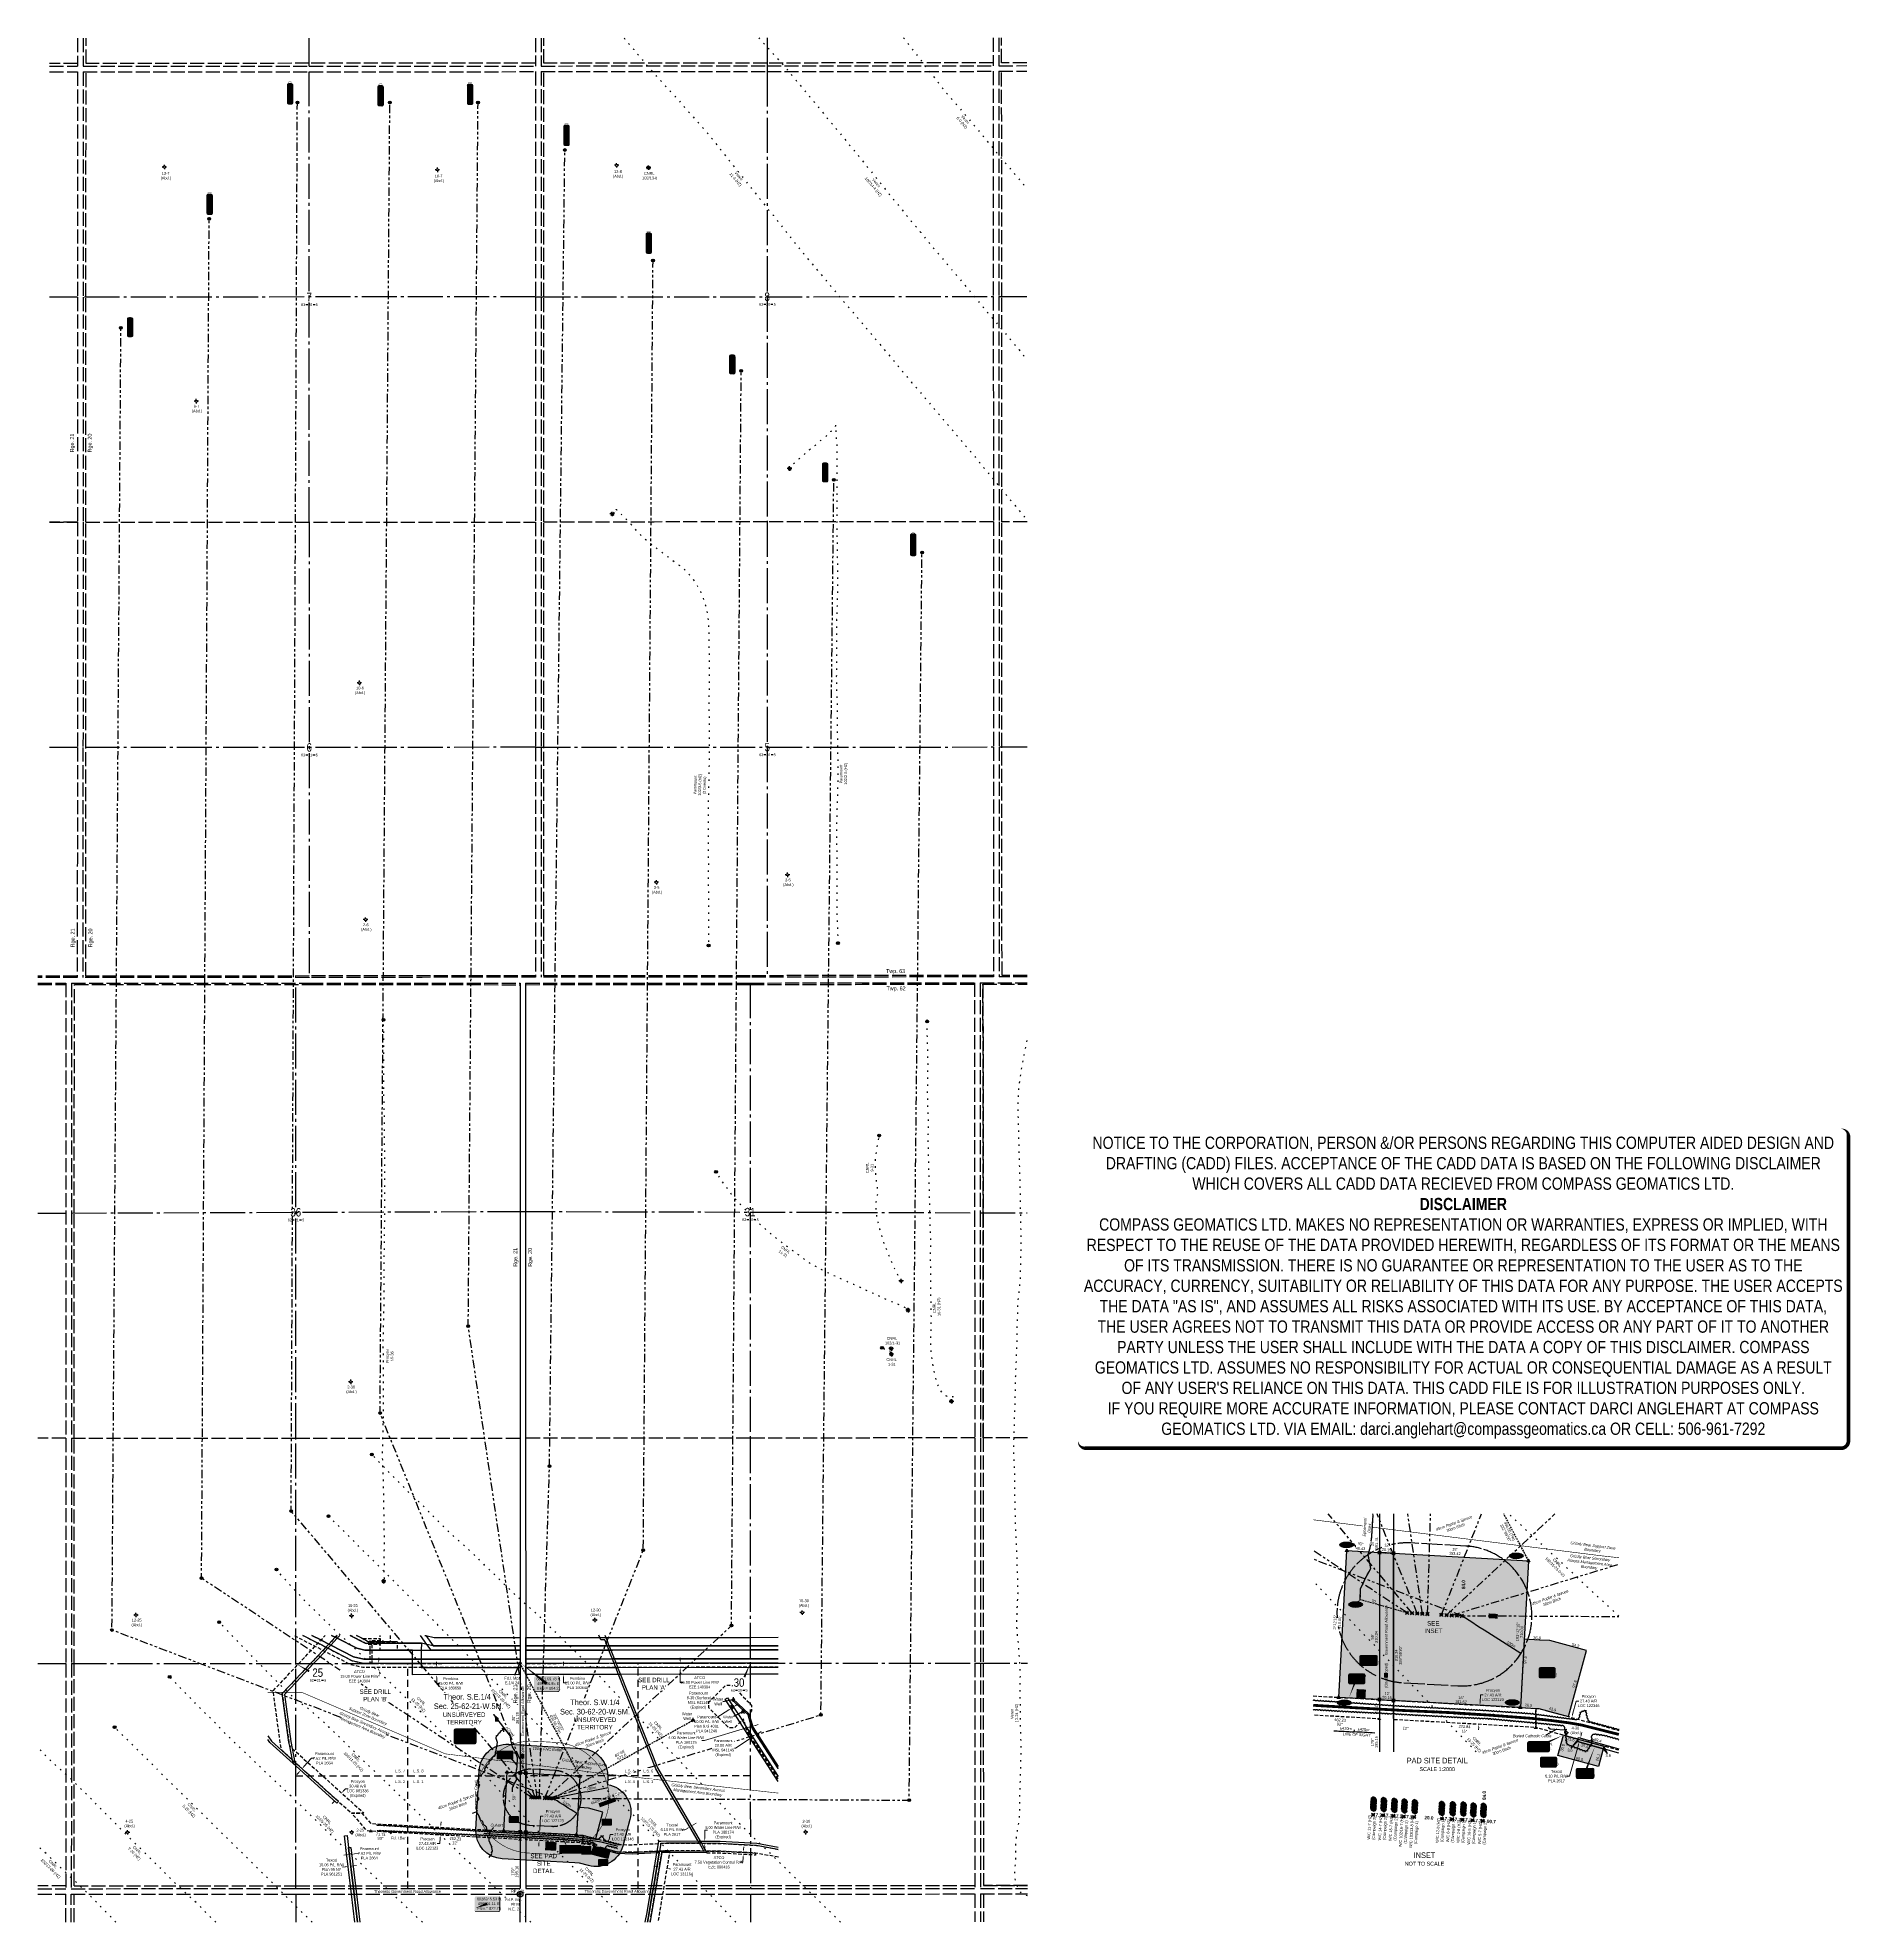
# Model space of a CAD drawing. Extents: x 498179 to 504650, y 6026245 to 6032974.
import ezdxf
from ezdxf.enums import TextEntityAlignment as Align

# ---------------------------------------------------------------- set-up
doc = ezdxf.new("R2010")
doc.units = 0
doc.header["$LTSCALE"] = 5
doc.header["$PDSIZE"] = 0.5
for name, pattern in [('0', [1, 1, 0]), ('DASHDOT2', [12.7, 6.35, -3.175, 0, -3.175]), ('foc-ACCESSROAD', [3.75, 2.5, -1.25]), ('foc-BUFFER', [16.75, 15, -1.75]), ('foc-DOT', [1, 0.2, -0.8]), ('foc-DRILLPATH', [14.75, 6, -1.75, 1.75, -1.75, 1.75, -1.75]), ('foc-FLOWLINE', [3.75, 2.5, -1.25]), ('foc-LSD', [8, 5, -3]), ('foc-QUARTERLINE', [33, 25, -3, 2, -3]), ('foc-TIELINE', [1.875, 1.25, -0.625]), ('foc-TOPO-ephemeral', [6.25, 3.125, -0.625, 0.625, -0.625, 0.625, -0.625]), ('foc-TRAV', [1.875, 1.25, -0.625]), ('foc-UNSURVEYED', [12.5, 10, -2.5])]:
    doc.linetypes.add(name, pattern=pattern)
doc.layers.get('Defpoints').update_dxf_attribs({"color": 9})
for name, color, linetype in [('10', 1, 'Continuous'), ('35', 37, 'Continuous'), ('9', 3, 'Continuous'), ('AS-CABLE', 224, 'foc-CABLE'), ('AS-DRILL-T', 8, 'Continuous'), ('AS-OWNER', 7, 'Continuous'), ('AS-ROADS', 254, 'Continuous'), ('AS-UNDERLAY-H', 141, 'Continuous'), ('AS-WILDLIFE', 131, 'DASHDOT2'), ('AUX-BUFFER', 7, 'foc-BUFFER'), ('C-SYMBOL', 7, 'Continuous'), ('C-WS-S', 8, 'Continuous'), ('CG-NOTES', 7, 'Continuous'), ('D-TXT', 6, 'Continuous'), ('DETAIL-HZ-Existing', 8, 'foc-DOT'), ('DETAIL-T', 7, 'Continuous'), ('DRILL-T', 8, 'Continuous'), ('F-AR', 190, 'foc-ACCESSROAD'), ('F-EZE', 190, 'foc-FLOWLINE'), ('F-RW', 190, 'Continuous'), ('F-WS', 190, 'foc-ACCESSROAD'), ('F-WS-S', 8, 'Continuous'), ('L-BD', 7, 'Continuous'), ('L-DETAIL-T', 3, 'Continuous'), ('L-MON', 1, 'Continuous'), ('L-QSEC', 8, 'foc-QUARTERLINE'), ('L-ROAD-T', 7, 'Continuous'), ('L-SEC', 7, 'Continuous'), ('L-SECLBL', 7, 'Continuous'), ('L-SECQ', 8, 'foc-QUARTERLINE'), ('L-SECTION-LSD', 7, 'foc-LSD'), ('L-TIE', 7, 'foc-TIELINE'), ('L-UNS-T', 3, 'Continuous'), ('L-USEC', 7, 'foc-UNSURVEYED'), ('P-BUFFER-H 30m', 51, 'Continuous'), ('P-BUFFER-T', 40, 'Continuous'), ('P-ELEVATION', 7, 'Continuous'), ('P-PDRILLPATH', 12, 'foc-DRILLPATH'), ('P-PROPOSED', 10, 'Continuous'), ('P-PROPOSED-H', 21, 'Continuous'), ('P-TEMP-BLOCKS', 250, 'Continuous'), ('P-TEMP-BLUE', 146, 'Continuous'), ('P-TEMP-BLUE-T', 146, 'Continuous'), ('P-TRAV', 4, 'foc-TRAV'), ('P-TXT', 4, 'Continuous'), ('P-WORKAREA', 113, 'Continuous'), ('P-WORKAREA-COUNTY', 104, 'Continuous'), ('P-WORKAREA-COUNTY-H', 71, 'Continuous'), ('P-WORKAREA-H', 111, 'Continuous'), ('T-BUSH', 110, '0'), ('T-BUSH-T', 110, 'Continuous'), ('T-CREEK', 160, 'Continuous'), ('T-DRAW', 143, 'foc-TOPO-ephemeral'), ('T-TIE', 201, 'foc-TIELINE'), ('T-WATER-T', 170, 'Continuous')]:
    doc.layers.add(name, color=color, linetype=linetype)
for name, color, linetype, lineweight in [('AS-GENERAL', 48, 'Continuous', 18), ('C-WS-T', 13, 'Continuous', 9), ('F-AR-T', 190, 'Continuous', 9), ('F-EZE-T', 190, 'Continuous', 9), ('F-RW-T', 190, 'Continuous', 9), ('F-WS-T', 190, 'Continuous', 9), ('T-TEXT', 48, 'Continuous', 18), ('T-TIE-T', 201, 'Continuous', 18)]:
    doc.layers.add(name, color=color, linetype=linetype, lineweight=lineweight)
doc.layers.add('DISCLAIMER', color=7, linetype='Continuous', plot=False)
doc.layers.add('P-TEMP-BLUE-H', color=7, linetype='Continuous', true_color=0x99e6ff)
doc.styles.add('100L', font='ARIALN.TTF', dxfattribs={"height": 11})
doc.styles.add('175L', font='ARIALN.TTF', dxfattribs={"height": 20})
doc.styles.add('240', font='ARIALN.TTF', dxfattribs={"height": 30})
doc.styles.add('80', font='ARIALN.TTF', dxfattribs={"height": 10})
doc.styles.add('80CG', font='ARIALN.TTF', dxfattribs={"height": 10})
doc.styles.add('80L', font='ARIALN.TTF', dxfattribs={"height": 10})
doc.styles.add('80LS', font='ARIALNI.TTF', dxfattribs={"height": 10})
doc.styles.add('BOLD', font='ARIALNB.TTF')
doc.styles.add('foc-LtypeFont', font='ARIALN.TTF', dxfattribs={"height": 7.35})
doc.styles.add('SIMPLEX', font='ARIALN.TTF')
doc.styles.get("Standard").update_dxf_attribs({"font": 'ARIALN.TTF'})
doc.linetypes.add('foc-CABLE', pattern='A,2,-1,["C",foc-LtypeFont,S=0.2,R=0,X=-0.625,Y=-0.75],-1.24,8', length=12.24)
doc.linetypes.add('foc-TOPO-flowdirection-NOLINE', pattern='A,0,[">",foc-LtypeFont,S=0.3,R=0,X=0,Y=-0.945],-20,[">",foc-LtypeFont,S=0.3,R=0,X=0,Y=-0.945],0', length=20)
doc.dimstyles.new('CG2011', dxfattribs={"dimscale": 5, "dimtxt": 9, "dimasz": 2, "dimexe": 0.2, "dimexo": 0.0625, "dimgap": 0.5, "dimtad": 0, "dimtih": 1, "dimtoh": 1, "dimzin": 0, "dimdsep": 46, "dimtxsty": '80CG', "dimcen": 0.1, "dimse1": 1, "dimse2": 1, "dimclrd": 256, "dimclrt": 256, "dimaunit": 1, "dimadec": 4, "dimazin": 0, "dimtfac": 0.06, "dimtofl": 0, "dimtmove": 0, "dimatfit": 1, "dimfxl": 0.2, "dimtolj": 1, "dimtzin": 0, "dimlwd": -1, "dimarcsym": 0})
doc.dimstyles.new('COMPASS', dxfattribs={"dimscale": 5, "dimtxt": 10, "dimasz": 2.5, "dimexe": 0.2, "dimexo": 0.0625, "dimgap": 0.5, "dimtad": 0, "dimtih": 1, "dimtoh": 1, "dimzin": 0, "dimdsep": 46, "dimtxsty": '80', "dimcen": 0.1, "dimse1": 1, "dimse2": 1, "dimclrd": 256, "dimclrt": 256, "dimaunit": 1, "dimadec": 4, "dimazin": 0, "dimtfac": 0.06, "dimtofl": 0, "dimtmove": 0, "dimatfit": 1, "dimfxl": 0.2, "dimtolj": 1, "dimtzin": 0, "dimlwd": -1, "dimarcsym": 0})
doc.dimstyles.new('Compass 5 000', dxfattribs={"dimscale": 5, "dimtxt": 9, "dimasz": 2, "dimexe": 0.2, "dimexo": 0.0625, "dimgap": 0.5, "dimtad": 0, "dimtih": 1, "dimtoh": 1, "dimzin": 0, "dimdsep": 46, "dimtxsty": '80CG', "dimcen": 0.1, "dimse1": 1, "dimse2": 1, "dimclrd": 256, "dimclrt": 256, "dimaunit": 1, "dimadec": 4, "dimazin": 0, "dimtfac": 0.06, "dimtofl": 0, "dimtmove": 0, "dimatfit": 1, "dimfxl": 0.2, "dimtolj": 1, "dimtzin": 0, "dimlwd": -1, "dimarcsym": 0})

# ---------------------------------------------------------------- blocks, each defined once
blk = doc.blocks.new('fdia')
at = {"color": 255, "const_width": 1}
blk.add_lwpolyline([(-0.5, 0, 1), (0.5, 0, 1)], format="xyb", close=True, dxfattribs=at)
blk = doc.blocks.new('Fdiaa')
blk.add_blockref('fdia', (0, 0))
blk = doc.blocks.new('fdib')
at = {"color": 1, "const_width": 1.6}
blk.add_lwpolyline([(-0.4, 0, 1), (0.4, 0, 1)], format="xyb", close=True, dxfattribs=at)
at = {"color": 1}
blk.add_circle((0, 0), 0.8, dxfattribs=at)
blk = doc.blocks.new('Fdibb')
blk.add_blockref('fdib', (0, 0))
blk = doc.blocks.new('fdicc')
for name in ['Fdibb', 'Fdiaa']:
    blk.add_blockref(name, (0, 0))
blk = doc.blocks.new('FDI')
blk.add_blockref('fdicc', (0, 0))
blk = doc.blocks.new('TRIA')
blk.add_hatch(color=255).paths.add_polyline_path([(0, 1.5), (-1.5, -0.9), (1.4, -0.9)])
blk = doc.blocks.new('TRIAA')
blk.add_blockref('TRIA', (0, 0))
blk = doc.blocks.new('TRIB')
at = {"color": 1}
blk.add_lwpolyline([(-1.1, -0.7), (0, 1.1), (1, -0.7)], close=True, dxfattribs=at)
blk = doc.blocks.new('TRIBB')
blk.add_blockref('TRIB', (0, 0))
blk = doc.blocks.new('TRICC')
for name in ['TRIAA', 'TRIBB']:
    blk.add_blockref(name, (0, 0))
blk = doc.blocks.new('plspike')
blk.add_blockref('TRICC', (0, 0))
blk = doc.blocks.new('STRIA')
blk.add_hatch(color=255).paths.add_polyline_path([(0, 1.5), (-1.5, -0.9), (1.4, -0.9)])
blk = doc.blocks.new('STRIAA')
blk.add_blockref('STRIA', (0, 0))
blk = doc.blocks.new('STRIB')
at = {"color": 1}
blk.add_solid([(-1.1, -0.7), (0, 1.1), (1, -0.7)], dxfattribs=at)
blk = doc.blocks.new('STRIBB')
blk.add_blockref('STRIB', (0, 0))
blk = doc.blocks.new('STRICC')
for name in ['STRIAA', 'STRIBB']:
    blk.add_blockref(name, (0, 0))
blk = doc.blocks.new('fdspike')
blk.add_blockref('STRICC', (0, 0))
blk = doc.blocks.new('L-SECLBL')
at = {"layer": '9', "color": 7}
for p, q in [((-5.1, -27.8), (-12.3, -27.8)), ((20.7, -27.8), (13.5, -27.8))]:
    blk.add_line(p, q, dxfattribs=at)
at = {"layer": '10', "color": 2, "style": 'SIMPLEX'}
blk.add_attdef('SEC', text='', height=30, dxfattribs=at).set_placement((0, 0), align=Align.MIDDLE)
at = {"layer": '10', "color": 5, "style": '80L'}
blk.add_attdef('TWP', text='', height=9.5, dxfattribs=at).set_placement((-14.4, -27.4), align=Align.MIDDLE_RIGHT)
blk.add_attdef('RGE', text='', height=9.5, dxfattribs=at).set_placement((3.6, -27.4), align=Align.MIDDLE_CENTER)
blk.add_attdef('MER', text='', height=9.5, dxfattribs=at).set_placement((23.2, -27.4), align=Align.MIDDLE_LEFT)
blk = doc.blocks.new('*D59')
at = {"layer": 'Defpoints', "color": 0, "transparency": 16777216}
for p in [(500727.7, 6026904.1), (500727.9, 6026903.7), (500744.7, 6026914.5)]:
    blk.add_point(p, dxfattribs=at)
at = {"layer": 'F-AR-T', "transparency": 16777216}
for p, q in [((500719.3, 6026898.7), (500670.4, 6026867.1)), ((500752.9, 6026920.4), (500761.3, 6026925.8)), ((500670.4, 6026867.1), (500660.4, 6026867.1))]:
    blk.add_line(p, q, dxfattribs=at)
for points in [[(500718.4, 6026900.1), (500720.2, 6026897.3), (500727.7, 6026904.1)], [(500751.9, 6026921.8), (500753.8, 6026919), (500744.5, 6026914.9)]]:
    blk.add_solid(points, dxfattribs=at)
at = {"layer": 'F-AR-T', "transparency": 16777216, "insert": (500626.1, 6026867.1), "char_height": 10, "attachment_point": 5, "style": '80CG', "bg_fill": 3, "box_fill_scale": 1.1, "bg_fill_color": 256, "bg_fill_true_color": 13158600, "bg_fill_transparency": 0}
blk.add_mtext('\\A1;Paramount\\P20.00 A/R\\PMSL 941145\\P(Expired)', dxfattribs=at)
blk = doc.blocks.new('*D60')
at = {"layer": 'Defpoints', "color": 0, "transparency": 16777216}
for p in [(499617.5, 6026584), (499675.8, 6026580.8), (499674.3, 6026553.4)]:
    blk.add_point(p, dxfattribs=at)
at = {"layer": 'F-AR-T', "transparency": 16777216}
for p, q in [((499618.1, 6026594), (499618.7, 6026604)), ((499614.3, 6026526.3), (499604.3, 6026526.3)), ((499615.5, 6026546.7), (499614.3, 6026526.3))]:
    blk.add_line(p, q, dxfattribs=at)
for points in [[(499616.4, 6026594.1), (499619.8, 6026593.9), (499617.5, 6026584)], [(499613.8, 6026546.8), (499617.1, 6026546.6), (499616, 6026556.7)]]:
    blk.add_solid(points, dxfattribs=at)
at = {"layer": 'F-AR-T', "transparency": 16777216, "insert": (499570, 6026526.3), "char_height": 10, "attachment_point": 5, "style": '80CG'}
blk.add_mtext('\\A1;Procyon\\P27.43 A/R\\PLOC 122123', dxfattribs=at)
blk = doc.blocks.new('*D61')
at = {"layer": 'Defpoints', "color": 0, "transparency": 16777216}
for p in [(499261.1, 6026708.9), (499263.7, 6026706.6), (499240.7, 6026686.3)]:
    blk.add_point(p, dxfattribs=at)
at = {"layer": 'F-AR-T', "transparency": 16777216}
for p, q in [((499270.4, 6026714), (499277.1, 6026721.4)), ((499277.1, 6026721.4), (499287.1, 6026721.4)), ((499236.6, 6026676.6), (499229.9, 6026669.2))]:
    blk.add_line(p, q, dxfattribs=at)
for points in [[(499269.2, 6026715.1), (499271.6, 6026712.9), (499263.7, 6026706.6)], [(499235.3, 6026677.7), (499237.8, 6026675.5), (499243.3, 6026684)]]:
    blk.add_solid(points, dxfattribs=at)
at = {"layer": 'F-AR-T', "transparency": 16777216, "insert": (499321.4, 6026721.4), "char_height": 10, "attachment_point": 5, "style": '80CG'}
blk.add_mtext('\\A1;Procyon\\P30.48 A/R\\PLOC 961336\\P(Expired)', dxfattribs=at)
blk = doc.blocks.new('*D62')
at = {"layer": 'Defpoints', "color": 0, "transparency": 16777216}
for p in [(500446.5, 6027169.8), (500446.5, 6027155.3), (500472.6, 6027155.4)]:
    blk.add_point(p, dxfattribs=at)
at = {"layer": 'F-EZE-T', "transparency": 16777216}
for p, q in [((500472.5, 6027179.8), (500472.5, 6027189.8)), ((500472.6, 6027145.4), (500472.6, 6027101.8)), ((500472.6, 6027101.8), (500482.6, 6027101.8))]:
    blk.add_line(p, q, dxfattribs=at)
for points in [[(500474.2, 6027179.8), (500470.9, 6027179.8), (500472.5, 6027169.8)], [(500474.2, 6027145.4), (500470.9, 6027145.4), (500472.6, 6027155.4)]]:
    blk.add_solid(points, dxfattribs=at)
at = {"layer": 'F-EZE-T', "transparency": 16777216, "insert": (500541.8, 6027101.8), "char_height": 10, "attachment_point": 5, "style": '80CG'}
blk.add_mtext('\\A1;ATCO\\P15.00 Power Line R/W\\PEZE 140304', dxfattribs=at)
blk = doc.blocks.new('*D63')
at = {"layer": 'F-EZE-T', "transparency": 16777216}
for p, q in [((499396.3, 6027179.4), (499396.3, 6027189.4)), ((499386.4, 6027123.4), (499396.4, 6027123.4)), ((499396.4, 6027144.8), (499396.4, 6027134.8)), ((499396.4, 6027123.4), (499396.4, 6027134.8))]:
    blk.add_line(p, q, dxfattribs=at)
at = {"layer": 'F-EZE-T', "transparency": 16777216, "insert": (499327.3, 6027123.4), "char_height": 10, "attachment_point": 5, "style": '80CG', "bg_fill": 3, "box_fill_scale": 1.1, "bg_fill_color": 256, "bg_fill_true_color": 13158600, "bg_fill_transparency": 0}
blk.add_mtext('\\A1;ATCO\\P15.00 Power Line R/W\\PEZE 140304', dxfattribs=at)
at = {"layer": 'Defpoints', "color": 0, "transparency": 16777216}
for p in [(499345.4, 6027169.3), (499345.4, 6027154.7), (499396.3, 6027154.8)]:
    blk.add_point(p, dxfattribs=at)
at = {"layer": 'F-EZE-T', "transparency": 16777216}
for points in [[(499397.9, 6027179.4), (499394.6, 6027179.4), (499396.3, 6027169.4)], [(499398, 6027144.8), (499394.7, 6027144.8), (499396.3, 6027154.8)]]:
    blk.add_solid(points, dxfattribs=at)
blk = doc.blocks.new('*D64')
at = {"layer": 'Defpoints', "color": 0, "transparency": 16777216}
for p in [(500725.5, 6026951.3), (500729.3, 6026952.5), (500731.5, 6026945.1)]:
    blk.add_point(p, dxfattribs=at)
at = {"layer": 'F-RW-T', "transparency": 16777216}
for p, q in [((500559.3, 6026894.3), (500549.3, 6026894.3)), ((500718.1, 6026941.2), (500559.3, 6026894.3)), ((500741.1, 6026948), (500750.7, 6026950.8))]:
    blk.add_line(p, q, dxfattribs=at)
for points in [[(500717.6, 6026942.8), (500718.5, 6026939.6), (500727.6, 6026944)], [(500740.6, 6026949.6), (500741.5, 6026946.4), (500731.5, 6026945.1)]]:
    blk.add_solid(points, dxfattribs=at)
at = {"layer": 'F-RW-T', "transparency": 16777216, "insert": (500493.7, 6026894.3), "char_height": 10, "attachment_point": 5, "style": '80CG'}
blk.add_mtext('\\A1;Paramount\\P4.00 Water Line R/W\\PPLA 160175\\P(Expired)', dxfattribs=at)
blk = doc.blocks.new('*D65')
at = {"layer": 'Defpoints', "color": 0, "transparency": 16777216}
for p in [(500056.4, 6027130.1), (500135.1, 6027155.2), (500135.2, 6027130.2)]:
    blk.add_point(p, dxfattribs=at)
at = {"layer": 'F-RW-T', "transparency": 16777216}
for p, q in [((500056.4, 6027165.1), (500056.4, 6027175.1)), ((500056.4, 6027120.1), (500056.4, 6027099.5)), ((500056.4, 6027099.5), (500066.4, 6027099.5))]:
    blk.add_line(p, q, dxfattribs=at)
for points in [[(500058.1, 6027165.1), (500054.7, 6027165.1), (500056.4, 6027155.1)], [(500058.1, 6027120.1), (500054.8, 6027120.1), (500056.4, 6027130.1)]]:
    blk.add_solid(points, dxfattribs=at)
at = {"layer": 'F-RW-T', "transparency": 16777216, "insert": (500106, 6027099.5), "char_height": 10, "attachment_point": 5, "style": '80CG'}
blk.add_mtext('\\A1;Pembina\\P25.00 P/L R/W\\PPLA 160648', dxfattribs=at)
blk = doc.blocks.new('*D66')
at = {"layer": 'Defpoints', "color": 0, "transparency": 16777216}
for p in [(499292.6, 6026479.2), (499299.3, 6026487.8), (499300.2, 6026480.1)]:
    blk.add_point(p, dxfattribs=at)
at = {"layer": 'F-RW-T', "transparency": 16777216}
for p, q in [((499309.2, 6026488.9), (499326.3, 6026491)), ((499281.8, 6026485.7), (499271.8, 6026484.5))]:
    blk.add_line(p, q, dxfattribs=at)
for points in [[(499309, 6026490.6), (499309.4, 6026487.3), (499299.3, 6026487.8)], [(499281.6, 6026487.3), (499282, 6026484), (499291.7, 6026486.8)]]:
    blk.add_solid(points, dxfattribs=at)
at = {"layer": 'F-RW-T', "transparency": 16777216, "insert": (499362.5, 6026491), "char_height": 10, "attachment_point": 5, "style": '80CG'}
blk.add_mtext('\\A1;Paramount\\P7.62 P/L R/W\\PPLA 2664', dxfattribs=at)
blk = doc.blocks.new('*D67')
at = {"layer": 'Defpoints', "color": 0, "transparency": 16777216}
for p in [(499599.3, 6027154.9), (499599.4, 6027128.7), (499603.2, 6027128.7)]:
    blk.add_point(p, dxfattribs=at)
at = {"layer": 'F-RW-T', "transparency": 16777216}
for p, q in [((499603, 6027164.9), (499603, 6027174.9)), ((499603.2, 6027118.7), (499603.3, 6027098.2)), ((499603.3, 6027098.2), (499613.3, 6027098.2))]:
    blk.add_line(p, q, dxfattribs=at)
for points in [[(499604.7, 6027165), (499601.4, 6027164.9), (499603.1, 6027154.9)], [(499604.9, 6027118.7), (499601.6, 6027118.7), (499603.2, 6027128.7)]]:
    blk.add_solid(points, dxfattribs=at)
at = {"layer": 'F-RW-T', "transparency": 16777216, "insert": (499652.9, 6027098.2), "char_height": 10, "attachment_point": 5, "style": '80CG'}
blk.add_mtext('\\A1;Pembina\\P25.00 P/L R/W\\PPLA 160658', dxfattribs=at)
blk = doc.blocks.new('*D68')
at = {"layer": 'Defpoints', "color": 0, "transparency": 16777216}
for p in [(499286.7, 6026444.3), (499286.7, 6026443.9), (499296.7, 6026445.1)]:
    blk.add_point(p, dxfattribs=at)
at = {"layer": 'F-RW-T', "transparency": 16777216}
for p, q in [((499276.8, 6026443.1), (499266.8, 6026441.9)), ((499306.6, 6026446.6), (499316.5, 6026447.8))]:
    blk.add_line(p, q, dxfattribs=at)
for points in [[(499276.6, 6026444.7), (499277, 6026441.4), (499286.7, 6026444.3)], [(499306.4, 6026448.3), (499306.8, 6026445), (499296.7, 6026445.5)]]:
    blk.add_solid(points, dxfattribs=at)
at = {"layer": 'F-RW-T', "transparency": 16777216, "insert": (499227.7, 6026441.9), "char_height": 10, "attachment_point": 5, "style": '80CG'}
blk.add_mtext('\\A1;Texcal\\P10.06 P/L R/W\\PPlan 95 NY\\PPLA 961251', dxfattribs=at)
blk = doc.blocks.new('GABD')
for p, q in [((-0.8, 0), (-1.6, 0)), ((0, 0.8), (0, 1.6)), ((1.6, 0), (0.8, 0)), ((0, -0.8), (0, -1.6))]:
    blk.add_line(p, q)
blk.add_circle((0, 0), 0.8)
blk = doc.blocks.new('GAS')
h = blk.add_hatch(color=255)
h.dxf.hatch_style = 1
edge = h.paths.add_edge_path()
edge.add_arc((0, 0), 0.9, 0, 360)
for p, q in [((-0.8, 0), (-1.6, 0)), ((-0.6, 0.6), (-1.1, 1.1)), ((0, 0.8), (0, 1.6)), ((0.6, 0.6), (1.1, 1.1)), ((1.6, 0), (0.8, 0)), ((-0.6, -0.6), (-1.1, -1.1)), ((0, -0.8), (0, -1.6)), ((1.1, -1.1), (0.6, -0.6))]:
    blk.add_line(p, q)
blk.add_circle((0, 0), 0.8)
blk = doc.blocks.new('*U75')
h = blk.add_hatch(color=255)
edge = h.paths.add_edge_path()
edge.add_line((-34, -28.5), (34, -28.5))
edge.add_arc((34, -22.5), 6, 270, 360)
edge.add_line((40, -22.5), (40, 21))
edge.add_arc((34, 21), 6, 0, 90)
edge.add_line((34, 27), (-34, 27))
edge.add_arc((-34, 21), 6, 90, 180)
edge.add_line((-40, 21), (-40, -22.5))
edge.add_arc((-34, -22.5), 6, 180, 270)
at = {"color": 14, "flags": 128}
blk.add_lwpolyline([(-34, -28.5, 3, 3, 0), (34, -28.5, 3, 3, 0.414214), (40, -22.5, 3, 3, 0), (40, 21, 3, 0, 0.414214), (34, 27, 0, 0, 0), (-34, 27, 0, 0, 0.414214), (-40, 21, 0, 0, 0), (-40, -22.5, 0, 3, 0.414214)], format="xyseb", close=True, dxfattribs=at)
blk.add_lwpolyline([(-10.6, -15.5, 0, 7.5, 0), (0, 0, 0, 0, 0)], format="xyseb", dxfattribs=at)
at = {"color": 14, "style": '80'}
blk.add_attdef('ENTER_TEXT_001', (-26.8, -4.9), '', height=10, dxfattribs=at)
blk = doc.blocks.new('*D69')
at = {"layer": 'Defpoints', "color": 0, "transparency": 16777216}
for p in [(499970.3, 6026564.2), (500058, 6026559.2), (500056.4, 6026532)]:
    blk.add_point(p, dxfattribs=at)
at = {"layer": 'F-AR-T', "transparency": 16777216}
for p, q in [((499970.9, 6026574.2), (499973.7, 6026624.2)), ((499973.7, 6026624.2), (499983.7, 6026624.2)), ((499968.2, 6026527), (499967.6, 6026517))]:
    blk.add_line(p, q, dxfattribs=at)
for points in [[(499969.2, 6026574.3), (499972.5, 6026574.1), (499970.3, 6026564.2)], [(499966.5, 6026527.1), (499969.8, 6026526.9), (499968.7, 6026537)]]:
    blk.add_solid(points, dxfattribs=at)
at = {"layer": 'F-AR-T', "transparency": 16777216, "insert": (500018, 6026624.2), "char_height": 10, "attachment_point": 5, "style": '80CG'}
blk.add_mtext('\\A1;Procyon\\P27.43 A/R\\PLOC 122123', dxfattribs=at)
blk = doc.blocks.new('*D70')
at = {"layer": 'Defpoints', "color": 0, "transparency": 16777216}
for p in [(500209.7, 6026504.8), (500215.8, 6026531.5), (500216.8, 6026531.3)]:
    blk.add_point(p, dxfattribs=at)
at = {"layer": 'F-AR-T', "transparency": 16777216}
for p, q in [((500218.4, 6026541.2), (500223.1, 6026559)), ((500223.1, 6026559), (500233.1, 6026559)), ((500206.1, 6026495.4), (500203.5, 6026485.7))]:
    blk.add_line(p, q, dxfattribs=at)
for points in [[(500204.5, 6026495.8), (500207.7, 6026495), (500208.7, 6026505.1)], [(500216.7, 6026541.6), (500220, 6026540.7), (500215.8, 6026531.5)]]:
    blk.add_solid(points, dxfattribs=at)
at = {"layer": 'F-AR-T', "transparency": 16777216, "insert": (500267.4, 6026559), "char_height": 10, "attachment_point": 5, "style": '80CG'}
blk.add_mtext('\\A1;Procyon\\P27.43 A/R\\PLOC 122346', dxfattribs=at)
blk = doc.blocks.new('*D71')
at = {"layer": 'Defpoints', "color": 0, "transparency": 16777216}
blk.add_point((500398.1, 6026442.6), dxfattribs=at)
at = {"layer": 'F-AR-T', "transparency": 16777216}
for p, q in [((500388.2, 6026444), (500378.3, 6026445.7)), ((500435, 6026436.2), (500444.8, 6026434.5))]:
    blk.add_line(p, q, dxfattribs=at)
for points in [[(500388.5, 6026445.7), (500387.9, 6026442.4), (500398.1, 6026442.4)], [(500435.3, 6026437.8), (500434.7, 6026434.5), (500425.1, 6026437.8)]]:
    blk.add_solid(points, dxfattribs=at)
at = {"layer": 'F-AR-T', "transparency": 16777216, "insert": (500479.1, 6026434.5), "char_height": 10, "attachment_point": 5, "style": '80CG', "bg_fill": 3, "box_fill_scale": 1.1, "bg_fill_color": 256, "bg_fill_true_color": 13158600, "bg_fill_transparency": 0}
blk.add_mtext('\\A1;Paramount\\P27.43 A/R\\PLOC 131164', dxfattribs=at)
at = {"layer": 'Defpoints', "color": 0, "transparency": 16777216}
for p in [(500425.1, 6026437.8), (500425.2, 6026438.1)]:
    blk.add_point(p, dxfattribs=at)
blk = doc.blocks.new('*D72')
at = {"layer": 'Defpoints', "color": 0, "transparency": 16777216}
for p in [(500631.4, 6026490.8), (500631.8, 6026498.3), (500697.8, 6026487.2)]:
    blk.add_point(p, dxfattribs=at)
at = {"layer": 'F-EZE-T', "transparency": 16777216}
for p, q in [((500698.7, 6026504.7), (500699.2, 6026514.7)), ((500696.3, 6026459.4), (500686.3, 6026459.4)), ((500697.2, 6026477.2), (500696.3, 6026459.4))]:
    blk.add_line(p, q, dxfattribs=at)
for points in [[(500697, 6026504.8), (500700.4, 6026504.6), (500698.2, 6026494.7)], [(500695.6, 6026477.3), (500698.9, 6026477.1), (500697.8, 6026487.2)]]:
    blk.add_solid(points, dxfattribs=at)
at = {"layer": 'F-EZE-T', "transparency": 16777216, "insert": (500611.2, 6026459.4), "char_height": 10, "attachment_point": 5, "style": '80CG'}
blk.add_mtext('\\A1;ATCO\\P7.50 Vegetation Control R/W\\PEZE 890416', dxfattribs=at)
blk = doc.blocks.new('*D73')
at = {"layer": 'Defpoints', "color": 0, "transparency": 16777216}
for p in [(500448, 6026686.9), (500453.3, 6026689.9), (500512.2, 6026588.6)]:
    blk.add_point(p, dxfattribs=at)
at = {"layer": 'F-RW-T', "transparency": 16777216}
for p, q in [((500489.7, 6026575.5), (500479.7, 6026575.5)), ((500498.3, 6026580.5), (500489.7, 6026575.5)), ((500520.9, 6026593.7), (500529.5, 6026598.7))]:
    blk.add_line(p, q, dxfattribs=at)
for points in [[(500497.5, 6026582), (500499.1, 6026579.1), (500506.9, 6026585.6)], [(500520, 6026595.1), (500521.7, 6026592.2), (500512.2, 6026588.6)]]:
    blk.add_solid(points, dxfattribs=at)
at = {"layer": 'F-RW-T', "transparency": 16777216, "insert": (500443.3, 6026575.5), "char_height": 10, "attachment_point": 5, "style": '80CG'}
blk.add_mtext('\\A1;Texcal\\P6.10 P/L R/W\\PPLA 2617', dxfattribs=at)
blk = doc.blocks.new('*D74')
at = {"layer": 'Defpoints', "color": 0, "transparency": 16777216}
for p in [(500560.2, 6026534.9), (500598.7, 6026534.8), (500598.7, 6026526.8)]:
    blk.add_point(p, dxfattribs=at)
at = {"layer": 'F-RW-T', "transparency": 16777216}
for p, q in [((500560.2, 6026544.9), (500560.4, 6026573.6)), ((500560.4, 6026573.6), (500570.4, 6026573.6)), ((500560.1, 6026517), (500560.1, 6026507))]:
    blk.add_line(p, q, dxfattribs=at)
for points in [[(500558.5, 6026517), (500561.8, 6026516.9), (500560.2, 6026527)], [(500558.6, 6026545), (500561.9, 6026544.9), (500560.2, 6026534.9)]]:
    blk.add_solid(points, dxfattribs=at)
at = {"layer": 'F-RW-T', "transparency": 16777216, "insert": (500625.8, 6026573.6), "char_height": 10, "attachment_point": 5, "style": '80CG'}
blk.add_mtext('\\A1;Paramount\\P8.00 Water Line R/W\\PPLA 160174\\P(Expired)', dxfattribs=at)
blk = doc.blocks.new('SMONA')
blk.add_hatch(color=255).paths.add_polyline_path([(0, -1.5), (1.5, 0), (0, 1.5), (-1.5, 0)])
blk = doc.blocks.new('SMONAA')
blk.add_blockref('SMONA', (0, 0))
blk = doc.blocks.new('SMONB')
at = {"color": 1}
blk.add_solid([(0, 1.2), (1.2, 0), (-1.2, 0), (0, -1.2)], dxfattribs=at)
blk = doc.blocks.new('SMONBB')
blk.add_blockref('SMONB', (0, 0))
blk = doc.blocks.new('SMONCC')
for name in ['SMONAA', 'SMONBB']:
    blk.add_blockref(name, (0, 0))
blk = doc.blocks.new('FDIBAR')
blk.add_blockref('SMONCC', (0, 0))
blk = doc.blocks.new('Temp_Area5')
at = {"true_color": 0x99e6ff}
h = blk.add_hatch(color=141, dxfattribs=at)
h.dxf.hatch_style = 1
h.paths.add_polyline_path([(-16.8, -9.4), (16.3, -9.4), (16.3, 9.1), (-16.8, 9.1)])
at = {"color": 250}
for points in [[(-17, -9.6), (16.5, -9.6), (16.5, 9.3), (-17, 9.3)], [(-16.9, -9.5), (16.4, -9.5), (16.4, 9.2), (-16.9, 9.2)]]:
    blk.add_lwpolyline(points, close=True, dxfattribs=at)
at = {"color": 250, "style": '80L'}
blk.add_attdef('TEMPORARY', text='', height=9, dxfattribs=at).set_placement((0, -0.1), align=Align.MIDDLE_CENTER)
blk = doc.blocks.new('plbh')
at = {"layer": 'L-MON'}
h = blk.add_hatch(color=255, dxfattribs=at)
h.dxf.hatch_style = 1
edge = h.paths.add_edge_path()
edge.add_arc((0, 0), 1.16, 0, 360)
h = blk.add_hatch(color=256, dxfattribs=at)
h.dxf.hatch_style = 1
h.paths.add_polyline_path([(-0.96, 0, 1), (0.96, 0, 1)])
h.paths.add_polyline_path([(0.91, 0, -1), (-0.91, 0, -1)], flags=16)
h.paths.add_polyline_path([(0.45, 0, -1), (-0.45, 0, -1)], flags=0)
h = blk.add_hatch(color=256, dxfattribs=at)
h.dxf.hatch_style = 1
h.paths.add_polyline_path([(-0.45, 0, 1), (0.45, 0, 1)])
h.paths.add_polyline_path([(0.4, 0, -1), (-0.4, 0, -1)], flags=16)
at = {"layer": 'L-MON', "color": 240}
for radius in [0.96, 0.91, 0.45, 0.4]:
    blk.add_circle((0, 0), radius, dxfattribs=at)
blk = doc.blocks.new('*U77')
h = blk.add_hatch(color=254)
edge = h.paths.add_edge_path()
edge.add_line((-29, -11.5), (29, -11.5))
edge.add_arc((29, -5.5), 6, 270, 360)
edge.add_line((35, -5.5), (35, 4))
edge.add_arc((29, 4), 6, 0, 90)
edge.add_line((29, 10), (-29, 10))
edge.add_arc((-29, 4), 6, 90, 180)
edge.add_line((-35, 4), (-35, -5.5))
edge.add_arc((-29, -5.5), 6, 180, 270)
at = {"color": 1, "flags": 128}
blk.add_lwpolyline([(-29, -11.5, 3, 3, 0), (29, -11.5, 3, 3, 0.414214), (35, -5.5, 3, 3, 0), (35, 4, 3, 0, 0.414214), (29, 10, 0, 0, 0), (-29, 10, 0, 0, 0.414214), (-35, 4, 0, 0, 0), (-35, -5.5, 0, 3, 0.414214)], format="xyseb", close=True, dxfattribs=at)
blk.add_lwpolyline([(-21, -5, 0, 10, 0), (0, 0, 5, 5, 0)], format="xyseb", dxfattribs=at)
at = {"color": 1, "style": '80'}
blk.add_attdef('ENTER_TEXT_001', (-36, -5), '', height=10, dxfattribs=at)
blk = doc.blocks.new('*U78')
h = blk.add_hatch(color=254)
edge = h.paths.add_edge_path()
edge.add_line((-34, -11.5), (34, -11.5))
edge.add_arc((34, -5.5), 6, 270, 360)
edge.add_line((40, -5.5), (40, 4))
edge.add_arc((34, 4), 6, 0, 90)
edge.add_line((34, 10), (-34, 10))
edge.add_arc((-34, 4), 6, 90, 180)
edge.add_line((-40, 4), (-40, -5.5))
edge.add_arc((-34, -5.5), 6, 180, 270)
at = {"color": 1, "flags": 128}
blk.add_lwpolyline([(-34, -11.5, 3, 3, 0), (34, -11.5, 3, 3, 0.414214), (40, -5.5, 3, 3, 0), (40, 4, 3, 0, 0.414214), (34, 10, 0, 0, 0), (-34, 10, 0, 0, 0.414214), (-40, 4, 0, 0, 0), (-40, -5.5, 0, 3, 0.414214)], format="xyseb", close=True, dxfattribs=at)
blk.add_lwpolyline([(-21, -5, 0, 10, 0), (0, 0, 5, 5, 0)], format="xyseb", dxfattribs=at)
at = {"color": 1, "style": '80'}
blk.add_attdef('ENTER_TEXT_001', (-36, -5), '', height=10, dxfattribs=at)
blk = doc.blocks.new('*U79')
h = blk.add_hatch(color=254)
edge = h.paths.add_edge_path()
edge.add_line((-31.5, -11.5), (31.5, -11.5))
edge.add_arc((31.5, -5.5), 6, 270, 360)
edge.add_line((37.5, -5.5), (37.5, 4))
edge.add_arc((31.5, 4), 6, 0, 90)
edge.add_line((31.5, 10), (-31.5, 10))
edge.add_arc((-31.5, 4), 6, 90, 180)
edge.add_line((-37.5, 4), (-37.5, -5.5))
edge.add_arc((-31.5, -5.5), 6, 180, 270)
at = {"color": 1, "flags": 128}
blk.add_lwpolyline([(-31.5, -11.5, 3, 3, 0), (31.5, -11.5, 3, 3, 0.414214), (37.5, -5.5, 3, 3, 0), (37.5, 4, 3, 0, 0.414214), (31.5, 10, 0, 0, 0), (-31.5, 10, 0, 0, 0.414214), (-37.5, 4, 0, 0, 0), (-37.5, -5.5, 0, 3, 0.414214)], format="xyseb", close=True, dxfattribs=at)
blk.add_lwpolyline([(-21, -5, 0, 10, 0), (0, 0, 5, 5, 0)], format="xyseb", dxfattribs=at)
at = {"color": 1, "style": '80'}
blk.add_attdef('ENTER_TEXT_001', (-36, -5), '', height=10, dxfattribs=at)
blk = doc.blocks.new('BH-Existing')
at = {"layer": 'AS-DRILL-T'}
h = blk.add_hatch(color=256, dxfattribs=at)
h.dxf.hatch_style = 1
edge = h.paths.add_edge_path()
edge.add_arc((0, 0), 0.5, 0, 360)
blk.add_circle((0, 0), 0.5, dxfattribs=at)
blk = doc.blocks.new('Temp_Area4')
h = blk.add_hatch(color=71)
h.dxf.hatch_style = 1
h.paths.add_polyline_path([(-16.8, -9.4), (16.3, -9.4), (16.3, 9.1), (-16.8, 9.1)])
at = {"color": 250}
for points in [[(-17, -9.6), (16.5, -9.6), (16.5, 9.3), (-17, 9.3)], [(-16.9, -9.5), (16.4, -9.5), (16.4, 9.2), (-16.9, 9.2)]]:
    blk.add_lwpolyline(points, close=True, dxfattribs=at)
at = {"color": 250, "style": '80L'}
blk.add_attdef('TEMPORARY', text='', height=9, dxfattribs=at).set_placement((0, -0.1), align=Align.MIDDLE_CENTER)
blk = doc.blocks.new('*D80')
at = {"layer": 'Defpoints', "color": 0, "transparency": 16777216}
for p in [(503327.9, 6027020), (503361.3, 6027018.1), (503357.4, 6026950)]:
    blk.add_point(p, dxfattribs=at)
at = {"layer": 'F-AR-T', "transparency": 16777216}
for p, q in [((503328.5, 6027030), (503330, 6027056.8)), ((503330, 6027056.8), (503340, 6027056.8)), ((503323.5, 6026941.9), (503322.9, 6026931.9))]:
    blk.add_line(p, q, dxfattribs=at)
for points in [[(503326.8, 6027030.1), (503330.2, 6027029.9), (503327.9, 6027020)], [(503321.8, 6026942), (503325.1, 6026941.8), (503324, 6026951.9)]]:
    blk.add_solid(points, dxfattribs=at)
at = {"layer": 'F-AR-T', "transparency": 16777216, "insert": (503374.3, 6027056.8), "char_height": 10, "attachment_point": 5, "style": '80CG'}
blk.add_mtext('\\A1;Procyon\\P27.43 A/R\\PLOC 122123', dxfattribs=at)
blk = doc.blocks.new('*D81')
at = {"layer": 'Defpoints', "color": 0, "transparency": 16777216}
for p in [(503656, 6026977.1), (503758.7, 6026949.7), (503741, 6026883.5)]:
    blk.add_point(p, dxfattribs=at)
at = {"layer": 'F-AR-T', "transparency": 16777216}
for p, q in [((503658.6, 6026986.8), (503671.6, 6027035.1)), ((503671.6, 6027035.1), (503681.6, 6027035.1)), ((503635.8, 6026901.3), (503633.2, 6026891.7))]:
    blk.add_line(p, q, dxfattribs=at)
for points in [[(503657, 6026987.2), (503660.2, 6026986.4), (503656, 6026977.1)], [(503634.2, 6026901.8), (503637.4, 6026900.9), (503638.3, 6026911)]]:
    blk.add_solid(points, dxfattribs=at)
at = {"layer": 'F-AR-T', "transparency": 16777216, "insert": (503715.9, 6027035.1), "char_height": 10, "attachment_point": 5, "style": '80CG'}
blk.add_mtext('\\A1;Procyon\\P27.43 A/R\\PLOC 122346', dxfattribs=at)
blk = doc.blocks.new('*U76')
at = {"true_color": 0x99e6ff}
h = blk.add_hatch(color=141, dxfattribs=at)
edge = h.paths.add_edge_path()
edge.add_line((-24, -20), (24, -20))
edge.add_arc((24, -14), 6, 270, 360)
edge.add_line((30, -14), (30, 12.5))
edge.add_arc((24, 12.5), 6, 0, 90)
edge.add_line((24, 18.5), (-24, 18.5))
edge.add_arc((-24, 12.5), 6, 90, 180)
edge.add_line((-30, 12.5), (-30, -14))
edge.add_arc((-24, -14), 6, 180, 270)
at = {"color": 250, "flags": 128}
blk.add_lwpolyline([(-24, -20, 3, 3, 0), (24, -20, 3, 3, 0.414214), (30, -14, 3, 3, 0), (30, 12.5, 3, 0, 0.414214), (24, 18.5, 0, 0, 0), (-24, 18.5, 0, 0, 0.414214), (-30, 12.5, 0, 0, 0), (-30, -14, 0, 3, 0.414214)], format="xyseb", close=True, dxfattribs=at)
at = {"flags": 128}
blk.add_lwpolyline([(-9.5, -10, 0, 7.5, 0), (0, 0, 0, 0, 0)], format="xyseb", dxfattribs=at)
at = {"color": 250}
for tag, p, height, style in [('TEMP_AREA_W1_001', (-9.2, 2.2), 12, 'BOLD'), ('ENTER_TEXT_001', (-30.7, -12.5), 9, '80')]:
    blk.add_attdef(tag, p, '', height=height, dxfattribs=dict(at, style=style))
blk = doc.blocks.new('*D82')
at = {"layer": 'Defpoints', "color": 0, "transparency": 16777216}
for p in [(503686.5, 6026903.2), (503746.3, 6026870.4), (503750.4, 6026885)]:
    blk.add_point(p, dxfattribs=at)
at = {"layer": 'F-RW-T', "transparency": 16777216}
for p, q in [((503689.3, 6026912.8), (503692, 6026922.4)), ((503679.6, 6026879.1), (503647.6, 6026766.9)), ((503647.6, 6026766.9), (503637.6, 6026766.9))]:
    blk.add_line(p, q, dxfattribs=at)
for points in [[(503687.7, 6026913.3), (503690.9, 6026912.4), (503686.5, 6026903.2)], [(503678, 6026879.5), (503681.2, 6026878.6), (503682.4, 6026888.7)]]:
    blk.add_solid(points, dxfattribs=at)
at = {"layer": 'F-RW-T', "transparency": 16777216, "insert": (503601.3, 6026766.9), "char_height": 10, "attachment_point": 5, "style": '80CG'}
blk.add_mtext('\\A1;Texcal\\P6.10 P/L R/W\\PPLA 2617', dxfattribs=at)
blk = doc.blocks.new('*U83')
h = blk.add_hatch(color=254)
edge = h.paths.add_edge_path()
edge.add_line((-34, -20), (34, -20))
edge.add_arc((34, -14), 6, 270, 360)
edge.add_line((40, -14), (40, 12.5))
edge.add_arc((34, 12.5), 6, 0, 90)
edge.add_line((34, 18.5), (-34, 18.5))
edge.add_arc((-34, 12.5), 6, 90, 180)
edge.add_line((-40, 12.5), (-40, -14))
edge.add_arc((-34, -14), 6, 180, 270)
at = {"color": 1, "flags": 128}
blk.add_lwpolyline([(-34, -20, 3, 3, 0), (34, -20, 3, 3, 0.414214), (40, -14, 3, 3, 0), (40, 12.5, 3, 0, 0.414214), (34, 18.5, 0, 0, 0), (-34, 18.5, 0, 0, 0.414214), (-40, 12.5, 0, 0, 0), (-40, -14, 0, 3, 0.414214)], format="xyseb", close=True, dxfattribs=at)
blk.add_lwpolyline([(89.8, 39.8, 0, 10, 0), (0, 0, 5, 5, 0)], format="xyseb", dxfattribs=at)
at = {"color": 1, "style": '80'}
blk.add_attdef('ENTER_TEXT_001', (-36, -5), '', height=10, dxfattribs=at)
blk = doc.blocks.new('*U92')
at = {"layer": 'P-ELEVATION'}
h = blk.add_hatch(color=111, dxfattribs=at)
h.dxf.hatch_style = 1
edge = h.paths.add_edge_path()
edge.add_ellipse((0, 0), major_axis=(-24.4, 0), ratio=0.410256, start_angle=0, end_angle=360)
at = {"layer": 'P-ELEVATION', "color": 7, "flags": 128}
blk.add_lwpolyline([(0, 0, 12.5, 0, 0), (16.2, 17.3, 0, 0, 0)], format="xyseb", dxfattribs=at)
at = {"layer": 'P-ELEVATION', "color": 7}
blk.add_ellipse((0, 0), major_axis=(-24.4, 0), ratio=0.410256, dxfattribs=at)
at = {"layer": 'P-ELEVATION', "style": '80'}
blk.add_attdef('ELEVATION', text='', height=10, dxfattribs=at).set_placement((0, 0), align=Align.MIDDLE_CENTER)
blk = doc.blocks.new('*U84')
h = blk.add_hatch(color=71)
edge = h.paths.add_edge_path()
edge.add_line((-26.5, -20), (26.5, -20))
edge.add_arc((26.5, -14), 6, 270, 360)
edge.add_line((32.5, -14), (32.5, 12.5))
edge.add_arc((26.5, 12.5), 6, 0, 90)
edge.add_line((26.5, 18.5), (-26.5, 18.5))
edge.add_arc((-26.5, 12.5), 6, 90, 180)
edge.add_line((-32.5, 12.5), (-32.5, -14))
edge.add_arc((-26.5, -14), 6, 180, 270)
at = {"color": 250, "flags": 128}
blk.add_lwpolyline([(-26.5, -20, 3, 3, 0), (26.5, -20, 3, 3, 0.414214), (32.5, -14, 3, 3, 0), (32.5, 12.5, 3, 0, 0.414214), (26.5, 18.5, 0, 0, 0), (-26.5, 18.5, 0, 0, 0.414214), (-32.5, 12.5, 0, 0, 0), (-32.5, -14, 0, 3, 0.414214)], format="xyseb", close=True, dxfattribs=at)
at = {"flags": 128}
blk.add_lwpolyline([(-15.8, -16.1, 0, 7.5, 0), (0, 0, 0, 0, 0)], format="xyseb", dxfattribs=at)
at = {"color": 250}
for tag, p, height, style in [('TEMP_AREA_W1_001', (-9.2, 2.2), 12, 'BOLD'), ('ENTER_TEXT_001', (-30.7, -12.5), 9, '80')]:
    blk.add_attdef(tag, p, '', height=height, dxfattribs=dict(at, style=style))
blk = doc.blocks.new('*U85')
at = {"layer": 'DETAIL-T', "color": 3, "insert": (0, 0), "char_height": 20, "width": 217.108, "attachment_point": 5, "style": '80CG'}
blk.add_mtext('PAD SITE DETAIL\\P{\\H0.7x;SCALE 1:2000}', dxfattribs=at)
blk = doc.blocks.new('WC')
at = {"layer": 'L-MON'}
h = blk.add_hatch(color=255, dxfattribs=at)
h.dxf.hatch_style = 1
edge = h.paths.add_edge_path()
edge.add_arc((0, 0), 0.9, 0, 360)
at = {"layer": 'L-MON', "color": 240, "flags": 128}
for points in [[(-0.6, 0.5), (-1.2, 1.1)], [(0.5, 0.6), (1.1, 1.2)], [(-1.2, -1.2), (-0.6, -0.6)], [(1.2, -1.2), (0.6, -0.6)]]:
    blk.add_lwpolyline(points, dxfattribs=at)
at = {"layer": 'L-MON', "color": 240}
for radius in [0.8, 0.373]:
    blk.add_circle((0, 0), radius, dxfattribs=at)
blk = doc.blocks.new('we')
at = {"layer": 'P-ELEVATION'}
h = blk.add_hatch(color=111, dxfattribs=at)
h.dxf.hatch_style = 1
edge = h.paths.add_edge_path()
edge.add_ellipse((0, 0), major_axis=(-24.4, 0), ratio=0.410256, start_angle=0, end_angle=360)
at = {"layer": 'P-ELEVATION', "color": 7, "flags": 128}
blk.add_lwpolyline([(0, 0, 12.5, 0, 0), (-12.4, -6.4, 0, 0, 0)], format="xyseb", dxfattribs=at)
at = {"layer": 'P-ELEVATION', "color": 7}
blk.add_ellipse((0, 0), major_axis=(-24.4, 0), ratio=0.410256, dxfattribs=at)
at = {"layer": 'P-ELEVATION', "style": '80'}
blk.add_attdef('ELEVATION', text='', height=10, dxfattribs=at).set_placement((0, 0), align=Align.MIDDLE_CENTER)
blk = doc.blocks.new('*U87')
h = blk.add_hatch(color=254)
edge = h.paths.add_edge_path()
edge.add_line((-39, -28.5), (39, -28.5))
edge.add_arc((39, -22.5), 6, 270, 360)
edge.add_line((45, -22.5), (45, 21))
edge.add_arc((39, 21), 6, 0, 90)
edge.add_line((39, 27), (-39, 27))
edge.add_arc((-39, 21), 6, 90, 180)
edge.add_line((-45, 21), (-45, -22.5))
edge.add_arc((-39, -22.5), 6, 180, 270)
at = {"color": 1, "flags": 128}
blk.add_lwpolyline([(-42.1, -15.5, 0, 10, 0), (0, 0, 5, 5, 0)], format="xyseb", dxfattribs=at)
blk.add_lwpolyline([(-39, -28.5, 3, 3, 0), (39, -28.5, 3, 3, 0.414214), (45, -22.5, 3, 3, 0), (45, 21, 3, 0, 0.414214), (39, 27, 0, 0, 0), (-39, 27, 0, 0, 0.414214), (-45, 21, 0, 0, 0), (-45, -22.5, 0, 3, 0.414214)], format="xyseb", close=True, dxfattribs=at)
at = {"color": 1, "style": '80'}
blk.add_attdef('ENTER_TEXT_001', (-36, -5), '', height=10, dxfattribs=at)
blk = doc.blocks.new('*U88')
h = blk.add_hatch(color=254)
edge = h.paths.add_edge_path()
edge.add_line((-39, -28.5), (39, -28.5))
edge.add_arc((39, -22.5), 6, 270, 360)
edge.add_line((45, -22.5), (45, 21))
edge.add_arc((39, 21), 6, 0, 90)
edge.add_line((39, 27), (-39, 27))
edge.add_arc((-39, 21), 6, 90, 180)
edge.add_line((-45, 21), (-45, -22.5))
edge.add_arc((-39, -22.5), 6, 180, 270)
at = {"color": 1, "flags": 128}
blk.add_lwpolyline([(-91.9, 72.1, 0, 10, 0), (0, 0, 5, 5, 0)], format="xyseb", dxfattribs=at)
blk.add_lwpolyline([(-39, -28.5, 3, 3, 0), (39, -28.5, 3, 3, 0.414214), (45, -22.5, 3, 3, 0), (45, 21, 3, 0, 0.414214), (39, 27, 0, 0, 0), (-39, 27, 0, 0, 0.414214), (-45, 21, 0, 0, 0), (-45, -22.5, 0, 3, 0.414214)], format="xyseb", close=True, dxfattribs=at)
at = {"color": 1, "style": '80'}
blk.add_attdef('ENTER_TEXT_001', (-36, -5), '', height=10, dxfattribs=at)
blk = doc.blocks.new('*U90')
h = blk.add_hatch(color=111)
edge = h.paths.add_edge_path()
edge.add_line((-26.5, -20), (26.5, -20))
edge.add_arc((26.5, -14), 6, 270, 360)
edge.add_line((32.5, -14), (32.5, 12.5))
edge.add_arc((26.5, 12.5), 6, 0, 90)
edge.add_line((26.5, 18.5), (-26.5, 18.5))
edge.add_arc((-26.5, 12.5), 6, 90, 180)
edge.add_line((-32.5, 12.5), (-32.5, -14))
edge.add_arc((-26.5, -14), 6, 180, 270)
at = {"flags": 128}
blk.add_lwpolyline([(36.6, 97.2, 0, 7.5, 0), (0, 0, 0, 0, 0)], format="xyseb", dxfattribs=at)
at = {"color": 250, "flags": 128}
blk.add_lwpolyline([(-26.5, -20, 3, 3, 0), (26.5, -20, 3, 3, 0.414214), (32.5, -14, 3, 3, 0), (32.5, 12.5, 3, 0, 0.414214), (26.5, 18.5, 0, 0, 0), (-26.5, 18.5, 0, 0, 0.414214), (-32.5, 12.5, 0, 0, 0), (-32.5, -14, 0, 3, 0.414214)], format="xyseb", close=True, dxfattribs=at)
at = {"color": 250}
for tag, p, height, style in [('TEMP_AREA_W1_001', (-9.2, 2.2), 12, 'BOLD'), ('ENTER_TEXT_001', (-30.7, -12.5), 9, '80')]:
    blk.add_attdef(tag, p, '', height=height, dxfattribs=dict(at, style=style))
blk = doc.blocks.new('WAT')
h = blk.add_hatch(color=255)
h.dxf.hatch_style = 1
edge = h.paths.add_edge_path()
edge.add_arc((0, 0), 0.9, 0, 360)
at = {"color": 170}
for p, q in [((0, 0.8), (0, 1.6)), ((-0.6, -0.6), (-1.2, -1.2)), ((0.6, -0.6), (1.2, -1.2))]:
    blk.add_line(p, q, dxfattribs=at)
blk.add_circle((0, 0), 0.8, dxfattribs=at)
blk = doc.blocks.new('*D91')
at = {"layer": 'Defpoints', "color": 0, "transparency": 16777216}
for p in [(499122.4, 6026793.3), (499126.6, 6026779.2), (499131.7, 6026784.9)]:
    blk.add_point(p, dxfattribs=at)
at = {"layer": 'F-RW-T', "transparency": 16777216}
for p, q in [((499129.1, 6026800.7), (499156, 6026830.6)), ((499156, 6026830.6), (499166, 6026830.6)), ((499110.5, 6026780.2), (499103.8, 6026772.8))]:
    blk.add_line(p, q, dxfattribs=at)
for points in [[(499109.3, 6026781.3), (499111.8, 6026779.1), (499117.2, 6026787.6)], [(499127.8, 6026801.8), (499130.3, 6026799.6), (499122.4, 6026793.3)]]:
    blk.add_solid(points, dxfattribs=at)
at = {"layer": 'F-RW-T', "transparency": 16777216, "insert": (499202.3, 6026830.6), "char_height": 10, "attachment_point": 5, "style": '80CG'}
blk.add_mtext('\\A1;Paramount\\P7.62 P/L R/W\\PPLA 2664', dxfattribs=at)
blk = doc.blocks.new('TEMP')
h = blk.add_hatch(color=255)
h.dxf.hatch_style = 1
h.paths.add_polyline_path([(0, 0.3), (-0.7, 1.2), (-0.7, 0.7), (-1.2, 0.7), (-0.3, 0), (-1.2, -0.7), (-0.7, -0.7), (-0.7, -1.2), (0, -0.3), (0.7, -1.2), (0.7, -0.7), (1.2, -0.7), (0.3, 0), (1.2, 0.7), (0.7, 0.7), (0.7, 1.2)])
h.paths.add_polyline_path([(0.6, 0.8), (0.6, 0.6), (0.8, 0.6), (0.1, 0), (0.8, -0.6), (0.6, -0.6), (0.6, -0.8), (0, -0.1), (-0.6, -0.8), (-0.6, -0.6), (-0.8, -0.6), (-0.1, 0), (-0.8, 0.6), (-0.6, 0.6), (-0.6, 0.8), (0, 0.1)], flags=16)
h = blk.add_hatch(color=1)
h.dxf.hatch_style = 1
h.paths.add_polyline_path([(0, 0.1), (-0.6, 0.8), (-0.6, 0.6), (-0.8, 0.6), (-0.1, 0), (-0.8, -0.6), (-0.6, -0.6), (-0.6, -0.8), (0, -0.1), (0.6, -0.8), (0.6, -0.6), (0.8, -0.6), (0.1, 0), (0.8, 0.6), (0.6, 0.6), (0.6, 0.8)])
at = {"color": 1}
for p, q in [((-0.1, 0), (0.1, 0)), ((0, 0.1), (0, -0.1))]:
    blk.add_line(p, q, dxfattribs=at)
at = {"color": 255, "flags": 128}
blk.add_lwpolyline([(-0.3, 0), (-1.2, 0.7), (-0.7, 0.7), (-0.7, 1.2), (0, 0.3), (0.7, 1.2), (0.7, 0.7), (1.2, 0.7), (0.3, 0), (1.2, -0.7), (0.7, -0.7), (0.7, -1.2), (0, -0.3), (-0.7, -1.2), (-0.7, -0.7), (-1.2, -0.7)], close=True, dxfattribs=at)
at = {"color": 1, "flags": 128}
blk.add_lwpolyline([(-0.1, 0), (-0.8, 0.6), (-0.6, 0.6), (-0.6, 0.8), (0, 0.1), (0.6, 0.8), (0.6, 0.6), (0.8, 0.6), (0.1, 0), (0.8, -0.6), (0.6, -0.6), (0.6, -0.8), (0, -0.1), (-0.6, -0.8), (-0.6, -0.6), (-0.8, -0.6)], close=True, dxfattribs=at)
blk = doc.blocks.new('wa')
at = {"layer": 'P-ELEVATION'}
h = blk.add_hatch(color=111, dxfattribs=at)
h.dxf.hatch_style = 1
edge = h.paths.add_edge_path()
edge.add_arc((-17.4, -4.5), 6.1, 215, 325)
edge.add_arc((-7.4, -4.5), 6.1, 215, 325)
edge.add_arc((2.6, -4.5), 6.1, 215, 325)
edge.add_arc((12.7, -4.5), 6.1, 215, 325)
edge.add_arc((18.1, -3.7), 4.32, 263.43363, 373.43363)
edge.add_arc((18.8, 2.3), 6.1, 305, 415)
edge.add_arc((17.5, 4.4), 5.69, 30.69553, 140.69553)
edge.add_arc((8.1, 4.5), 6.1, 35, 145)
edge.add_arc((-1.9, 4.5), 6.1, 35, 145)
edge.add_arc((-11.9, 4.5), 6.1, 35, 145)
edge.add_arc((-18, 3.8), 4.33, 75.42608, 185.42608)
edge.add_arc((-18.4, -2.3), 6.96, 125, 235)
at = {"color": 240, "flags": 128}
blk.add_lwpolyline([(-22.4, -8, 0.520567), (-12.3, -8, 0.520567), (-2.4, -8, 0.520567), (7.6, -8, 0.520567), (17.6, -8, 0.520567), (22.4, -2.7, 0.520567), (22.4, 7.3, 0.520567), (13.1, 8, 0.520567), (3.1, 8, 0.520567), (-6.9, 8, 0.520567), (-16.9, 8, 0.520567), (-22.4, 3.4, 0.520567)], format="xyb", close=True, dxfattribs=at)
at = {"layer": 'P-ELEVATION', "color": 240, "flags": 128}
blk.add_lwpolyline([(0, 0, 12.5, 0, 0), (-12.4, -6.4, 0, 0, 0)], format="xyseb", dxfattribs=at)
at = {"layer": 'P-ELEVATION', "color": 240, "style": '80'}
blk.add_attdef('ELEVATION', text='', height=10, dxfattribs=at).set_placement((0, 0), align=Align.MIDDLE_CENTER)
blk = doc.blocks.new('*U95')
h = blk.add_hatch(color=255)
edge = h.paths.add_edge_path()
edge.add_line((-24, -20), (24, -20))
edge.add_arc((24, -14), 6, 270, 360)
edge.add_line((30, -14), (30, 12.5))
edge.add_arc((24, 12.5), 6, 0, 90)
edge.add_line((24, 18.5), (-24, 18.5))
edge.add_arc((-24, 12.5), 6, 90, 180)
edge.add_line((-30, 12.5), (-30, -14))
edge.add_arc((-24, -14), 6, 180, 270)
at = {"color": 1, "flags": 128}
blk.add_lwpolyline([(-24, -20, 3, 3, 0), (24, -20, 3, 3, 0.414214), (30, -14, 3, 3, 0), (30, 12.5, 3, 0, 0.414214), (24, 18.5, 0, 0, 0), (-24, 18.5, 0, 0, 0.414214), (-30, 12.5, 0, 0, 0), (-30, -14, 0, 3, 0.414214)], format="xyseb", close=True, dxfattribs=at)
for points in [[(-27.2, -69.4, 0, 7.5, 0), (0, 0, 0, 0, 0)], [(-9.3, -6.7, 0, 7.5, 0), (0, 0, 0, 0, 0)]]:
    blk.add_lwpolyline(points, format="xyseb", dxfattribs=at)
at = {"color": 1, "style": '80'}
blk.add_attdef('ENTER_TEXT_001', (-26.8, -4.9), '', height=10, dxfattribs=at)
blk = doc.blocks.new('Disclaimer_Legal')
at = {"layer": 'DISCLAIMER', "color": 254, "flags": 128}
blk.add_lwpolyline([(-3613, -1105, 37.5, 37.5, 0), (4096, -1105, 37.5, 37.5, 0.414214), (4171, -1030, 37.5, 37.5, 0), (4171, 2079, 37.5, 0, 0.414214), (4096, 2154, 0, 0, 0), (-3613, 2154, 0, 0, 0.414214), (-3688, 2079, 0, 0, 0), (-3688, -1030, 0, 37.5, 0.414214)], format="xyseb", close=True, dxfattribs=at)
at = {"layer": 'DISCLAIMER', "color": 254, "insert": (242, 534), "char_height": 125, "width": 7717.57, "attachment_point": 5, "style": '80'}
blk.add_mtext('NOTICE TO THE CORPORATION, PERSON &/OR PERSONS REGARDING THIS COMPUTER AIDED DESIGN AND DRAFTING (CADD) FILES. ACCEPTANCE OF THE CADD DATA IS BASED ON THE FOLLOWING DISCLAIMER WHICH COVERS ALL CADD DATA RECIEVED FROM COMPASS GEOMATICS LTD.\\P{\\fArial Narrow|b1|i0|c0|p34;DISCLAIMER}\\PCOMPASS GEOMATICS LTD. MAKES NO REPRESENTATION OR WARRANTIES, EXPRESS OR IMPLIED, WITH RESPECT TO THE REUSE OF THE DATA PROVIDED HEREWITH, REGARDLESS OF ITS FORMAT OR THE MEANS OF ITS TRANSMISSION. THERE IS NO GUARANTEE OR REPRESENTATION TO THE USER AS TO THE ACCURACY, CURRENCY, SUITABILITY OR RELIABILITY OF THIS DATA FOR ANY PURPOSE. THE USER ACCEPTS THE DATA "AS IS", AND ASSUMES ALL RISKS ASSOCIATED WITH ITS USE. BY ACCEPTANCE OF THIS DATA, THE USER AGREES NOT TO TRANSMIT THIS DATA OR PROVIDE ACCESS OR ANY PART OF IT TO ANOTHER PARTY UNLESS THE USER SHALL INCLUDE WITH THE DATA A COPY OF THIS DISCLAIMER. COMPASS GEOMATICS LTD. ASSUMES NO RESPONSIBILITY FOR ACTUAL OR CONSEQUENTIAL DAMAGE AS A RESULT OF ANY USER\'S RELIANCE ON THIS DATA. THIS CADD FILE IS FOR ILLUSTRATION PURPOSES ONLY.\\PIF YOU REQUIRE MORE ACCURATE INFORMATION, PLEASE CONTACT DARCI ANGLEHART AT COMPASS GEOMATICS LTD. VIA EMAIL: darci.anglehart@compassgeomatics.ca OR CELL: 506-961-7292', dxfattribs=at)

msp = doc.modelspace()

# ---------------------------------------------------------------- hatches: boundary and pattern name
at = {"layer": 'AS-UNDERLAY-H'}
h = msp.add_hatch(color=256, dxfattribs=at)
h.dxf.hatch_style = 1
h.paths.add_polyline_path([(499811.679, 6026974.178), (499804.247, 6026990.68), (499823.99, 6026974.178), (499823.99, 6026960.91), (499811.679, 6026960.91)])
at = {"layer": 'P-BUFFER-H 30m'}
h = msp.add_hatch(color=256, dxfattribs=at)
h.dxf.hatch_style = 1
edge = h.paths.add_edge_path()
edge.add_line((500212.561, 6026737.352), (500223.304, 6026734.414))
edge.add_arc((500196.938, 6026638.008), 99.946, -15.2954605, 74.7045395, ccw=False)
edge.add_line((500293.344, 6026611.642), (500267.559, 6026517.357))
edge.add_arc((500171.153, 6026543.722), 99.946, 254.7045395, 344.7045395, ccw=False)
edge.add_line((500144.787, 6026447.316), (500112.746, 6026456.079))
edge.add_line((500112.746, 6026456.079), (500096.83, 6026456.972))
edge.add_line((500096.83, 6026456.972), (499837.387, 6026471.44))
edge.add_arc((499842.952, 6026571.231), 99.946, 176.8161571, 266.8081352, ccw=False)
edge.add_line((499743.16, 6026576.782), (499754.817, 6026786.343))
edge.add_arc((499854.609, 6026780.792), 99.946, 86.8115109, 176.8161571, ccw=False)
edge.add_line((499860.168, 6026880.584), (500119.632, 6026866.13))
edge.add_arc((500114.073, 6026766.338), 99.946, -3.1852508, 86.8115109, ccw=False)
edge.add_line((500213.865, 6026760.785), (500212.561, 6026737.352))
at = {"layer": 'P-PROPOSED-H'}
h = msp.add_hatch(color=256, dxfattribs=at)
h.dxf.hatch_style = 1
h.paths.add_polyline_path([(502968.88, 6027565.644), (502968.981, 6027040.099), (502823.713, 6027048.229), (502853.035, 6027572.128)])
h = msp.add_hatch(color=256, dxfattribs=at)
h.dxf.hatch_style = 1
h.paths.add_polyline_path([(503019.146, 6027562.83), (503501.671, 6027535.824), (503472.349, 6027011.926), (503019.247, 6027037.285)])
h = msp.add_hatch(color=256, dxfattribs=at)
h.dxf.hatch_style = 1
h.paths.add_polyline_path([(499901.023, 6026778.257), (499901.063, 6026568.039), (499842.956, 6026571.292), (499854.685, 6026780.851)])
h = msp.add_hatch(color=256, dxfattribs=at)
h.dxf.hatch_style = 1
h.paths.add_polyline_path([(499921.129, 6026777.132), (500114.139, 6026766.33), (500102.41, 6026556.77), (499921.169, 6026566.914)])
at = {"layer": 'P-TEMP-BLUE-H'}
h = msp.add_hatch(color=256, dxfattribs=at)
h.dxf.hatch_style = 1
h.paths.add_polyline_path([(503708.669, 6027215.019), (503577.835, 6027250.8), (503540.769, 6027252.821), (503486.029, 6027255.891), (503472.348, 6027011.905), (503527.276, 6027008.825), (503538.508, 6027008.213), (503644.205, 6026979.306)])
h = msp.add_hatch(color=256, dxfattribs=at)
h.dxf.hatch_style = 1
h.paths.add_polyline_path([(503675.878, 6026890.368), (503678.305, 6026898.948), (503626.139, 6026913.214), (503606.374, 6026840.907), (503750.983, 6026801.359), (503768.173, 6026864.246)])
h = msp.add_hatch(color=256, dxfattribs=at)
h.dxf.hatch_style = 1
h.paths.add_polyline_path([(500196.938, 6026638.008), (500144.605, 6026652.32), (500129.778, 6026653.128), (500107.882, 6026654.356), (500102.41, 6026556.762), (500124.381, 6026555.53), (500128.874, 6026555.285), (500171.153, 6026543.722)])
h = msp.add_hatch(color=256, dxfattribs=at)
h.dxf.hatch_style = 1
h.paths.add_polyline_path([(500183.822, 6026508.147), (500184.793, 6026511.579), (500163.926, 6026517.286), (500156.02, 6026488.363), (500213.864, 6026472.544), (500220.74, 6026497.698)])
at = {"layer": 'P-WORKAREA-COUNTY-H'}
h = msp.add_hatch(color=256, dxfattribs=at)
h.dxf.hatch_style = 1
h.paths.add_polyline_path([(503019.146, 6027562.83), (502968.88, 6027565.644), (502968.981, 6027040.099), (503019.247, 6027037.285)])
h = msp.add_hatch(color=256, dxfattribs=at)
h.dxf.hatch_style = 1
h.paths.add_polyline_path([(499921.129, 6026777.132), (499901.023, 6026778.257), (499901.063, 6026568.039), (499921.169, 6026566.914)])
at = {"layer": 'P-WORKAREA-H'}
h = msp.add_hatch(color=256, dxfattribs=at)
h.dxf.hatch_style = 1
h.paths.add_polyline_path([(503678.305, 6026898.948), (503770.748, 6026873.666), (503768.173, 6026864.246), (503675.878, 6026890.368)])
h = msp.add_hatch(color=256, dxfattribs=at)
h.dxf.hatch_style = 1
h.paths.add_polyline_path([(500184.793, 6026511.579), (500221.77, 6026501.466), (500220.74, 6026497.698), (500183.822, 6026508.147)])

# ---------------------------------------------------------------- linework, layer by layer
msp.add_line((502879.427, 6026924.942), (502879.867, 6026932.809))
at = {"layer": '35', "color": 3}
msp.add_circle((499901.106, 6026345.53), 10, dxfattribs=at)
at = {"layer": 'AS-CABLE', "flags": 128}
for points in [[(503571.306, 6026941.558), (503578.133, 6026936.05), (503595.803, 6026934.83), (503595.826, 6026934.82), (503595.821, 6026934.773), (503629.326, 6026932.463), (503638.241, 6026934.745), (503638.248, 6026934.768)], [(500141.993, 6026528.623), (500144.724, 6026526.42), (500151.792, 6026525.932), (500151.801, 6026525.928), (500151.799, 6026525.909), (500165.201, 6026524.985), (500168.767, 6026525.898), (500168.77, 6026525.907)]]:
    msp.add_lwpolyline(points, dxfattribs=at)
at = {"layer": 'AS-GENERAL', "const_width": 1.999, "flags": 128}
msp.add_lwpolyline([(499792.725, 6026565.996), (499792.547, 6026555.593)], dxfattribs=at)
at = {"layer": 'AS-ROADS', "flags": 128}
for points, const_width in [([(503824.062, 6026915.799), (503689.688, 6026949.618), (503646.106, 6026957.11), (503582.016, 6026965.66), (503513.868, 6026973.088), (503356.768, 6026985.045), (503229.153, 6026993.363), (503049.761, 6027001.565), (502829.573, 6027014.058), (502732.506, 6027019.85)], 9.995), ([(500250.682, 6026516.41), (500189.346, 6026531.847), (500171.913, 6026534.844), (500146.277, 6026538.264), (500119.018, 6026541.235), (500056.178, 6026546.018), (500005.132, 6026549.345), (499933.375, 6026552.626), (499845.3, 6026557.623), (499770.811, 6026562.068)], 3.998)]:
    msp.add_lwpolyline(points, dxfattribs=dict(at, const_width=const_width))
at = {"layer": 'AS-WILDLIFE', "const_width": 1.999, "flags": 128}
for points in [[(503824.062, 6027546.653), (503764.326, 6027553.29), (502732.506, 6027682.267)], [(500822.881, 6026706.24), (500219.201, 6026773.316), (499633.817, 6026846.489), (499121.606, 6027066.008), (498999.944, 6027066.008)]]:
    msp.add_lwpolyline(points, dxfattribs=at)
at = {"layer": 'AUX-BUFFER', "color": 251, "linetype": 'foc-BUFFER', "flags": 128}
for points in [[(503277.4, 6027588.417), (503081.388, 6027599.352, 0.81567931), (502956.195, 6027126.094, 0.81567931)], [(502974.798, 6027117.783, 0.08122646), (503053.552, 6027100.396), (503249.565, 6027089.461, 1.00054156), (503277.4, 6027588.417)], [(500024.431, 6026787.367), (499946.026, 6026791.741, 1.00054156), (499934.892, 6026592.159), (500013.297, 6026587.785, 1.00054156), (500024.431, 6026787.367)]]:
    msp.add_lwpolyline(points, format="xyb", dxfattribs=at)
at = {"layer": 'AUX-BUFFER', "color": 251, "linetype": 'foc-BUFFER', "const_width": 1.999, "flags": 128}
msp.add_lwpolyline([(500029.976, 6026887.159), (499951.593, 6026891.532, 1.00054156), (499929.379, 6026492.364), (500007.73, 6026487.993, 1.00046221)], format="xyb", close=True, dxfattribs=at)
at = {"layer": 'DETAIL-HZ-Existing', "ltscale": 5, "flags": 128}
for points in [[(500272.275, 6032973.147), (500288.106, 6032954.325), (500306.556, 6032932.195), (500324.915, 6032910.245), (500343.405, 6032888.165), (500361.875, 6032866.015), (500380.704, 6032844.124), (500400.044, 6032822.814), (500419.634, 6032801.644), (500439.394, 6032780.644), (500458.813, 6032759.604), (500477.743, 6032738.074), (500496.673, 6032716.463), (500515.752, 6032694.933), (500534.942, 6032673.483), (500553.932, 6032652.363), (500572.511, 6032630.673), (500590.391, 6032608.442), (500608.261, 6032585.912), (500626.021, 6032563.442), (500643.67, 6032540.872), (500661.36, 6032518.332), (500679.21, 6032495.942), (500697.289, 6032473.431), (500715.159, 6032450.951), (500733.079, 6032428.431), (500751.058, 6032405.961), (500768.938, 6032383.671), (500787.128, 6032361.31), (500805.168, 6032338.83), (500822.947, 6032316.3), (500840.887, 6032293.7), (500858.707, 6032271.29), (500876.576, 6032248.63), (500894.316, 6032226.219), (500912.346, 6032203.739), (500930.725, 6032181.519), (500949.115, 6032159.819), (500967.675, 6032137.829), (500986.084, 6032115.959), (501004.674, 6032093.978), (501023.144, 6032071.948), (501041.504, 6032049.688), (501059.943, 6032027.798), (501078.563, 6032005.928), (501097.173, 6031983.958), (501115.872, 6031962.067), (501134.412, 6031940.047), (501153.002, 6031917.967), (501171.061, 6031896.467), (501189.581, 6031874.387), (501208.171, 6031852.417), (501226.61, 6031830.526), (501244.98, 6031808.486), (501263.31, 6031786.316), (501281.71, 6031764.006), (501300.139, 6031742.086), (501318.889, 6031720.216), (501337.629, 6031698.276), (501356.308, 6031676.345), (501374.758, 6031654.525), (501393.288, 6031632.755), (501411.807, 6031611.105), (501430.567, 6031589.115), (501449.157, 6031567.405), (501467.616, 6031545.235), (501485.986, 6031523.054), (501504.616, 6031501.394), (501523.316, 6031479.494), (501541.655, 6031457.314), (501559.875, 6031435.024), (501578.265, 6031412.844), (501596.574, 6031390.513), (501614.594, 6031368.163), (501632.704, 6031345.993), (501651.023, 6031323.803), (501669.283, 6031301.783), (501687.713, 6031279.723), (501706.212, 6031257.583), (501710.801, 6031252.046)], [(500752.808, 6032973.396), (500762.864, 6032962.446), (500782.234, 6032941.166), (500801.463, 6032919.826), (500820.663, 6032898.505), (500839.863, 6032877.095), (500858.572, 6032855.245), (500876.902, 6032833.045), (500895.262, 6032811.135), (500913.722, 6032789.064), (500932.111, 6032766.874), (500950.481, 6032744.684), (500968.701, 6032722.404), (500987.06, 6032700.164), (501005.49, 6032677.974), (501023.75, 6032655.924), (501042.05, 6032633.863), (501060.269, 6032611.683), (501078.479, 6032589.403), (501096.749, 6032567.173), (501114.638, 6032545.143), (501132.558, 6032522.913), (501150.528, 6032500.762), (501168.597, 6032478.432), (501186.517, 6032456.092), (501204.467, 6032433.782), (501222.377, 6032411.432), (501240.296, 6032389.122), (501258.566, 6032366.781), (501276.746, 6032344.541), (501294.985, 6032322.281), (501313.295, 6032300.081), (501331.485, 6032278.051), (501349.795, 6032255.781), (501368.234, 6032233.63), (501386.734, 6032211.68), (501405.394, 6032189.67), (501423.933, 6032167.85), (501442.553, 6032145.8), (501460.913, 6032123.9), (501479.412, 6032101.8), (501497.922, 6032079.679), (501516.072, 6032057.789), (501534.472, 6032035.659), (501552.661, 6032013.619), (501571.091, 6031991.489), (501589.701, 6031969.579), (501608.43, 6031947.649), (501626.9, 6031925.778), (501645.39, 6031903.798), (501663.999, 6031881.828), (501682.349, 6031859.638), (501700.239, 6031837.088), (501710.575, 6031824.192)], [(501270.43, 6032973.663), (501276.686, 6032965.396), (501294.246, 6032942.096), (501311.885, 6032919.156), (501329.774, 6032896.065), (501347.574, 6032873.325), (501365.613, 6032850.134), (501382.023, 6032828.994), (501400.112, 6032805.964), (501418.231, 6032782.933), (501436.951, 6032760.783), (501456.26, 6032738.972), (501494.059, 6032694.562), (501512.618, 6032672.231), (501531.258, 6032649.851), (501568.307, 6032605.14), (501587.066, 6032582.549), (501624.465, 6032537.929), (501641.884, 6032517.198), (501660.424, 6032494.988), (501679.023, 6032472.607), (501705.392, 6032441.477), (501710.333, 6032435.716)], [(500862.98, 6031435.737), (500862.98, 6031435.737), (500862.98, 6031435.867), (500862.98, 6031436.017), (500862.98, 6031436.017), (500862.98, 6031436.117), (500862.98, 6031436.337), (500862.98, 6031436.457), (500862.98, 6031436.457), (500862.98, 6031436.457), (500862.98, 6031436.747), (500862.98, 6031437.167), (500862.98, 6031437.637), (500862.979, 6031437.887), (500862.979, 6031438.157), (500862.979, 6031438.447), (500862.979, 6031438.587), (500862.979, 6031438.807), (500862.979, 6031439.367), (500862.979, 6031439.897), (500862.979, 6031440.187), (500862.979, 6031440.637), (500862.809, 6031440.717), (500862.609, 6031440.687), (500862.499, 6031440.777), (500862.579, 6031441.037), (500862.779, 6031441.487), (500863.139, 6031442.047), (500863.689, 6031442.707), (500864.438, 6031443.498), (500865.388, 6031444.388), (500866.548, 6031445.338), (500867.928, 6031446.348), (500869.508, 6031447.409), (500871.317, 6031448.579), (500873.267, 6031449.889), (500875.367, 6031451.44), (500877.447, 6031453.07), (500879.466, 6031454.731), (500881.426, 6031456.411), (500883.346, 6031458.131), (500885.285, 6031459.932), (500887.155, 6031461.692), (500889.005, 6031463.453), (500890.814, 6031465.183), (500892.654, 6031466.893), (500894.504, 6031468.564), (500896.343, 6031470.234), (500898.173, 6031471.864), (500900.053, 6031473.485), (500902.022, 6031475.115), (500904.002, 6031476.715), (500905.992, 6031478.316), (500907.931, 6031479.886), (500909.901, 6031481.517), (500911.831, 6031483.137), (500913.73, 6031484.798), (500915.54, 6031486.438), (500917.27, 6031488.088), (500918.929, 6031489.729), (500920.549, 6031491.389), (500922.169, 6031492.969), (500923.768, 6031494.46), (500925.398, 6031495.91), (500927.018, 6031497.32), (500928.568, 6031498.72), (500930.097, 6031500.041), (500931.697, 6031501.321), (500933.387, 6031502.611), (500935.167, 6031503.942), (500936.916, 6031505.302), (500938.706, 6031506.683), (500940.526, 6031508.063), (500942.405, 6031509.463), (500944.305, 6031510.864), (500946.135, 6031512.254), (500947.965, 6031513.664), (500949.794, 6031515.095), (500951.284, 6031516.295), (500951.594, 6031516.545), (500953.474, 6031518.016), (500955.414, 6031519.466), (500957.253, 6031520.916), (500959.023, 6031522.427), (500960.833, 6031524.117), (500962.682, 6031525.937), (500964.422, 6031527.738), (500966.162, 6031529.468), (500967.261, 6031530.428), (500968.031, 6031531.058), (500969.951, 6031532.529), (500971.781, 6031533.949), (500973.63, 6031535.399), (500975.49, 6031536.85), (500977.56, 6031538.41), (500979.23, 6031539.621), (500981.149, 6031540.951), (500983.099, 6031542.261), (500984.949, 6031543.642), (500986.678, 6031545.072), (500988.358, 6031546.522), (500990.158, 6031548.063), (500991.958, 6031549.623), (500993.597, 6031551.163), (500995.137, 6031552.734), (500996.657, 6031554.424), (500998.236, 6031556.154), (500999.956, 6031557.845), (501001.666, 6031559.455), (501003.245, 6031560.995), (501004.825, 6031562.536), (501006.495, 6031564.126), (501008.284, 6031565.786), (501010.194, 6031567.497), (501012.054, 6031569.177), (501013.753, 6031570.817), (501015.383, 6031572.458), (501016.933, 6031574.118), (501018.353, 6031575.728), (501019.702, 6031577.209), (501020.962, 6031578.529), (501022.122, 6031579.849), (501023.111, 6031581.089), (501024.031, 6031582.24), (501024.901, 6031583.27), (501025.671, 6031584.24), (501026.321, 6031585.15), (501026.871, 6031586.01), (501027.31, 6031586.81), (501027.65, 6031587.57), (501027.93, 6031588.29), (501027.97, 6031588.42), (501028.13, 6031588.9), (501028.26, 6031589.38), (501028.33, 6031589.69), (501028.36, 6031589.84), (501028.42, 6031590.24), (501028.46, 6031590.53), (501028.45, 6031590.691), (501028.42, 6031590.821), (501028.38, 6031590.91), (501028.31, 6031590.85), (501028.26, 6031590.52), (501028.25, 6031589.89), (501028.28, 6031588.99), (501028.36, 6031587.82), (501028.52, 6031586.35), (501028.691, 6031584.7), (501028.821, 6031582.921), (501028.881, 6031580.861), (501028.782, 6031578.39), (501028.663, 6031575.55), (501028.613, 6031572.39), (501028.574, 6031568.95), (501028.574, 6031565.47), (501028.595, 6031564.76), (501028.685, 6031561.81), (501028.876, 6031557.74), (501029.117, 6031553.3), (501029.398, 6031548.66), (501029.739, 6031543.731), (501030.11, 6031538.541), (501030.5, 6031533.171), (501030.912, 6031527.511), (501030.922, 6031527.461), (501031.283, 6031521.641), (501031.554, 6031515.541), (501031.594, 6031514.431), (501031.785, 6031509.261), (501031.996, 6031502.821), (501032.158, 6031496.321), (501032.209, 6031489.521), (501032.15, 6031482.391), (501031.962, 6031475.031), (501031.902, 6031473.161), (501031.743, 6031467.35), (501031.605, 6031459.461), (501031.476, 6031451.46), (501031.348, 6031443.19), (501031.339, 6031434.97), (501031.441, 6031426.47), (501031.582, 6031417.87), (501031.593, 6031417.16), (501031.674, 6031409.26), (501031.646, 6031400.47), (501031.587, 6031391.68), (501031.559, 6031382.73), (501031.561, 6031373.76), (501031.522, 6031364.79), (501031.503, 6031362.39), (501031.464, 6031355.94), (501031.426, 6031347.13), (501031.398, 6031338.23), (501031.399, 6031329.22), (501031.421, 6031320.06), (501031.463, 6031310.88), (501031.534, 6031301.55), (501031.616, 6031292.18), (501031.628, 6031282.77), (501031.58, 6031273.41), (501031.452, 6031263.91), (501031.422, 6031261.94), (501031.323, 6031254.44), (501031.225, 6031244.809), (501031.207, 6031235.639), (501031.309, 6031223.359), (501031.471, 6031213.469), (501031.653, 6031204.079), (501031.885, 6031194.679), (501032.127, 6031185.289), (501032.338, 6031175.899), (501032.54, 6031166.499), (501032.722, 6031157.099), (501032.914, 6031147.609), (501033.125, 6031138.009), (501033.367, 6031128.309), (501033.589, 6031118.609), (501033.741, 6031108.919), (501033.793, 6031099.219), (501033.795, 6031089.619), (501033.776, 6031079.919), (501033.798, 6031070.219), (501033.85, 6031060.519), (501033.912, 6031050.819), (501034.034, 6031041.119), (501034.076, 6031031.419), (501034.048, 6031021.819), (501034.049, 6031012.119), (501033.961, 6031002.519), (501033.773, 6030992.819), (501033.575, 6030983.129), (501033.357, 6030973.429), (501033.079, 6030963.828), (501032.74, 6030954.238), (501032.442, 6030944.548), (501032.204, 6030934.848), (501031.956, 6030925.148), (501031.698, 6030915.558), (501031.429, 6030905.858), (501031.221, 6030896.258), (501031.093, 6030886.558), (501030.985, 6030876.868), (501030.887, 6030867.168), (501030.839, 6030857.467), (501030.811, 6030847.867), (501030.762, 6030838.167), (501030.724, 6030828.467), (501030.706, 6030818.767), (501030.668, 6030809.167), (501030.64, 6030799.467), (501030.692, 6030789.767), (501030.793, 6030780.067), (501030.835, 6030770.467), (501030.707, 6030760.777), (501030.509, 6030751.077), (501030.361, 6030741.477), (501030.233, 6030731.777), (501030.124, 6030722.077), (501030.066, 6030712.387), (501030.038, 6030702.687), (501030.03, 6030693.087), (501030.052, 6030683.386), (501030.114, 6030673.686), (501030.205, 6030663.987), (501030.307, 6030654.396), (501030.459, 6030644.696), (501030.801, 6030635.007), (501031.283, 6030625.417), (501031.765, 6030615.737), (501032.186, 6030606.047), (501032.458, 6030596.347), (501032.65, 6030586.757), (501032.862, 6030577.057), (501033.024, 6030567.357), (501033.116, 6030557.767), (501033.157, 6030548.067), (501033.189, 6030538.366), (501033.231, 6030528.766), (501033.293, 6030519.066), (501033.375, 6030509.366), (501033.407, 6030499.676), (501033.448, 6030490.076), (501033.54, 6030480.376), (501033.642, 6030470.776), (501033.734, 6030461.076), (501033.816, 6030451.376), (501033.887, 6030445.686), (501033.958, 6030441.676), (501034.159, 6030432.086), (501034.421, 6030422.486), (501034.633, 6030412.786), (501034.755, 6030403.086), (501034.847, 6030393.386), (501034.869, 6030383.686), (501034.95, 6030374.086), (501035.092, 6030364.396), (501035.194, 6030354.896), (501035.236, 6030345.206), (501035.198, 6030335.516), (501035.06, 6030325.916), (501034.891, 6030316.216), (501034.703, 6030306.526), (501034.515, 6030296.826), (501034.337, 6030287.226), (501034.159, 6030277.526), (501033.971, 6030267.835), (501033.722, 6030258.135), (501033.404, 6030248.545), (501033.056, 6030238.845), (501032.708, 6030229.155), (501032.38, 6030219.555), (501032.062, 6030209.865), (501031.703, 6030200.175), (501031.365, 6030190.585), (501031.107, 6030180.884), (501030.929, 6030171.184), (501030.781, 6030161.484), (501030.783, 6030151.794), (501030.804, 6030142.094), (501030.756, 6030132.494), (501030.768, 6030122.794), (501030.83, 6030113.094), (501030.912, 6030103.494), (501031.054, 6030093.794), (501031.135, 6030084.104), (501031.217, 6030074.504), (501031.319, 6030064.814), (501031.451, 6030055.114), (501031.583, 6030045.414), (501031.665, 6030035.814), (501031.665, 6030035.714), (501031.716, 6030026.014), (501031.738, 6030016.414), (501031.75, 6030006.724), (501031.772, 6029997.024), (501031.734, 6029987.324), (501031.636, 6029977.724), (501031.567, 6029968.023), (501031.519, 6029958.323), (501031.471, 6029948.623), (501031.413, 6029939.023), (501031.375, 6029929.423), (501031.327, 6029919.723), (501031.278, 6029910.023), (501031.28, 6029900.423), (501031.242, 6029890.723), (501031.254, 6029881.023), (501031.386, 6029871.323), (501031.538, 6029861.623), (501031.73, 6029851.933), (501031.931, 6029842.233), (501032.103, 6029832.633), (501032.405, 6029822.933), (501032.847, 6029813.253), (501033.309, 6029803.563), (501033.761, 6029793.873), (501034.183, 6029784.183), (501034.584, 6029774.493), (501034.986, 6029764.693), (501035.358, 6029755.003), (501035.911, 6029741.112)], [(500229.914, 6031273.538), (500229.914, 6031273.538), (500229.914, 6031273.508), (500229.614, 6031273.138), (500229.744, 6031273.038), (500230.104, 6031272.888), (500231.654, 6031272.358), (500233.514, 6031272.218), (500235.154, 6031273.238), (500235.914, 6031274.588), (500236.184, 6031275.268), (500236.524, 6031276.358), (500236.704, 6031277.078), (500236.994, 6031278.178), (500237.524, 6031278.868), (500238.394, 6031279.278), (500238.894, 6031279.438), (500239.204, 6031279.648), (500239.294, 6031279.758), (500239.434, 6031280.018), (500239.504, 6031280.338), (500239.504, 6031280.518), (500239.504, 6031280.518), (500239.514, 6031281.318), (500239.623, 6031282.358), (500239.993, 6031283.498), (500239.993, 6031283.498), (500240.523, 6031284.619), (500241.093, 6031285.619), (500241.693, 6031286.429), (500242.293, 6031287.119), (500242.873, 6031287.779), (500243.393, 6031288.369), (500243.793, 6031288.829), (500244.043, 6031289.169), (500244.163, 6031289.419), (500244.223, 6031289.629), (500244.253, 6031289.799), (500244.273, 6031289.919), (500244.283, 6031290.009), (500244.383, 6031290.029), (500244.723, 6031289.869), (500244.833, 6031289.809), (500245.343, 6031289.439), (500246.153, 6031288.809), (500247.023, 6031288.049), (500247.093, 6031287.969), (500248.203, 6031286.879), (500249.523, 6031285.579), (500251.053, 6031284.089), (500252.743, 6031282.439), (500254.564, 6031280.659), (500256.524, 6031278.739), (500258.494, 6031276.799), (500258.604, 6031276.69), (500260.794, 6031274.45), (500263.144, 6031271.93), (500265.604, 6031269.2), (500268.254, 6031266.3), (500271.134, 6031263.3), (500274.234, 6031260.23), (500277.625, 6031257.04), (500281.285, 6031253.641), (500285.045, 6031250.001), (500288.825, 6031246.151), (500292.665, 6031241.981), (500296.655, 6031237.441), (500300.916, 6031232.552), (500305.316, 6031227.302), (500309.866, 6031221.642), (500314.596, 6031215.762), (500319.727, 6031209.823), (500325.407, 6031204.033), (500331.547, 6031198.333), (500337.928, 6031192.604), (500344.458, 6031186.754), (500351.198, 6031180.844), (500358.198, 6031175.005), (500365.319, 6031169.295), (500372.469, 6031163.636), (500379.659, 6031157.936), (500387.059, 6031152.136), (500394.5, 6031146.477), (500403.63, 6031139.517), (500407.2, 6031136.737), (500412.88, 6031132.368), (500413.12, 6031132.178), (500414.63, 6031131.028), (500421.991, 6031125.468), (500429.241, 6031120.159), (500436.941, 6031114.629), (500444.401, 6031109.079), (500451.592, 6031103.67), (500459.132, 6031098.11), (500466.522, 6031092.681), (500473.972, 6031086.991), (500481.433, 6031080.932), (500488.293, 6031074.962), (500495.123, 6031068.452), (500501.693, 6031061.452), (500507.664, 6031054.473), (500513.754, 6031046.803), (500519.404, 6031039.333), (500524.785, 6031031.684), (500529.755, 6031023.884), (500534.456, 6031015.894), (500538.946, 6031007.694), (500543.136, 6030999.535), (500546.977, 6030991.345), (500550.477, 6030983.115), (500553.938, 6030974.375), (500557.128, 6030965.555), (500559.948, 6030956.605), (500562.439, 6030947.566), (500564.679, 6030938.426), (500566.7, 6030929.256), (500568.48, 6030920.026), (500569.971, 6030910.756), (500571.211, 6030901.466), (500572.242, 6030892.096), (500573.032, 6030882.766), (500573.623, 6030873.396), (500574.033, 6030864.026), (500574.354, 6030854.606), (500574.544, 6030845.226), (500574.645, 6030835.816), (500574.775, 6030826.416), (500574.946, 6030817.036), (500575.146, 6030807.665), (500575.347, 6030798.265), (500575.397, 6030788.875), (500575.398, 6030779.455), (500575.508, 6030770.085), (500575.668, 6030760.705), (500575.809, 6030751.315), (500575.929, 6030741.935), (500576.05, 6030732.515), (500576.19, 6030723.145), (500576.261, 6030713.725), (500576.251, 6030704.345), (500576.232, 6030694.975), (500576.212, 6030685.575), (500576.203, 6030676.195), (500576.183, 6030666.875), (500576.094, 6030657.475), (500575.914, 6030648.105), (500575.675, 6030638.705), (500575.445, 6030629.305), (500575.286, 6030619.915), (500575.166, 6030610.505), (500575.097, 6030601.124), (500575.137, 6030591.704), (500575.208, 6030582.324), (500575.268, 6030572.944), (500575.359, 6030563.564), (500575.419, 6030554.214), (500575.499, 6030544.804), (500575.64, 6030535.404), (500575.771, 6030526.024), (500575.911, 6030516.624), (500576.001, 6030507.244), (500576.002, 6030497.864), (500576.072, 6030488.434), (500576.213, 6030479.054), (500576.383, 6030469.644), (500576.504, 6030460.264), (500576.534, 6030450.894), (500576.485, 6030441.504), (500576.405, 6030432.144), (500576.366, 6030422.754), (500576.326, 6030413.344), (500576.167, 6030403.964), (500575.957, 6030394.563), (500575.758, 6030385.223), (500575.508, 6030375.853), (500575.199, 6030366.453), (500574.949, 6030357.043), (500574.74, 6030347.583), (500574.58, 6030338.203), (500574.411, 6030328.793), (500574.191, 6030319.393), (500573.872, 6030310.013), (500573.562, 6030300.653), (500573.413, 6030291.233), (500573.303, 6030281.833), (500573.194, 6030272.433), (500573.114, 6030263.063), (500573.004, 6030253.703), (500572.825, 6030244.333), (500572.625, 6030234.823), (500572.406, 6030225.343), (500572.296, 6030215.962), (500572.237, 6030206.542), (500572.127, 6030197.152), (500572.058, 6030187.752), (500572.038, 6030178.352), (500572.059, 6030168.962), (500572.169, 6030159.532), (500572.3, 6030150.162), (500572.37, 6030140.762), (500572.391, 6030131.352), (500572.511, 6030121.982), (500572.662, 6030112.572), (500572.702, 6030103.192), (500572.773, 6030093.772), (500572.823, 6030084.372), (500572.794, 6030074.962), (500572.764, 6030065.552), (500572.775, 6030056.162), (500572.875, 6030046.762), (500573.056, 6030037.292), (500573.156, 6030027.902), (500573.116, 6030018.451), (500572.967, 6030009.071), (500572.788, 6029999.671), (500572.668, 6029990.271), (500572.618, 6029980.871), (500572.679, 6029971.601), (500572.789, 6029962.141), (500572.87, 6029952.721), (500572.91, 6029943.311), (500573.011, 6029933.891), (500573.131, 6029924.461), (500573.202, 6029915.061), (500573.252, 6029905.651), (500573.293, 6029896.261), (500573.293, 6029886.901), (500573.274, 6029877.481), (500573.304, 6029868.071), (500573.365, 6029858.681), (500573.395, 6029849.261), (500573.446, 6029839.87), (500573.536, 6029830.46), (500573.657, 6029821.04), (500573.807, 6029811.63), (500573.838, 6029802.22), (500573.818, 6029792.83), (500573.879, 6029783.42), (500573.949, 6029774.01), (500574.04, 6029764.63), (500574.07, 6029755.25), (500574.071, 6029747.629), (500574.131, 6029732.629)], [(500229.914, 6031273.538), (500229.914, 6031273.538), (500229.914, 6031273.508), (500229.614, 6031273.138), (500229.744, 6031273.038), (500230.104, 6031272.888), (500231.654, 6031272.358), (500233.514, 6031272.218), (500235.154, 6031273.238), (500236.174, 6031275.268), (500236.704, 6031277.078), (500236.994, 6031278.178), (500237.524, 6031278.868), (500238.394, 6031279.278), (500238.894, 6031279.438), (500239.204, 6031279.648), (500239.544, 6031279.998), (500239.944, 6031280.408), (500240.144, 6031280.638), (500240.324, 6031280.849), (500240.434, 6031281.058), (500240.444, 6031281.208), (500240.374, 6031281.298), (500240.234, 6031281.358), (500240.044, 6031281.388), (500239.824, 6031281.378), (500238.924, 6031281.288), (500238.484, 6031281.288), (500238.304, 6031281.428), (500238.304, 6031281.728), (500238.633, 6031282.178), (500238.843, 6031282.398), (500238.933, 6031282.498), (500239.003, 6031282.578), (500238.993, 6031282.608), (500238.773, 6031282.618), (500238.533, 6031282.738), (500238.523, 6031282.788), (500238.533, 6031282.858), (500238.543, 6031282.958), (500238.463, 6031283.058), (500238.393, 6031283.058), (500238.243, 6031282.958), (500237.943, 6031282.668), (500237.454, 6031282.288), (500237.043, 6031282.018), (500236.644, 6031281.808), (500236.423, 6031281.788), (500236.404, 6031281.828), (500236.394, 6031281.608), (500236.454, 6031281.008), (500236.664, 6031280.658), (500236.754, 6031280.548), (500236.734, 6031280.368), (500236.664, 6031280.218), (500236.114, 6031279.178), (500235.594, 6031278.438), (500234.724, 6031277.358), (500234.284, 6031276.938), (500234.264, 6031277.068), (500234.504, 6031277.288), (500235.194, 6031277.638), (500235.564, 6031277.728), (500236.404, 6031277.978), (500236.584, 6031278.038)], [(499413.525, 6027462.594), (499413.695, 6027462.664), (499413.895, 6027462.504), (499413.855, 6027462.234), (499413.824, 6027461.974), (499413.774, 6027461.674), (499413.744, 6027461.414), (499413.734, 6027461.314), (499413.694, 6027461.114), (499413.664, 6027460.904), (499413.664, 6027460.674), (499413.674, 6027460.554), (499413.734, 6027460.304), (499413.804, 6027460.064), (499413.894, 6027459.874), (499414.054, 6027459.764), (499414.304, 6027459.634), (499414.594, 6027459.494), (499415.134, 6027459.164), (499415.644, 6027458.784), (499415.884, 6027458.584), (499416.244, 6027458.274), (499416.504, 6027457.974), (499416.484, 6027457.694), (499416.264, 6027457.704), (499416.024, 6027458.094), (499415.814, 6027458.374), (499415.484, 6027458.664), (499415.064, 6027459.114), (499414.764, 6027459.544), (499414.374, 6027459.974), (499413.814, 6027460.424), (499413.354, 6027460.844), (499412.974, 6027461.194), (499412.614, 6027461.464), (499412.414, 6027461.544), (499412.294, 6027461.444), (499412.394, 6027461.354), (499412.744, 6027461.494), (499412.984, 6027461.574), (499413.304, 6027461.574), (499413.984, 6027461.714), (499414.384, 6027461.974), (499414.525, 6027462.224), (499414.785, 6027462.304), (499415.265, 6027462.514), (499415.825, 6027462.764), (499416.355, 6027462.844), (499416.425, 6027462.874), (499416.435, 6027462.924), (499416.445, 6027463.004), (499416.515, 6027463.374), (499416.635, 6027464.084), (499416.725, 6027464.994), (499416.705, 6027466.204), (499416.645, 6027467.694), (499416.605, 6027469.454), (499416.536, 6027471.354), (499416.406, 6027473.454), (499416.196, 6027475.724), (499415.937, 6027478.174), (499415.777, 6027480.894), (499415.757, 6027483.664), (499415.818, 6027486.144), (499415.838, 6027488.644), (499415.858, 6027491.254), (499415.859, 6027494.204), (499415.839, 6027497.634), (499415.869, 6027501.264), (499415.93, 6027504.954), (499416.01, 6027508.854), (499416.131, 6027513.294), (499416.241, 6027517.865), (499416.282, 6027522.695), (499416.243, 6027527.875), (499416.083, 6027533.305), (499415.954, 6027538.815), (499415.935, 6027544.275), (499415.946, 6027550.455), (499415.966, 6027556.875), (499416.057, 6027563.425), (499416.218, 6027570.085), (499416.359, 6027577.115), (499416.41, 6027584.445), (499416.431, 6027591.875), (499416.432, 6027599.185), (499416.363, 6027606.566), (499416.304, 6027613.936), (499416.284, 6027621.356), (499416.215, 6027628.526), (499416.076, 6027635.946), (499415.927, 6027642.996), (499415.728, 6027650.016), (499415.519, 6027657.026), (499415.37, 6027664.056), (499415.311, 6027671.246), (499415.282, 6027678.597), (499415.253, 6027685.747), (499415.203, 6027692.827), (499415.124, 6027699.717), (499415.025, 6027707.097), (499414.906, 6027714.427), (499414.747, 6027721.347), (499414.558, 6027728.707), (499414.369, 6027736.277), (499414.26, 6027743.787), (499414.261, 6027751.637), (499414.262, 6027759.118), (499414.263, 6027767.288), (499414.234, 6027775.518), (499414.055, 6027783.918), (499413.796, 6027792.378), (499413.577, 6027800.308), (499413.328, 6027808.908), (499413.039, 6027817.479), (499412.71, 6027826.149), (499412.331, 6027834.849), (499411.992, 6027843.339), (499411.703, 6027851.859), (499411.434, 6027860.449), (499411.196, 6027869.419), (499410.947, 6027878.479), (499410.668, 6027887.59), (499410.379, 6027896.68), (499410.12, 6027905.86), (499410.011, 6027915.05), (499410.053, 6027924.96), (499410.204, 6027934.34), (499410.385, 6027943.17), (499410.576, 6027952.58), (499410.787, 6027962.16), (499411.058, 6027971.481), (499411.379, 6027980.85), (499411.55, 6027984.9), (499412.112, 6027998.881), (499412.323, 6028007.151), (499412.494, 6028016.781), (499412.645, 6028026.181), (499412.746, 6028035.791), (499412.768, 6028045.401), (499412.759, 6028055.001), (499412.76, 6028064.401), (499412.751, 6028074.021), (499412.692, 6028083.432), (499412.673, 6028092.822), (499412.765, 6028102.502), (499412.876, 6028112.062), (499412.877, 6028121.652), (499412.898, 6028130.612), (499412.979, 6028140.272), (499413.101, 6028149.792), (499413.242, 6028159.042), (499413.323, 6028168.453), (499413.404, 6028178.173), (499413.497, 6028197.143), (499413.439, 6028215.963), (499413.331, 6028234.333), (499413.144, 6028253.383), (499412.776, 6028272.744), (499412.398, 6028290.824), (499412.291, 6028309.144), (499412.593, 6028328.384), (499413.055, 6028346.995), (499413.448, 6028365.825), (499413.87, 6028385.095), (499414.342, 6028404.315), (499414.755, 6028423.555), (499415.037, 6028442.936), (499415.21, 6028462.306), (499415.202, 6028481.146), (499415.104, 6028500.156), (499415.087, 6028519.246), (499415.009, 6028538.317), (499415.152, 6028557.037), (499415.614, 6028576.267), (499415.916, 6028595.627), (499416.089, 6028614.957), (499416.341, 6028634.007), (499416.684, 6028652.828), (499416.946, 6028671.458), (499417.038, 6028690.138), (499417.091, 6028709.508), (499417.353, 6028728.488), (499417.655, 6028747.429), (499417.818, 6028766.259), (499417.99, 6028785.139), (499418.152, 6028803.769), (499418.235, 6028823.01), (499418.177, 6028841.79), (499418.02, 6028860.42), (499417.902, 6028879.03), (499417.924, 6028898.13), (499418.087, 6028916.951), (499418.179, 6028935.661), (499418.031, 6028954.651), (499417.784, 6028973.821), (499417.586, 6028992.612), (499417.289, 6029013.792), (499416.981, 6029032.552), (499416.823, 6029051.302), (499416.776, 6029070.003), (499416.658, 6029088.953), (499416.511, 6029108.003), (499416.233, 6029127.083), (499415.795, 6029146.514), (499415.418, 6029165.604), (499414.89, 6029184.614), (499414.313, 6029203.944), (499414.085, 6029222.585), (499414.087, 6029241.615), (499414.15, 6029260.995), (499414.182, 6029279.985), (499414.215, 6029299.146), (499414.307, 6029318.566), (499414.339, 6029337.286), (499414.362, 6029356.566), (499414.394, 6029375.586), (499414.396, 6029394.657), (499414.249, 6029413.737), (499414.021, 6029432.417), (499413.744, 6029453.607), (499413.526, 6029467.608)], [(501440.996, 6028105.049), (501440.996, 6028105.049), (501440.996, 6028105.499), (501440.656, 6028105.949), (501439.616, 6028106.679), (501439.356, 6028106.929), (501439.136, 6028107.109), (501438.946, 6028107.239), (501438.786, 6028107.319), (501438.636, 6028107.359), (501438.356, 6028107.378), (501437.996, 6028107.408), (501437.836, 6028107.408), (501437.116, 6028107.538), (501436.516, 6028107.808), (501436.086, 6028108.058), (501435.855, 6028108.068), (501435.506, 6028107.908), (501435.526, 6028107.777), (501435.826, 6028107.728), (501436.475, 6028108.748), (501437.465, 6028110.258), (501438.314, 6028111.358), (501438.204, 6028112.978), (501437.903, 6028114.938), (501438.503, 6028116.048), (501439.023, 6028116.659), (501439.223, 6028117.009), (501439.543, 6028117.369), (501440.142, 6028117.789), (501440.942, 6028118.509), (501441.522, 6028119.22), (501441.842, 6028119.88), (501442.191, 6028120.62), (501442.691, 6028121.3), (501443.521, 6028122.11), (501443.671, 6028122.25), (501443.681, 6028122.25), (501443.681, 6028122.25), (501443.951, 6028122.3), (501444.161, 6028122.26), (501444.431, 6028122.19), (501444.761, 6028122.101), (501445.161, 6028122.011), (501445.631, 6028121.921), (501446.111, 6028121.821), (501446.601, 6028121.711), (501446.811, 6028121.631), (501446.891, 6028121.541), (501446.691, 6028121.201), (501446.001, 6028120.761), (501445.012, 6028120.411), (501443.812, 6028120.17), (501442.502, 6028119.95), (501441.162, 6028119.759), (501439.572, 6028119.729), (501437.492, 6028119.898), (501434.912, 6028120.247), (501431.951, 6028120.856), (501428.681, 6028121.815), (501425.141, 6028123.174), (501421.47, 6028124.963), (501417.109, 6028127.722), (501413.508, 6028130.491), (501410.068, 6028133.749), (501406.686, 6028137.638), (501403.385, 6028142.177), (501400.203, 6028147.376), (501397.201, 6028153.175), (501394.439, 6028159.515), (501391.947, 6028166.354), (501389.555, 6028173.583), (501387.023, 6028181.072), (501384.56, 6028188.972), (501382.397, 6028197.261), (501380.425, 6028205.951), (501378.692, 6028214.9), (501377.149, 6028224.06), (501375.596, 6028233.309), (501374.053, 6028242.699), (501372.52, 6028252.168), (501371.097, 6028261.698), (501369.994, 6028271.298), (501369.101, 6028280.938), (501368.358, 6028290.557), (501367.815, 6028300.197), (501367.452, 6028309.837), (501367.209, 6028319.497), (501367.236, 6028329.117), (501367.493, 6028338.778), (501367.79, 6028348.448), (501368.126, 6028358.108), (501368.403, 6028367.748), (501368.64, 6028377.428), (501368.917, 6028387.109), (501369.184, 6028396.789), (501369.231, 6028406.469), (501369.008, 6028416.159), (501368.745, 6028425.829), (501368.542, 6028435.489), (501368.369, 6028445.169), (501368.216, 6028454.829), (501368.143, 6028464.489), (501368.07, 6028474.139), (501367.886, 6028483.809), (501367.713, 6028493.489), (501367.62, 6028503.129), (501367.557, 6028512.809), (501367.444, 6028522.489), (501367.281, 6028532.169), (501367.198, 6028541.85), (501367.155, 6028551.49), (501367.092, 6028561.21), (501367.039, 6028570.84), (501367.016, 6028580.51), (501366.923, 6028590.17), (501366.74, 6028599.8), (501366.557, 6028609.46), (501366.504, 6028619.12), (501366.58, 6028628.8), (501366.737, 6028638.48), (501367.023, 6028651.671), (501367.18, 6028661.321), (501367.197, 6028671.001), (501367.034, 6028680.661), (501366.771, 6028690.331), (501366.478, 6028699.981), (501366.115, 6028709.641), (501365.752, 6028719.291), (501365.439, 6028728.951), (501365.226, 6028738.591), (501365.062, 6028748.251), (501364.949, 6028757.921), (501364.806, 6028767.571), (501364.573, 6028777.241), (501364.27, 6028786.901), (501363.987, 6028796.551), (501363.664, 6028806.211), (501363.251, 6028815.871), (501362.888, 6028825.511), (501362.675, 6028835.191), (501362.522, 6028844.841), (501362.339, 6028854.521), (501362.116, 6028864.171), (501361.903, 6028873.841), (501361.74, 6028883.491), (501361.516, 6028893.161), (501361.183, 6028902.791), (501360.93, 6028912.441), (501360.797, 6028922.101), (501360.524, 6028931.791), (501360.171, 6028941.451), (501359.968, 6028951.131), (501359.805, 6028960.811), (501359.592, 6028970.471), (501359.359, 6028980.111), (501359.146, 6028989.761), (501358.973, 6028999.431), (501358.85, 6029009.091), (501358.697, 6029018.741), (501358.504, 6029028.382), (501358.42, 6029038.052), (501358.417, 6029047.712), (501358.464, 6029057.382), (501358.611, 6029067.032), (501358.718, 6029076.702), (501358.755, 6029086.362), (501358.832, 6029096.022), (501358.829, 6029105.672), (501358.666, 6029115.322), (501358.403, 6029124.962), (501358.1, 6029134.622), (501357.757, 6029144.282), (501357.364, 6029153.962), (501356.921, 6029163.612), (501356.567, 6029173.222), (501356.264, 6029182.872), (501356.021, 6029192.502), (501355.898, 6029202.162), (501355.855, 6029211.823), (501355.922, 6029221.483), (501356.139, 6029231.143), (501356.426, 6029240.773), (501356.733, 6029250.443), (501357.01, 6029260.103), (501357.207, 6029269.793), (501357.254, 6029279.464), (501357.261, 6029289.144), (501357.308, 6029298.804), (501357.334, 6029308.474), (501357.261, 6029318.154), (501357.118, 6029327.814), (501356.925, 6029337.494), (501356.682, 6029347.184), (501356.389, 6029356.854), (501356.076, 6029366.544), (501355.853, 6029376.214), (501355.62, 6029385.844), (501355.337, 6029395.524), (501355.014, 6029405.164), (501354.781, 6029414.834), (501354.628, 6029424.514), (501354.465, 6029434.154), (501354.312, 6029443.824), (501354.301, 6029444.934), (501354.266, 6029461.934)], [(501712.751, 6026339.841), (501709.585, 6026340.908), (501705.105, 6026342.336), (501700.794, 6026343.624), (501696.884, 6026345.212), (501693.363, 6026347.631), (501690.131, 6026350.759), (501687, 6026354.188), (501683.978, 6026357.966), (501681.216, 6026362.225), (501678.834, 6026366.804), (501676.852, 6026371.653), (501675.24, 6026376.583), (501673.637, 6026381.522), (501671.875, 6026386.761), (501670.062, 6026393.05), (501668.549, 6026400.83), (501667.655, 6026410.25), (501667.432, 6026416.049), (501667.419, 6026422.019), (501667.478, 6026424.58), (501668.282, 6026437.25), (501669.546, 6026452.111), (501670.539, 6026468.271), (501670.921, 6026485.372), (501670.663, 6026503.242), (501670.864, 6026522.482), (501672.685, 6026543.683), (501676.214, 6026567.055), (501676.533, 6026568.905), (501680.483, 6026592.327), (501683.801, 6026619.239), (501685.218, 6026647.2), (501685.385, 6026675.63), (501685.514, 6026700.77), (501685.562, 6026704.16), (501686.279, 6026732.901), (501687.537, 6026761.572), (501688.564, 6026790.143), (501689.021, 6026819.003), (501689.458, 6026847.774), (501689.785, 6026876.574), (501689.182, 6026905.174), (501688.179, 6026933.714), (501687.676, 6026962.074), (501687.514, 6026990.844), (501687.141, 6027019.574), (501686.518, 6027048.074), (501686.515, 6027076.774), (501686.842, 6027105.375), (501687.099, 6027133.965), (501685.876, 6027162.695), (501683.803, 6027191.404), (501682.041, 6027220.074), (501679.588, 6027248.693), (501676.415, 6027277.072), (501674.452, 6027305.461), (501674.819, 6027334.162), (501675.936, 6027362.892), (501677.334, 6027391.773), (501678.661, 6027420.624), (501678.498, 6027449.334), (501677.395, 6027477.954), (501676.422, 6027506.664), (501675.629, 6027535.234), (501674.786, 6027563.984), (501673.523, 6027592.723), (501672.14, 6027621.443), (501670.717, 6027650.153), (501669.655, 6027678.902), (501668.941, 6027707.913), (501668.369, 6027736.492), (501667.856, 6027765.243), (501667.413, 6027793.923), (501667.23, 6027822.603), (501666.897, 6027851.383), (501665.454, 6027880.193), (501664.131, 6027908.842), (501663.968, 6027937.412), (501664.296, 6027965.943), (501665.183, 6027994.744), (501665.85, 6028023.404), (501666.507, 6028052.185), (501667.674, 6028080.886), (501668.461, 6028109.586), (501669.098, 6028138.287), (501669.595, 6028166.737), (501670.382, 6028195.548), (501671.789, 6028224.219), (501673.107, 6028252.87), (501674.224, 6028281.59), (501675.051, 6028310.341), (501675.958, 6028339.082), (501676.105, 6028367.912), (501676.892, 6028396.463), (501678.189, 6028425.174), (501678.506, 6028453.814), (501680.793, 6028482.385), (501684.821, 6028510.897), (501687.168, 6028539.489), (501687.755, 6028568.059), (501688.322, 6028596.6), (501689.239, 6028625.28), (501690.416, 6028653.781), (501690.473, 6028682.462), (501689.55, 6028711.211), (501688.968, 6028740.012), (501688.455, 6028768.872), (501687.792, 6028797.652), (501687.288, 6028827.102), (501686.846, 6028855.872), (501686.113, 6028884.392), (501685.38, 6028913.052), (501684.607, 6028941.671), (501683.794, 6028970.321), (501683.091, 6028998.991), (501682.468, 6029027.561), (501681.855, 6029056.281), (501681.013, 6029084.981), (501680.06, 6029113.711), (501679.237, 6029142.551), (501679.394, 6029171.291), (501680.691, 6029200.082), (501682.588, 6029228.783), (501686.445, 6029257.255), (501690.572, 6029285.557), (501695.08, 6029313.88), (501700.927, 6029342.023), (501706.674, 6029370.036), (501711.538, 6029393.022)], [(501261.054, 6028535.494), (501261.124, 6028535.254), (501261.194, 6028535.044), (501261.194, 6028535.044), (501261.194, 6028535.044), (501261.274, 6028534.864), (501261.364, 6028534.474), (501261.474, 6028534.074), (501261.584, 6028533.894), (501261.584, 6028533.894), (501261.584, 6028533.894), (501261.584, 6028533.894), (501261.404, 6028534.284), (501261.314, 6028534.414), (501261.024, 6028534.874), (501258.872, 6028539.824), (501257.832, 6028542.733), (501254.89, 6028548.513), (501251.789, 6028553.582), (501248.357, 6028559.271), (501244.735, 6028565.56), (501241.173, 6028572.279), (501237.631, 6028579.718), (501233.859, 6028588.387), (501226.894, 6028604.775), (501222.672, 6028614.964), (501218.649, 6028624.923), (501214.246, 6028635.532), (501208.802, 6028648.671), (501203.559, 6028662.319), (501198.735, 6028676.328), (501194.151, 6028690.857), (501189.727, 6028705.756), (501185.693, 6028719.825), (501182.159, 6028734.004), (501179.876, 6028744.263), (501176.842, 6028757.422), (501174.609, 6028767.872), (501173.036, 6028778.172), (501172.193, 6028788.931), (501171.79, 6028800.642), (501172.566, 6028815.852), (501175.561, 6028831.903), (501177.498, 6028842.864), (501177.917, 6028848.854), (501177.915, 6028855.184), (501177.523, 6028861.514), (501176.25, 6028871.813), (501173.716, 6028888.773), (501171.27, 6028908.582), (501169.905, 6028927.902), (501169.41, 6028946.452), (501169.875, 6028964.373), (501171.5, 6028981.253), (501174.214, 6029001.794), (501177.459, 6029022.195), (501181.682, 6029046.177), (501183.05, 6029053.927)], [(501286.204, 6028430.575), (501286.204, 6028430.575), (501286.114, 6028430.505), (501286.014, 6028430.435), (501285.974, 6028430.365), (501286.024, 6028430.215), (501286.184, 6028430.125), (501286.344, 6028430.065), (501286.674, 6028430.035), (501287.454, 6028430.135), (501287.534, 6028430.545), (501276.674, 6028432.432), (501281.463, 6028436.293), (501278.392, 6028438.653), (501268.641, 6028444.05), (501261.02, 6028447.198), (501246.838, 6028452.924), (501237.417, 6028456.731), (501227.936, 6028460.658), (501217.775, 6028464.965), (501201.813, 6028471.911), (501186.991, 6028478.496), (501165.979, 6028488.08), (501141.976, 6028499.263), (501116.052, 6028511.066), (501092.01, 6028521.759), (501067.607, 6028532.612), (501041.353, 6028544.575), (501016.35, 6028556.217), (500992.897, 6028567.151), (500971.624, 6028577.725), (500951.191, 6028589.039), (500935.459, 6028598.484), (500915.405, 6028612.549), (500898.891, 6028625.214), (500874.766, 6028643.037), (500853.962, 6028658.431), (500829.667, 6028676.724), (500803.441, 6028697.537), (500786.387, 6028711.832), (500770.083, 6028725.998), (500754.359, 6028740.193), (500737.045, 6028756.888), (500722.161, 6028772.294), (500707.656, 6028787.05), (500693.592, 6028801.596), (500678.688, 6028817.852), (500667.224, 6028830.579), (500656.191, 6028843.966), (500652.269, 6028849.165), (500647.237, 6028855.963), (500637.733, 6028869.291), (500630, 6028880.338), (500620.226, 6028894.286), (500605.18, 6028917.072), (500601.118, 6028923.56), (500600.588, 6028924.41)], [(501226.656, 6028273.335), (501226.656, 6028273.335), (501226.836, 6028273.325), (501227.326, 6028273.275), (501227.806, 6028273.185), (501228.226, 6028273.035), (501228.646, 6028272.785), (501229.167, 6028272.505), (501229.687, 6028272.205), (501230.177, 6028271.886), (501230.637, 6028271.596), (501231.017, 6028271.346), (501231.267, 6028271.206), (501231.507, 6028271.186), (501231.797, 6028271.196), (501232.077, 6028271.136), (501232.387, 6028270.986), (501232.707, 6028270.746), (501232.987, 6028270.456), (501233.297, 6028270.236), (501233.677, 6028270.147), (501234.077, 6028270.137), (501234.417, 6028270.187), (501234.697, 6028270.297), (501234.957, 6028270.427), (501235.217, 6028270.567), (501235.687, 6028270.867), (501236.047, 6028271.387), (501235.146, 6028273.187), (501233.746, 6028274.767), (501231.205, 6028276.826), (501228.955, 6028278.285), (501226.635, 6028279.425), (501223.874, 6028280.594), (501221.534, 6028281.563), (501218.584, 6028282.972), (501215.943, 6028284.352), (501214.203, 6028285.241), (501211.123, 6028286.88), (501208.042, 6028288.52), (501204.952, 6028290.159), (501201.872, 6028291.788), (501198.791, 6028293.427), (501195.711, 6028295.066), (501193.19, 6028296.405)], [(501045.351, 6026245.987), (501042.963, 6026248.314), (500983.614, 6026306.033), (500963.817, 6026325.267), (500943.861, 6026344.68), (500923.714, 6026364.343), (500903.958, 6026383.626), (500884.171, 6026402.92), (500864.545, 6026422.003), (500825.132, 6026460.379), (500805.296, 6026479.723), (500785.499, 6026498.896), (500725.73, 6026556.806), (500706.054, 6026575.859), (500686.187, 6026595.122), (500666.881, 6026614.686), (500647.804, 6026634.869), (500628.807, 6026654.883), (500609.51, 6026675.226), (500590.744, 6026695.14), (500571.777, 6026714.993), (500552.65, 6026735.007), (500514.607, 6026775.194), (500495.59, 6026795.128), (500476.513, 6026815.201), (500457.447, 6026835.325), (500419.503, 6026875.262), (500400.456, 6026895.345), (500381.28, 6026915.579), (500343.396, 6026955.826), (500324.429, 6026975.86), (500305.183, 6026995.993), (500267.239, 6027036.01), (500248.252, 6027056.054), (500229.106, 6027076.177), (500191.262, 6027116.125), (500171.835, 6027136.618), (500153.209, 6027156.312), (500133.792, 6027176.335), (500094.659, 6027215.072), (500074.833, 6027234.405), (500054.916, 6027253.629), (500015.353, 6027291.945), (499995.447, 6027311.378), (499975.55, 6027330.712), (499955.684, 6027349.815), (499914.502, 6027386.591), (499893.465, 6027405.154), (499873.609, 6027424.018), (499853.733, 6027443.131), (499833.816, 6027462.394), (499814.04, 6027481.617), (499794.153, 6027500.941), (499774.457, 6027520.334), (499754.76, 6027539.607), (499734.854, 6027558.921), (499715.007, 6027578.174), (499694.611, 6027596.927), (499673.485, 6027614.76), (499653.219, 6027632.643), (499633.632, 6027652.237), (499594.519, 6027691.094), (499575.003, 6027710.627), (499555.936, 6027730.791), (499536.089, 6027750.024), (499515.793, 6027768.507), (499495.807, 6027788.03), (499476.57, 6027807.744), (499437.817, 6027846.821), (499418.33, 6027866.655), (499380.227, 6027906.602), (499371.854, 6027915.419)], [(503824.062, 6027338.268), (503815.354, 6027346.234), (503764.964, 6027392.491), (503715.399, 6027438.399), (503661.631, 6027489.106), (503614.792, 6027533.04), (503513.035, 6027627.031), (503462.195, 6027674.113), (503430.815, 6027703.121)], [(500670.935, 6026245.877), (500662.368, 6026254.857), (500624.605, 6026295.064), (500606.619, 6026314.098), (500586.522, 6026335.111), (500567.305, 6026355.264), (500549.218, 6026374.328), (500529.261, 6026395.352), (500511.265, 6026414.295), (500490.708, 6026435.818), (500471.801, 6026455.572), (500434.748, 6026494.74), (500414.791, 6026515.963), (500395.964, 6026535.896), (500357.561, 6026575.283), (500337.934, 6026594.897), (500319.708, 6026613.141), (500298.911, 6026633.933), (500279.295, 6026653.507), (500260.789, 6026671.121), (500239.612, 6026690.493), (500219.456, 6026708.996), (500199.63, 6026727.36), (500178.123, 6026747.642), (500159.387, 6026765.216), (500118.685, 6026802.812), (500098.349, 6026821.645), (500077.132, 6026841.258), (500057.096, 6026859.821), (500037.169, 6026878.705), (500016.813, 6026898.478), (499997.376, 6026917.581), (499977.74, 6026937.164), (499959.054, 6026955.888), (499938.687, 6026976.301), (499919.07, 6026995.835), (499899.354, 6027015.368), (499880.757, 6027033.712), (499861.141, 6027052.985), (499840.294, 6027073.528), (499801.801, 6027111.265), (499782.055, 6027130.549), (499742.852, 6027169.466), (499722.165, 6027190.369), (499702.818, 6027209.952), (499684.852, 6027228.146), (499663.875, 6027249.219), (499645.469, 6027267.653), (499605.795, 6027307.75), (499586.158, 6027327.563), (499566.712, 6027346.936), (499528.059, 6027385.243), (499507.952, 6027405.277), (499488.336, 6027424.76), (499469.399, 6027443.624), (499429.676, 6027483.58), (499410.079, 6027503.154), (499391.203, 6027521.828), (499371.376, 6027541.411), (499351.11, 6027561.654), (499312.917, 6027600.051), (499292.64, 6027620.385), (499273.123, 6027639.868), (499224.067, 6027688.241), (499216.945, 6027695.249)], [(500282.761, 6026245.729), (500277.102, 6026251.498), (500258.316, 6026270.852), (500238.839, 6026290.545), (500218.842, 6026310.848), (500200.116, 6026330.002), (500180.029, 6026350.445), (500161.273, 6026369.359), (500141.866, 6026388.952), (500122.449, 6026408.626), (500103.103, 6026428.249), (500084.247, 6026447.423), (500044.803, 6026487.769), (500025.796, 6026507.423), (499987.513, 6026547.47), (499968.506, 6026567.154), (499910.956, 6026627.584), (499891.959, 6026647.678), (499873.623, 6026666.502), (499854.526, 6026686.595), (499834.399, 6026707.859), (499815.482, 6026727.922), (499796.695, 6026747.946), (499773.867, 6026771.578), (499739.125, 6026807.717), (499719.999, 6026827.49), (499700.212, 6026847.163), (499680.356, 6026866.317), (499660.869, 6026885.07), (499641.013, 6026904.214), (499621.096, 6026923.387), (499581.323, 6026961.804), (499541.641, 6027000.16), (499521.444, 6027019.793), (499501.988, 6027038.697), (499462.005, 6027076.853), (499442.198, 6027096.027), (499421.772, 6027115.51), (499381.119, 6027153.346), (499348.448, 6027184.805), (499321.81, 6027211.056), (499302.013, 6027230.32), (499241.644, 6027287.089), (499202.001, 6027324.726), (499162.368, 6027363.293), (499142.712, 6027382.556), (499085.792, 6027442.767), (499048.488, 6027483.845), (499039.014, 6027494.801), (499031.231, 6027504.399)], [(503314.905, 6026853.306), (503280.814, 6026888.557), (503185.106, 6026988.675), (503137.589, 6027037.884), (502993.713, 6027188.961), (502946.221, 6027239.195), (502900.38, 6027286.254), (502852.639, 6027336.488), (502802.321, 6027389.646), (502755.029, 6027439.806), (502732.506, 6027463.812)], [(499939.688, 6026245.597), (499915.703, 6026268.738), (499895.647, 6026287.962), (499875.741, 6026307.055), (499855.924, 6026326.208), (499835.988, 6026345.451), (499815.841, 6026364.745), (499795.845, 6026383.798), (499775.928, 6026402.831), (499755.952, 6026421.964), (499735.926, 6026441.158), (499716.139, 6026460.281), (499697.263, 6026478.675), (499676.506, 6026498.788), (499616.687, 6026556.258), (499597.02, 6026575.561), (499577.204, 6026594.994), (499537.721, 6026633.481), (499517.864, 6026652.894), (499497.928, 6026672.028), (499478.041, 6026691.311), (499458.315, 6026710.414), (499418.572, 6026748.231), (499398.326, 6026767.754), (499378.539, 6026786.927), (499358.273, 6026806.041), (499338.676, 6026825.214), (499318.87, 6026844.957), (499299.193, 6026864.121), (499279.337, 6026883.394), (499239.364, 6026921.641), (499219.548, 6026940.824), (499199.991, 6026959.927), (499158.489, 6026996.824), (499138.113, 6027012.417), (499115.878, 6027028.499), (499094.392, 6027045.922), (499074.126, 6027064.345), (499053.94, 6027083.548), (499014.696, 6027122.405), (498995.08, 6027141.948), (498975.733, 6027161.612), (498956.897, 6027181.356), (498937.5, 6027201.509), (498918.253, 6027221.343), (498899.036, 6027241.216), (498860.833, 6027280.944), (498851.83, 6027290.38), (498826.801, 6027316.562)], [(499552.132, 6026245.461), (499547.247, 6026250.128), (499507.034, 6026287.884), (499486.948, 6026306.917), (499447.125, 6026344.964), (499407.002, 6026383.18), (499387.066, 6026402.244), (499367.159, 6026421.387), (499347.263, 6026440.57), (499327.316, 6026459.673), (499267.417, 6026516.823), (499247.431, 6026535.957), (499227.524, 6026555), (499207.498, 6026574.073), (499167.885, 6026612.62), (499108.765, 6026670.56), (499088.889, 6026689.793), (499068.862, 6026708.977), (499048.806, 6026727.91), (499028.75, 6026746.903), (499008.743, 6026766.006), (498988.747, 6026785.06), (498968.921, 6026803.813), (498948.744, 6026823.126), (498928.808, 6026842.199), (498908.781, 6026861.193), (498888.645, 6026880.136), (498868.519, 6026899.009), (498848.822, 6026918.503), (498829.175, 6026938.856), (498790.542, 6026978.333), (498770.935, 6026997.847), (498751.399, 6027017.47), (498732.102, 6027037.324), (498693.579, 6027076.711), (498675.513, 6027095.055), (498649.824, 6027121.166)], [(499158.856, 6026245.322), (499147.342, 6026256.545), (499127.955, 6026275.538), (499107.718, 6026295.492), (499088.102, 6026314.945), (499049.579, 6026353.192), (499029.472, 6026373.375), (499009.816, 6026392.809), (498990.769, 6026411.362), (498970.413, 6026431.506), (498950.966, 6026450.839), (498931.25, 6026470.272), (498912.013, 6026489.096), (498891.707, 6026509.019), (498871.88, 6026528.412), (498851.783, 6026548.166), (498832.047, 6026567.619), (498812.45, 6026587.063), (498794.334, 6026605.237), (498753.671, 6026645.253), (498733.714, 6026664.606), (498713.948, 6026683.969), (498694.221, 6026703.563), (498674.665, 6026722.896), (498650.897, 6026745.998), (498636.482, 6026760.113), (498616.916, 6026779.487), (498605.042, 6026791.273), (498498.926, 6026896.467), (498453.351, 6026941.412)], [(498815.201, 6026245.201), (498786.459, 6026273.422), (498766.351, 6026293.164), (498746.953, 6026312.366), (498683.74, 6026371.723), (498662.652, 6026391.776), (498642.884, 6026411.658), (498596.54, 6026457.413), (498514.559, 6026538.393), (498458.705, 6026595.179), (498438.197, 6026616.191), (498418.09, 6026636.224), (498398.182, 6026656.016), (498377.514, 6026676.948), (498357.166, 6026697.53), (498336.669, 6026718.203), (498316.271, 6026738.675), (498295.773, 6026758.267), (498274.445, 6026777.19), (498252.038, 6026796.842), (498231.58, 6026815.834), (498190.504, 6026857.749), (498178.747, 6026870.092)], [(498457.751, 6026245.075), (498438.353, 6026265.281), (498418.586, 6026285.813), (498398.508, 6026306.365), (498357.533, 6026347.27), (498336.035, 6026368.192), (498294.689, 6026407.867), (498252.964, 6026447.642), (498211.248, 6026487.727), (498190.501, 6026507.419), (498178.66, 6026518.444)]]:
    msp.add_lwpolyline(points, dxfattribs=at)
at = {"layer": 'F-AR', "flags": 128}
for points in [[(499247.411, 6027269.506), (499241.097, 6027262.797), (499218.275, 6027238.55), (499207.573, 6027227.181), (499196.88, 6027215.818), (499193.824, 6027212.572), (499172.413, 6027189.823), (499153.11, 6027169.313), (499099.967, 6027112.851), (499051.508, 6027061.367), (499075.015, 6026888.754), (499078.443, 6026874.069), (499087.307, 6026866.057), (499099.952, 6026854.626), (499342.509, 6026635.367), (499335.444, 6026635.234), (499334.367, 6026635.214), (499299.62, 6026634.557), (499297.987, 6026634.526), (499252.078, 6026676.024), (499099.95, 6026813.54), (499097.283, 6026815.951), (499087.91, 6026824.424), (499050.418, 6026858.315), (499044.971, 6026883.463), (499019.341, 6027071.667), (499099.969, 6027157.33), (499111.239, 6027169.307), (499143.937, 6027204.045), (499165.639, 6027227.103), (499168.648, 6027230.3), (499179.344, 6027241.663), (499190.045, 6027253.034), (499205.536, 6027269.492)], [(499316.544, 6027269.529), (499340.871, 6027256.703), (499359.803, 6027246.722), (499398.864, 6027246.68), (499401.768, 6027246.677), (499401.771, 6027241.725), (499401.775, 6027236.682), (499395.643, 6027236.688), (499357.369, 6027236.732), (499347.851, 6027241.721), (499294.813, 6027269.522)], [(502732.506, 6027053.334), (502968.981, 6027040.099), (502969.063, 6026971.305), (502732.506, 6026984.577)], [(503824.062, 6026860.845), (503817.051, 6026861.029), (503678.307, 6026898.955), (503527.426, 6026940.198), (503527.276, 6027008.825), (503538.508, 6027008.213), (503824.062, 6026930.118)], [(500822.96, 6026477.231), (500768.798, 6026487.301), (500741.596, 6026492.359), (500723.049, 6026493.363), (500613.72, 6026499.285), (500564.072, 6026499.502), (500556.996, 6026499.532), (500435.556, 6026500.062), (500424.235, 6026500.112), (500407.625, 6026499.386), (500398.385, 6026498.982), (500390.225, 6026498.627), (500302.328, 6026494.788), (500248.457, 6026496.198), (500240.291, 6026496.412), (500184.793, 6026511.582), (500124.441, 6026528.079), (500124.381, 6026555.53), (500128.874, 6026555.285), (500246.263, 6026523.181), (500250.359, 6026523.066), (500293.405, 6026521.859), (500394.909, 6026526.293), (500403.079, 6026526.65), (500423.696, 6026527.55), (500509.174, 6026527.177), (500516.253, 6026527.146), (500540.995, 6026527.038), (500548.071, 6026527.007), (500614.522, 6026526.716), (500723.041, 6026520.84), (500744.858, 6026519.658), (500770.294, 6026514.928), (500822.95, 6026505.138)], [(500365.055, 6026245.761), (500365.57, 6026248.517), (500381.821, 6026345.451), (500386.877, 6026375.613), (500406.737, 6026494.087), (500407.625, 6026499.386), (500424.235, 6026500.112), (500435.556, 6026500.062), (500434.535, 6026493.966), (500429.939, 6026466.55), (500414.689, 6026375.63), (500409.63, 6026345.467), (500392.907, 6026245.771)]]:
    msp.add_lwpolyline(points, dxfattribs=at)
for points in [[(499401.765, 6027251.555), (499401.768, 6027246.679), (499398.864, 6027246.682), (499365.954, 6027246.715), (499359.803, 6027246.722), (499340.871, 6027256.705), (499337.053, 6027258.718), (499401.832, 6027258.779), (499401.827, 6027256.673), (499401.765, 6027251.555)], [(503527.276, 6027008.825), (503527.425, 6026940.501), (503019.26, 6026968.639), (503019.247, 6027037.285), (503527.276, 6027008.825)], [(499901.063, 6026568.039), (499901.096, 6026540.522), (499439.808, 6026566.402), (499354.987, 6026571.145), (499299.62, 6026634.557), (499334.367, 6026635.214), (499335.444, 6026635.234), (499368.065, 6026597.871), (499441.15, 6026593.78), (499901.063, 6026568.039)], [(500124.381, 6026555.53), (500124.441, 6026528.2), (499921.175, 6026539.456), (499921.169, 6026566.914), (500124.381, 6026555.53)]]:
    msp.add_lwpolyline(points, close=True, dxfattribs=at)
at = {"layer": 'F-EZE', "flags": 128}
for points in [[(499125.147, 6027269.465), (499179.344, 6027241.663), (499186.741, 6027237.869), (499207.573, 6027227.181), (499214.616, 6027223.568), (499301.299, 6027179.092), (499341.283, 6027169.544), (499409.334, 6027169.572), (499415.989, 6027169.575), (499517.166, 6027169.618), (499547.492, 6027169.63), (499900.947, 6027169.778), (499900.95, 6027155.055), (499547.254, 6027154.909), (499517.204, 6027154.897), (499410.059, 6027154.859), (499338.967, 6027154.688), (499296.096, 6027164.929), (499287.491, 6027169.337), (499203.923, 6027212.206), (499196.88, 6027215.818), (499179.907, 6027224.524), (499168.648, 6027230.3), (499099.975, 6027265.529), (499092.324, 6027269.454)], [(500822.727, 6027155.635), (500723.839, 6027155.482), (500722.858, 6027155.709), (500249.303, 6027154.971), (500242.742, 6027154.962), (500234.268, 6027155.209), (499921.172, 6027155.055), (499921.17, 6027169.509), (500234.255, 6027169.889), (500235.112, 6027169.89), (500236.808, 6027169.89), (500243.371, 6027169.892), (500722.775, 6027170.053), (500723.962, 6027170.053), (500822.722, 6027170.086)]]:
    msp.add_lwpolyline(points, dxfattribs=at)
for points in [[(499371.999, 6027169.69), (499365.999, 6027169.688), (499365.99, 6027184.694), (499365.971, 6027216.67), (499365.96, 6027236.722), (499365.957, 6027241.722), (499365.954, 6027246.715), (499365.952, 6027251.537), (499380.94, 6027251.537), (499404.772, 6027251.558), (499410.93, 6027251.563), (499410.935, 6027246.682), (499410.936, 6027245.563), (499401.769, 6027245.555), (499380.946, 6027245.537), (499371.955, 6027245.537), (499371.957, 6027241.723), (499371.96, 6027236.715), (499371.971, 6027216.673), (499371.99, 6027184.698), (499371.999, 6027169.69)], [(500741.596, 6026492.359), (500741.19, 6026484.868), (500723.051, 6026485.851), (500613.501, 6026491.784), (500568.447, 6026491.98), (500567.631, 6026493.384), (500564.072, 6026499.502), (500613.72, 6026499.285), (500723.049, 6026493.363), (500741.596, 6026492.359)]]:
    msp.add_lwpolyline(points, close=True, dxfattribs=at)
at = {"layer": 'F-RW'}
for points in [[(499257.851, 6027269.509), (499248.135, 6027259.185), (499225.315, 6027234.937), (499214.616, 6027223.568), (499203.923, 6027212.206), (499200.831, 6027208.921), (499179.419, 6027186.168), (499163.561, 6027169.315), (499099.966, 6027101.74), (499059.549, 6027058.792), (499082.524, 6026890.077), (499087.307, 6026866.057), (499097.283, 6026815.951), (499099.95, 6026813.54), (499252.078, 6026676.024), (499246.969, 6026670.372), (499099.949, 6026803.269), (499090.277, 6026812.013), (499087.91, 6026824.424), (499083.25, 6026848.861), (499078.443, 6026874.069), (499075.015, 6026888.754), (499051.508, 6027061.367), (499099.967, 6027112.851), (499153.11, 6027169.313), (499172.413, 6027189.823), (499193.824, 6027212.572), (499196.88, 6027215.818), (499207.573, 6027227.181), (499218.275, 6027238.55), (499241.097, 6027262.797), (499247.411, 6027269.506)], [(499157.961, 6027269.476), (499190.045, 6027253.034), (499193.541, 6027251.242), (499218.275, 6027238.55), (499225.315, 6027234.937), (499306.519, 6027193.266), (499342.463, 6027184.68), (499402.092, 6027184.715), (499408.753, 6027184.719), (499517.127, 6027184.785), (499547.737, 6027184.804), (499900.943, 6027185.039), (499900.947, 6027169.778), (499547.492, 6027169.63), (499517.166, 6027169.618), (499415.989, 6027169.575), (499409.334, 6027169.572), (499341.283, 6027169.544), (499301.299, 6027179.092), (499214.616, 6027223.568), (499207.573, 6027227.181), (499186.741, 6027237.869), (499179.344, 6027241.663), (499125.147, 6027269.465)], [(499228.04, 6027269.499), (499241.097, 6027262.798), (499248.135, 6027259.186), (499317.706, 6027223.476), (499346.234, 6027216.658), (499386.657, 6027216.682), (499393.317, 6027216.686), (499401.787, 6027216.695), (499404.983, 6027216.693), (499461.755, 6027216.727), (499517.045, 6027216.758), (499548.253, 6027216.777), (499900.933, 6027216.997), (499900.943, 6027185.039), (499547.737, 6027184.804), (499517.127, 6027184.785), (499408.753, 6027184.719), (499402.092, 6027184.715), (499342.463, 6027184.68), (499306.519, 6027193.266), (499225.315, 6027234.937), (499218.275, 6027238.55), (499193.541, 6027251.242), (499190.045, 6027253.034), (499157.961, 6027269.476)], [(499294.813, 6027269.522), (499347.851, 6027241.721), (499397.267, 6027241.725), (499401.771, 6027241.725), (499413.038, 6027241.727), (499461.74, 6027241.732), (499466.731, 6027241.731), (499509.154, 6027241.726), (499548.656, 6027241.721), (499548.253, 6027216.777), (499547.737, 6027184.804), (499547.492, 6027169.622), (499547.254, 6027154.909), (499900.95, 6027155.055), (499900.955, 6027130.05), (499517.272, 6027128.28), (499517.204, 6027154.897), (499517.166, 6027169.582), (499517.127, 6027184.785), (499517.045, 6027216.758), (499461.755, 6027216.727), (499404.983, 6027216.693), (499401.787, 6027216.695), (499393.317, 6027216.686), (499386.657, 6027216.682), (499346.234, 6027216.658), (499317.706, 6027223.476), (499248.135, 6027259.186), (499241.097, 6027262.798), (499228.04, 6027269.499)], [(499561.108, 6027269.611), (499563.907, 6027268.958), (499594.523, 6027261.822), (499900.92, 6027262.001), (499900.929, 6027231.995), (499590.715, 6027231.813), (499568.426, 6027237.064), (499548.656, 6027241.721), (499509.154, 6027241.726), (499466.731, 6027241.731), (499461.753, 6027246.713), (499434.764, 6027246.697), (499414.633, 6027246.684), (499410.935, 6027246.682), (499404.774, 6027246.678), (499401.768, 6027246.677), (499398.864, 6027246.68), (499365.954, 6027246.715), (499359.803, 6027246.722), (499340.871, 6027256.703), (499316.544, 6027269.529)], [(499563.435, 6027269.611), (499563.907, 6027268.958), (499590.715, 6027231.813), (499900.929, 6027231.995), (499900.933, 6027216.997), (499583.051, 6027216.797), (499568.426, 6027237.064), (499544.943, 6027269.605)], [(500822.7, 6027232.638), (500723.717, 6027232.468), (500722.835, 6027232.467), (500231.202, 6027232.188), (500218.684, 6027232.179), (500212.123, 6027232.175), (499921.161, 6027231.994), (499921.157, 6027262), (500185.486, 6027262.165), (500206.794, 6027262.179), (500231.184, 6027262.193), (500722.827, 6027262.474), (500723.683, 6027262.474), (500822.69, 6027262.643)], [(500822.705, 6027217.618), (500723.723, 6027217.466), (500722.84, 6027217.465), (500231.211, 6027217.185), (500224.627, 6027217.181), (500218.067, 6027217.176), (499921.163, 6027216.991), (499921.161, 6027231.994), (500212.123, 6027232.175), (500218.684, 6027232.179), (500231.202, 6027232.188), (500722.835, 6027232.467), (500723.717, 6027232.468), (500822.7, 6027232.638)], [(500355.962, 6026245.757), (500361.921, 6026278.239), (500373.016, 6026345.446), (500377.994, 6026375.608), (500397.342, 6026492.83), (500389.208, 6026492.475), (500302.385, 6026488.684), (500247.492, 6026490.127), (500183.822, 6026508.147), (500184.947, 6026512.123), (500185.482, 6026514.018), (500247.444, 6026496.344), (500248.457, 6026496.198), (500302.328, 6026494.788), (500390.225, 6026498.627), (500398.385, 6026498.982), (500407.625, 6026499.386), (500424.235, 6026500.112), (500435.556, 6026500.062), (500556.996, 6026499.532), (500551.902, 6026508.287), (500540.995, 6026527.038), (500536.332, 6026535.054), (500386.036, 6026793.409), (500252.619, 6027129.997), (500242.742, 6027154.962), (500239.522, 6027163.039), (500237.549, 6027168.014), (500236.902, 6027169.653), (500236.691, 6027170.188), (500233.587, 6027178.018), (500230.748, 6027185.186), (500227.65, 6027193.005), (500218.067, 6027217.176), (500215.024, 6027224.853), (500212.123, 6027232.175), (500209.08, 6027239.852), (500203.551, 6027253.802), (500188.803, 6027253.795), (500185.486, 6027262.165), (500182.452, 6027269.818)], [(500203.763, 6027269.826), (500206.794, 6027262.179), (500210.273, 6027253.399), (500215.641, 6027239.856), (500218.684, 6027232.179), (500221.584, 6027224.857), (500224.627, 6027217.181), (500234.209, 6027193.012), (500237.309, 6027185.189), (500240.148, 6027178.028), (500243.253, 6027170.192), (500243.464, 6027169.656), (500244.112, 6027168.024), (500246.084, 6027163.047), (500249.303, 6027154.971), (500259.181, 6027130.005), (500391.539, 6026796.082), (500543.408, 6026535.023), (500548.071, 6026527.007), (500557.177, 6026511.355), (500564.072, 6026499.502), (500567.631, 6026493.384), (500434.535, 6026493.966), (500406.737, 6026494.087), (500386.877, 6026375.613), (500381.821, 6026345.451), (500365.57, 6026248.517), (500365.055, 6026245.761)], [(500822.716, 6027185.619), (500723.742, 6027185.466), (500722.849, 6027185.466), (500237.309, 6027185.189), (500231.229, 6027185.186), (500230.748, 6027185.186), (499921.168, 6027185.05), (499921.163, 6027216.991), (500218.067, 6027217.176), (500224.627, 6027217.181), (500231.211, 6027217.185), (500722.84, 6027217.465), (500723.723, 6027217.466), (500822.705, 6027217.618)], [(500822.722, 6027170.086), (500723.962, 6027170.053), (500722.775, 6027170.053), (500243.371, 6027169.892), (500236.808, 6027169.89), (500235.112, 6027169.89), (500234.255, 6027169.889), (499921.17, 6027169.509), (499921.168, 6027185.05), (500230.748, 6027185.186), (500231.229, 6027185.186), (500237.309, 6027185.189), (500722.849, 6027185.466), (500723.742, 6027185.466), (500822.716, 6027185.619)], [(500822.735, 6027130.651), (500723.828, 6027130.498), (500722.865, 6027130.497), (500259.136, 6027130.177), (500252.572, 6027130.189), (500234.297, 6027130.221), (499921.175, 6027130.068), (499921.172, 6027155.055), (500234.268, 6027155.209), (500242.742, 6027155.087), (500249.303, 6027155.093), (500722.858, 6027155.709), (500723.83, 6027155.482), (500822.727, 6027155.635)], [(500822.867, 6026747.306), (500722.931, 6026902.1), (500686.214, 6026958.975), (500662.652, 6026995.471), (500632.994, 6027041.412), (500641.391, 6027046.832), (500669.912, 6027002.653), (500682.671, 6026982.89), (500693.462, 6026966.174), (500706.042, 6026946.687), (500722.925, 6026920.534), (500822.861, 6026765.742)], [(500822.851, 6026793.608), (500729.311, 6026938.373), (500722.914, 6026960.053), (500715.152, 6026986.363), (500657.342, 6027039.681), (500660.053, 6027042.62), (500717.83, 6026989.331), (500718.673, 6026988.553), (500722.91, 6026974.194), (500732.981, 6026940.061), (500822.848, 6026800.979)], [(498999.944, 6026910.369), (499012.894, 6026892.234), (499050.418, 6026858.315), (499087.91, 6026824.424), (499090.277, 6026812.013), (499007.228, 6026887.085), (498999.944, 6026897.292)], [(503824.062, 6026848.428), (503675.878, 6026890.368), (503678.69, 6026900.309), (503680.029, 6026905.045), (503824.062, 6026863.962)], [(499310.542, 6026245.358), (499298.579, 6026345.082), (499294.962, 6026375.239), (499279.796, 6026501.672), (499278.519, 6026512.315), (499273.585, 6026553.444), (499283.567, 6026554.64), (499288.617, 6026512.499), (499289.893, 6026501.853), (499305.07, 6026375.241), (499308.683, 6026345.083), (499320.636, 6026245.362)], [(499320.637, 6026245.362), (499308.684, 6026345.083), (499305.069, 6026375.241), (499289.892, 6026501.853), (499288.617, 6026512.499), (499296.277, 6026512.638), (499312.746, 6026375.242), (499316.361, 6026345.084), (499328.314, 6026245.365)], [(500347.832, 6026245.754), (500354.05, 6026279.649), (500364.92, 6026345.442), (500369.903, 6026375.604), (500389.208, 6026492.475), (500390.225, 6026498.627), (500394.909, 6026526.293), (500396.275, 6026534.354), (500403.484, 6026534.656), (500423.63, 6026535.546), (500536.332, 6026535.054), (500543.408, 6026535.023), (500614.771, 6026534.711), (500723.039, 6026528.847), (500745.824, 6026527.612), (500822.947, 6026513.163)], [(500822.95, 6026505.138), (500770.294, 6026514.928), (500744.858, 6026519.658), (500723.041, 6026520.84), (500614.522, 6026526.716), (500548.071, 6026527.007), (500540.995, 6026527.038), (500516.253, 6026527.146), (500509.174, 6026527.177), (500423.696, 6026527.55), (500403.079, 6026526.65), (500398.385, 6026498.982), (500397.342, 6026492.83), (500377.994, 6026375.608), (500373.016, 6026345.446), (500361.921, 6026278.239), (500355.962, 6026245.757)]]:
    msp.add_lwpolyline(points, dxfattribs=at)
at = {"layer": 'F-RW-T'}
for p, q in [((500645.792, 6027003.16), (500603.717, 6026975.998)), ((500670.982, 6027019.423), (500679.379, 6027024.844))]:
    msp.add_line(p, q, dxfattribs=at)
for points in [[(500644.888, 6027004.56), (500646.695, 6027001.761), (500654.189, 6027008.581)], [(500670.079, 6027020.822), (500671.886, 6027018.023), (500662.585, 6027014.002)]]:
    msp.add_solid(points, dxfattribs=at)
at = {"layer": 'F-WS', "flags": 128}
for points in [[(499436.729, 6027269.569), (499436.745, 6027246.699), (499434.764, 6027246.698), (499414.633, 6027246.685), (499410.935, 6027246.682), (499404.774, 6027246.678), (499401.768, 6027246.677), (499401.764, 6027251.555), (499401.923, 6027256.674), (499401.816, 6027269.557)], [(500822.864, 6026756.758), (500722.928, 6026911.455), (500710.997, 6026929.925), (500706.042, 6026946.687), (500698.734, 6026971.409), (500693.462, 6026966.174), (500686.214, 6026958.975), (500666.863, 6026939.758), (500645.65, 6026939.827), (500575.223, 6027010.722), (500575.293, 6027031.935), (500635.504, 6027091.755), (500656.717, 6027091.686), (500658.776, 6027089.613)], [(500684.365, 6027063.856), (500722.895, 6027025.073), (500727.147, 6027020.794), (500727.078, 6026999.58), (500722.904, 6026994.954), (500717.83, 6026989.331), (500715.152, 6026986.363), (500722.914, 6026960.053), (500729.311, 6026938.373), (500822.851, 6026793.608)]]:
    msp.add_lwpolyline(points, dxfattribs=at)
msp.add_lwpolyline([(499461.755, 6027216.728), (499404.983, 6027216.693), (499401.787, 6027216.695), (499401.775, 6027236.682), (499401.771, 6027241.725), (499401.768, 6027246.677), (499404.774, 6027246.678), (499414.633, 6027246.684), (499434.764, 6027246.697), (499461.753, 6027246.713), (499466.731, 6027241.731), (499461.74, 6027241.732), (499461.755, 6027216.728)], close=True, dxfattribs=at)
at = {"layer": 'L-QSEC'}
for p, q in [((499148.351, 6032872.619), (499148.365, 6032972.566)), ((500782.872, 6032973.579), (500782.898, 6032853.528)), ((500782.898, 6032853.528), (500783.072, 6032049.361)), ((498320.767, 6032047.942), (498220.821, 6032048.026)), ((499955.602, 6032048.763), (498340.873, 6032047.952)), ((499955.602, 6032048.763), (500783.072, 6032049.361)), ((500783.072, 6032049.361), (501590.433, 6032049.945)), ((500783.072, 6032049.361), (500783.246, 6031245.195)), ((499148.129, 6031244.203), (499147.911, 6029618.805)), ((498320.267, 6030439.656), (498220.316, 6030439.743)), ((499955.665, 6030440.434), (498350.426, 6030439.671)), ((501611.176, 6030441.621), (501711.122, 6030441.693)), ((499099.893, 6027973.386), (499100.112, 6029598.302)), ((498299.273, 6028777.249), (499900.728, 6028783.215)), ((501543.927, 6028778.571), (501711.782, 6028778.744)), ((498179.221, 6028776.802), (498279.167, 6028777.174))]:
    msp.add_line(p, q, dxfattribs=at)
at = {"layer": 'L-QSEC', "flags": 128}
for points in [[(499148.129, 6031244.203), (499148.348, 6032852.513)], [(501610.539, 6032049.96), (501710.485, 6032050.032)], [(500783.246, 6031245.195), (500783.421, 6030441.027)], [(499955.665, 6030440.434), (500783.421, 6030441.027)], [(500783.421, 6030441.027), (501591.07, 6030441.606)], [(500783.421, 6030441.027), (500783.603, 6029619.943)], [(500722.148, 6029598.767), (500722.327, 6028780.854)], [(499900.728, 6028783.215), (500722.327, 6028780.854)], [(500722.327, 6028780.854), (501523.821, 6028778.55)], [(500722.327, 6028780.854), (500722.499, 6027974.011)], [(501524.538, 6027170.321), (501712.421, 6027170.509)]]:
    msp.add_lwpolyline(points, dxfattribs=at)
at = {"layer": 'L-SEC'}
for p, q in [((499900.744, 6029597.911), (499900.713, 6027973.576)), ((499921.062, 6027973.708), (499920.849, 6029597.901)), ((499900.713, 6027973.576), (499900.947, 6027169.778)), ((499920.819, 6027973.587), (499921.053, 6027169.784)), ((502968.853, 6027703.121), (502969.017, 6026853.306)), ((503019.119, 6027703.121), (503019.282, 6026853.306)), ((499900.947, 6027169.778), (499901.102, 6026365.636)), ((499921.053, 6027169.784), (499921.208, 6026365.643)), ((499901.123, 6026245.584), (499901.106, 6026345.53)), ((499921.229, 6026245.591), (499921.212, 6026345.533))]:
    msp.add_line(p, q, dxfattribs=at)
at = {"layer": 'L-SECLBL', "flags": 128}
for points in [[(499099.969, 6027169.305, 0, 6.996, 0), (499147.911, 6027141.054, 0, 0, 0)], [(500722.853, 6027169.915, 0, 6.996, 0), (500701.744, 6027120.127, 0, 0, 0)]]:
    msp.add_lwpolyline(points, format="xyseb", dxfattribs=at)
at = {"layer": 'L-SECQ'}
for p, q in [((499099.889, 6026345.224), (499099.885, 6026245.278)), ((500723.058, 6026345.82), (500723.089, 6026245.897))]:
    msp.add_line(p, q, dxfattribs=at)
at = {"layer": 'L-SECQ', "flags": 128}
for points in [[(499099.891, 6027169.443), (499099.893, 6027973.386)], [(500722.499, 6027974.011), (500722.775, 6027170.053)], [(498178.824, 6027169.058), (498278.771, 6027169.1)], [(498298.877, 6027169.108), (499099.891, 6027169.443)], [(499099.889, 6026365.331), (499099.891, 6027169.443)], [(499099.891, 6027169.443), (499900.947, 6027169.778)], [(499921.053, 6027169.785), (500722.775, 6027170.053)], [(500722.775, 6027170.053), (501524.538, 6027170.321)], [(500722.775, 6027170.053), (500723.052, 6026365.926)]]:
    msp.add_lwpolyline(points, dxfattribs=at)
at = {"layer": 'L-SECTION-LSD', "flags": 128}
for points in [[(499500.494, 6026365.483), (499500.419, 6027169.611)], [(500322.13, 6026365.785), (500321.914, 6027169.919)], [(499099.89, 6026767.387), (499901.025, 6026767.707)], [(500722.913, 6026767.989), (499921.131, 6026767.714)]]:
    msp.add_lwpolyline(points, dxfattribs=at)
at = {"layer": 'L-TIE', "flags": 128}
for points in [[(503501.671, 6027535.824), (503413.139, 6027703.121)], [(500018.918, 6026687.573), (500518.503, 6026966.767)]]:
    msp.add_lwpolyline(points, dxfattribs=at)
at = {"layer": 'L-USEC'}
for p, q in [((498321.056, 6032972.179), (498321.024, 6032872.192)), ((498341.162, 6032972.189), (498341.131, 6032872.202)), ((498351.186, 6032882.261), (498351.214, 6032972.193)), ((499955.57, 6032972.981), (499955.573, 6032883.088)), ((499955.57, 6032972.978), (499955.573, 6032873.034)), ((499975.676, 6032972.993), (499975.68, 6032873.049)), ((499985.731, 6032883.109), (499985.728, 6032973)), ((498221.072, 6032852.169), (498321.018, 6032852.086)), ((498221.078, 6032872.275), (498321.024, 6032872.192)), ((498321.028, 6032882.244), (498221.081, 6032882.327)), ((498320.518, 6031243.8), (498220.568, 6031243.885)), ((498220.568, 6031243.885), (498320.518, 6031243.8)), ((498179.422, 6029593.755), (498279.368, 6029593.645)), ((498179.427, 6029598.813), (498279.374, 6029598.702)), ((498278.969, 6027973.189), (498179.022, 6027973.301)), ((498299.073, 6027973.197), (499099.893, 6027973.386)), ((499099.893, 6027973.386), (499900.713, 6027973.576)), ((498178.626, 6026364.979), (498278.572, 6026365.018)), ((498278.575, 6026375.076), (498178.628, 6026375.188)), ((498298.679, 6026365.025), (499099.889, 6026365.331)), ((498308.733, 6026375.087), (499099.889, 6026375.388)), ((499099.889, 6026375.388), (499901.094, 6026375.694)), ((499099.889, 6026365.331), (499901.098, 6026365.636)), ((501712.736, 6026376.447), (501555.05, 6026376.291)), ((498178.621, 6026344.873), (498278.562, 6026344.911)), ((498298.671, 6026344.919), (499099.889, 6026345.224)), ((499099.889, 6026345.224), (499901.106, 6026345.53))]:
    msp.add_line(p, q, dxfattribs=at)
at = {"layer": 'L-USEC', "flags": 128}
for points in [[(501590.07, 6032974.166), (501590.109, 6032874.22)], [(501610.176, 6032974.181), (501610.215, 6032874.234)], [(501620.264, 6032884.295), (501620.228, 6032974.188)], [(499955.573, 6032883.088), (499551.961, 6032882.88), (499148.353, 6032882.672)], [(500782.892, 6032883.687), (500379.28, 6032883.394), (500379.28, 6032883.394), (499985.731, 6032883.109)], [(501590.105, 6032884.273), (501186.498, 6032883.98), (500782.892, 6032883.687)], [(501710.155, 6032884.361), (501620.264, 6032884.295)], [(498321.018, 6032852.086), (498320.893, 6032450.014), (498320.767, 6032047.942)], [(498341.124, 6032852.08), (498341, 6032450.008), (498340.873, 6032047.935)], [(498341.124, 6032852.096), (498744.733, 6032852.304), (499148.348, 6032852.513)], [(498341.131, 6032872.202), (498744.722, 6032872.411), (499148.338, 6032872.619)], [(498350.926, 6032047.957), (498351.052, 6032450.03), (498351.177, 6032852.101)], [(499148.353, 6032882.672), (498744.738, 6032882.464), (498744.738, 6032882.464), (498351.186, 6032882.261)], [(499148.339, 6032872.619), (499527.266, 6032872.796), (499551.948, 6032872.81), (499955.563, 6032873.034)], [(499148.348, 6032852.513), (499527.276, 6032852.69), (499551.959, 6032852.704), (499955.574, 6032852.928)], [(499955.574, 6032852.928), (499955.588, 6032450.846), (499955.602, 6032048.763)], [(499975.68, 6032873.049), (500379.269, 6032873.341), (500782.884, 6032873.634)], [(499975.68, 6032852.943), (500379.284, 6032853.235), (500782.898, 6032853.528)], [(499975.68, 6032852.943), (499975.694, 6032450.847), (499975.708, 6032048.763)], [(499985.761, 6032048.785), (499985.747, 6032450.869), (499985.734, 6032852.95)], [(500782.884, 6032873.634), (501186.492, 6032873.927), (501590.109, 6032874.22)], [(500782.898, 6032853.528), (501186.507, 6032853.821), (501590.117, 6032854.114)], [(501590.117, 6032854.114), (501590.274, 6032452.029), (501590.433, 6032049.945)], [(501610.215, 6032874.234), (501710.159, 6032874.307)], [(501610.223, 6032854.128), (501710.167, 6032854.201)], [(501610.223, 6032854.128), (501610.381, 6032452.037), (501610.539, 6032049.953)], [(501620.592, 6032049.967), (501620.435, 6032452.053), (501620.276, 6032854.135)], [(498320.767, 6032047.942), (498320.643, 6031645.87), (498320.518, 6031243.8)], [(498340.873, 6032047.936), (498340.749, 6031645.863), (498340.624, 6031243.793)], [(498350.678, 6031243.814), (498350.801, 6031645.887), (498350.926, 6032047.957)], [(499955.602, 6032048.763), (499955.617, 6031646.68), (499955.632, 6031244.597)], [(499975.708, 6032048.764), (499975.724, 6031646.681), (499975.738, 6031244.598)], [(499985.791, 6031244.618), (499985.777, 6031646.703), (499985.761, 6032048.785)], [(501590.433, 6032049.945), (501590.593, 6031647.861), (501590.751, 6031245.776)], [(501610.539, 6032049.953), (501610.699, 6031647.869), (501610.857, 6031245.784)], [(501620.911, 6031245.798), (501620.752, 6031647.884), (501620.592, 6032049.967)], [(498320.518, 6031243.8), (498320.392, 6030841.728), (498320.267, 6030439.656)], [(498340.624, 6031243.793), (498340.498, 6030841.722), (498340.373, 6030439.65)], [(498350.426, 6030439.671), (498350.552, 6030841.743), (498350.678, 6031243.814)], [(498350.678, 6031243.814), (498744.372, 6031244.006), (499148.129, 6031244.203), (499551.881, 6031244.4), (499955.632, 6031244.597)], [(499955.632, 6031244.597), (499955.649, 6030842.516), (499955.665, 6030440.434)], [(499975.738, 6031244.598), (499975.755, 6030842.517), (499975.771, 6030440.435)], [(500783.246, 6031245.195), (500379.488, 6031244.904), (499985.791, 6031244.618)], [(499985.823, 6030440.456), (499985.808, 6030842.539), (499985.791, 6031244.618)], [(501590.751, 6031245.776), (501186.999, 6031245.485), (500783.246, 6031245.195)], [(501590.751, 6031245.776), (501590.911, 6030843.692), (501591.07, 6030441.606)], [(501610.857, 6031245.784), (501611.017, 6030843.7), (501611.176, 6030441.614)], [(501710.804, 6031245.863), (501620.911, 6031245.798)], [(501621.229, 6030441.628), (501621.07, 6030843.715), (501620.911, 6031245.798)], [(498320.267, 6030439.656), (498320.143, 6030031.478), (498320.016, 6029618.241)], [(498340.373, 6030439.65), (498340.249, 6030031.472), (498340.122, 6029618.225)], [(498350.176, 6029623.318), (498350.302, 6030031.496), (498350.426, 6030439.671)], [(499955.665, 6030440.434), (499955.682, 6030032.423), (499955.699, 6029619.354)], [(499975.771, 6030440.435), (499975.788, 6030032.424), (499975.805, 6029619.368)], [(499985.858, 6029624.431), (499985.841, 6030032.446), (499985.823, 6030440.456)], [(501591.07, 6030441.606), (501591.232, 6030033.59), (501591.396, 6029620.516)], [(501611.176, 6030441.614), (501611.338, 6030033.598), (501611.502, 6029620.53)], [(501621.553, 6029625.595), (501621.392, 6030033.612), (501621.229, 6030441.628)], [(498320.013, 6029618.241), (498309.531, 6029618.249), (498279.371, 6029618.275), (498179.425, 6029618.359)], [(498320.018, 6029623.298), (498309.535, 6029623.306), (498279.375, 6029623.333), (498179.429, 6029623.417)], [(498279.369, 6029598.702), (498279.268, 6029185.46), (498279.167, 6028777.275), (498279.069, 6028375.232), (498278.969, 6027973.189)], [(498299.475, 6029598.691), (498299.374, 6029185.455), (498299.273, 6028777.27), (498299.175, 6028375.227), (498299.075, 6027973.184)], [(498299.475, 6029598.691), (498320.01, 6029598.682), (498350.17, 6029598.667), (498699.79, 6029598.497), (498744.009, 6029598.475), (499100.112, 6029598.302), (499147.91, 6029598.279)], [(498309.326, 6028777.287), (498309.427, 6029185.46), (498309.527, 6029593.63)], [(498309.527, 6029593.63), (498320.008, 6029593.625), (498350.168, 6029593.61), (498699.787, 6029593.44), (498744.006, 6029593.418), (499100.109, 6029593.245), (499147.907, 6029593.222)], [(499147.915, 6029618.805), (499100.115, 6029618.772), (498744.016, 6029618.529), (498699.795, 6029618.499), (498340.122, 6029618.254)], [(499147.911, 6029623.862), (499100.111, 6029623.829), (498744.013, 6029623.586), (498699.791, 6029623.556), (498699.791, 6029623.556), (498350.176, 6029623.318)], [(499147.907, 6029593.222), (499500.428, 6029593.049), (499551.802, 6029593.024), (499900.744, 6029592.853)], [(499147.91, 6029598.279), (499500.43, 6029598.106), (499551.804, 6029598.081), (499900.747, 6029597.911)], [(499955.699, 6029624.412), (499920.845, 6029624.388), (499900.741, 6029624.373), (499551.804, 6029624.137), (499500.426, 6029624.101), (499147.911, 6029623.862)], [(499955.702, 6029619.354), (499920.849, 6029619.331), (499900.745, 6029619.316), (499551.807, 6029619.079), (499500.43, 6029619.044), (499147.915, 6029618.805)], [(499920.845, 6029597.932), (500321.496, 6029598.349), (500379.696, 6029598.41), (500722.148, 6029598.767)], [(499920.85, 6029592.875), (500321.501, 6029593.292), (500379.701, 6029593.353), (500722.153, 6029593.709)], [(500722.144, 6029624.956), (500379.697, 6029624.712), (500321.495, 6029624.671), (500321.495, 6029624.671), (499975.805, 6029624.424)], [(500722.148, 6029619.899), (500379.701, 6029619.655), (500321.498, 6029619.613), (499975.809, 6029619.367)], [(501591.394, 6029625.573), (501553.602, 6029625.547), (501523.443, 6029625.525), (501187.496, 6029625.287), (501122.794, 6029625.24), (500783.599, 6029625), (500722.144, 6029624.956)], [(501591.397, 6029620.516), (501553.606, 6029620.49), (501523.446, 6029620.468), (501187.499, 6029620.23), (501122.798, 6029620.183), (500783.603, 6029619.943), (500722.148, 6029619.899)], [(500722.148, 6029598.767), (500783.601, 6029598.831), (501122.8, 6029599.185), (501187.5, 6029599.253), (501523.452, 6029599.604)], [(500722.153, 6029593.709), (500783.606, 6029593.774), (501122.805, 6029594.128), (501187.505, 6029594.196), (501523.457, 6029594.547)], [(501523.455, 6029599.604), (501523.638, 6029186.551), (501523.821, 6028778.55)], [(501543.558, 6029599.625), (501591.4, 6029599.676), (501621.56, 6029599.706), (501711.453, 6029599.8)], [(501543.561, 6029599.625), (501543.745, 6029186.56), (501543.927, 6028778.559)], [(501553.616, 6029594.579), (501591.406, 6029594.618), (501621.565, 6029594.649), (501711.458, 6029594.743)], [(501553.98, 6028778.581), (501553.798, 6029186.581), (501553.616, 6029594.579)], [(501553.621, 6029594.561), (501553.802, 6029186.564), (501553.985, 6028778.564)], [(501711.45, 6029620.601), (501611.503, 6029620.53)], [(501711.446, 6029625.658), (501621.553, 6029625.595)], [(501523.821, 6028778.55), (501524.001, 6028376.494), (501524.18, 6027974.436)], [(501543.927, 6028778.559), (501544.107, 6028376.503), (501544.286, 6027974.445)], [(501554.338, 6027974.466), (501554.16, 6028376.525), (501553.98, 6028778.581)], [(501553.985, 6028778.564), (501554.164, 6028376.507), (501554.343, 6027974.449)], [(498309.127, 6027973.199), (498309.227, 6028375.244), (498309.326, 6028777.287)], [(498278.969, 6027973.189), (498278.87, 6027571.147), (498278.771, 6027169.104)], [(498299.075, 6027973.184), (498298.977, 6027571.142), (498298.877, 6027169.099)], [(498308.929, 6027169.112), (498309.029, 6027571.157), (498309.127, 6027973.199)], [(500722.499, 6027974.011), (499920.819, 6027973.587)], [(501524.18, 6027974.436), (500722.499, 6027974.011)], [(501524.18, 6027974.436), (501524.36, 6027572.379), (501524.538, 6027170.321)], [(501544.286, 6027974.445), (501544.466, 6027572.388), (501544.645, 6027170.33)], [(501712.102, 6027974.626), (501554.338, 6027974.466)], [(501554.343, 6027974.449), (501554.524, 6027572.392), (501554.702, 6027170.334)], [(498278.771, 6027169.104), (498278.671, 6026767.057), (498278.572, 6026365.018)], [(498298.877, 6027169.099), (498298.777, 6026767.052), (498298.679, 6026365.025)], [(498308.733, 6026375.082), (498308.83, 6026767.065), (498308.929, 6027169.112)], [(501524.538, 6027170.321), (501524.717, 6026768.259), (501524.896, 6026366.208)], [(501544.645, 6027170.33), (501544.824, 6026768.268), (501545.002, 6026366.215)], [(501554.702, 6027170.334), (501554.881, 6026768.272), (501555.055, 6026376.275)], [(499901.095, 6026375.694), (499901.1, 6026375.694)], [(499901.099, 6026365.636), (499901.102, 6026365.636)], [(499921.206, 6026375.701), (500723.048, 6026375.983)], [(499921.208, 6026365.643), (500723.052, 6026365.926)], [(500723.048, 6026375.983), (501524.891, 6026376.266)], [(500723.052, 6026365.926), (501524.896, 6026366.208)], [(501545.002, 6026366.215), (501712.74, 6026366.274)], [(501555.055, 6026376.276), (501712.736, 6026376.332)], [(498278.538, 6026244.965), (498278.562, 6026344.93)], [(498298.647, 6026244.973), (498298.671, 6026344.925)], [(498308.701, 6026244.976), (498308.726, 6026344.923)], [(499921.212, 6026345.537), (500723.058, 6026345.82)], [(500723.058, 6026345.82), (501524.905, 6026346.102)], [(501524.905, 6026346.102), (501524.949, 6026246.156)], [(501545.011, 6026346.109), (501712.748, 6026346.168)], [(501545.011, 6026346.111), (501545.055, 6026246.163)], [(501555.065, 6026346.115), (501555.11, 6026246.166)]]:
    msp.add_lwpolyline(points, dxfattribs=at)
at = {"layer": 'P-BUFFER-H 30m', "flags": 128}
msp.add_lwpolyline([(500212.561, 6026737.352), (500223.304, 6026734.414, -0.41421356), (500293.344, 6026611.642), (500267.559, 6026517.357, -0.41421356), (500144.787, 6026447.316), (500112.746, 6026456.079), (500096.83, 6026456.972), (499837.387, 6026471.44, -0.41417256), (499743.16, 6026576.782), (499754.817, 6026786.343, -0.41423731), (499860.168, 6026880.584), (500119.632, 6026866.13, -0.41419701), (500213.865, 6026760.785), (500212.561, 6026737.352)], format="xyb", dxfattribs=at)
at = {"layer": 'P-PDRILLPATH', "flags": 128}
for points in [[(499969.741, 6026690.325), (500005.802, 6027873.686), (500060.644, 6032573.155)], [(499989.699, 6026689.208), (500340.71, 6027574.024), (500375.489, 6032178.595)], [(499997.004, 6026688.799), (500655.62, 6027304.335), (500690.334, 6031784.838)], [(500004.309, 6026688.39), (500974.916, 6026985.682), (501020.998, 6031395.286)], [(500011.613, 6026687.982), (501289.882, 6026680.956), (501335.932, 6031135.652)], [(503122.415, 6027346.835), (503070.194, 6027703.121)], [(503140.676, 6027345.813), (503151.565, 6027703.121)], [(503190.571, 6027343.02), (503333.425, 6027703.121)], [(503208.833, 6027341.998), (503595.229, 6027703.121)], [(503245.356, 6027339.954), (503824.062, 6027336.773)]]:
    msp.add_lwpolyline(points, dxfattribs=at)
at = {"layer": 'P-PROPOSED'}
for points in [[(502968.88, 6027565.644), (502968.981, 6027040.099), (502823.713, 6027048.229), (502853.035, 6027572.128)], [(499901.023, 6026778.257), (499901.063, 6026568.039), (499842.956, 6026571.292), (499854.685, 6026780.851)], [(499901.023, 6026778.257), (499901.063, 6026568.039), (499842.956, 6026571.292), (499854.685, 6026780.851)]]:
    msp.add_lwpolyline(points, close=True, dxfattribs=at)
at = {"layer": 'P-PROPOSED', "flags": 128}
for points in [[(503019.146, 6027562.83), (503501.671, 6027535.824), (503472.349, 6027011.926), (503019.247, 6027037.285), (503019.146, 6027562.83)], [(499921.129, 6026777.132), (500114.139, 6026766.33), (500102.41, 6026556.77), (499921.169, 6026566.914), (499921.129, 6026777.132)]]:
    msp.add_lwpolyline(points, dxfattribs=at)
at = {"layer": 'P-TEMP-BLUE', "flags": 128}
for points in [[(503708.669, 6027215.019), (503577.835, 6027250.8), (503540.769, 6027252.821), (503486.029, 6027255.891), (503472.348, 6027011.905), (503527.276, 6027008.825), (503538.508, 6027008.213), (503644.205, 6026979.306)], [(503626.139, 6026913.214), (503678.305, 6026898.948), (503675.878, 6026890.368), (503768.173, 6026864.246), (503750.983, 6026801.359), (503606.374, 6026840.907)], [(500196.938, 6026638.008), (500144.605, 6026652.32), (500129.778, 6026653.128), (500107.882, 6026654.356), (500102.41, 6026556.762), (500124.381, 6026555.53), (500128.874, 6026555.285), (500171.153, 6026543.722)], [(500163.926, 6026517.286), (500184.793, 6026511.579), (500183.822, 6026508.147), (500220.74, 6026497.698), (500213.864, 6026472.544), (500156.02, 6026488.363)]]:
    msp.add_lwpolyline(points, close=True, dxfattribs=at)
at = {"layer": 'P-TRAV', "flags": 128}
for points in [[(502968.88, 6027565.644), (503019.146, 6027562.83)], [(502968.981, 6027040.099), (503019.247, 6027037.285)], [(499901.023, 6026778.257), (499921.129, 6026777.132)], [(499901.063, 6026568.039), (499921.169, 6026566.914)]]:
    msp.add_lwpolyline(points, dxfattribs=at)
at = {"layer": 'P-WORKAREA', "flags": 128}
for points in [[(503678.305, 6026898.948), (503770.748, 6026873.666), (503768.173, 6026864.246), (503675.878, 6026890.368)], [(500184.793, 6026511.579), (500221.77, 6026501.466), (500220.74, 6026497.698), (500183.822, 6026508.147)]]:
    msp.add_lwpolyline(points, close=True, dxfattribs=at)
at = {"layer": 'P-WORKAREA-COUNTY'}
for points in [[(503019.146, 6027562.83), (502968.88, 6027565.644), (502968.981, 6027040.099), (503019.247, 6027037.285), (503019.146, 6027562.83)], [(499921.129, 6026777.132), (499901.023, 6026778.257), (499901.063, 6026568.039), (499921.169, 6026566.914), (499921.129, 6026777.132)]]:
    msp.add_lwpolyline(points, dxfattribs=at)
at = {"layer": 'T-BUSH', "flags": 128}
for points in [[(503824.852, 6026933.964, -0.52056705), (503815.21, 6026936.597, -0.52056705), (503805.568, 6026939.23, -0.52056705), (503795.927, 6026941.862, -0.52056705), (503786.285, 6026944.495, -0.52056705), (503776.643, 6026947.127, -0.52056705), (503767.002, 6026949.76, -0.52056705), (503757.36, 6026952.393, -0.52056705), (503747.718, 6026955.025, -0.52056705), (503738.077, 6026957.658, -0.52056705), (503728.435, 6026960.29, -0.52056705), (503718.793, 6026962.923, -0.52056705), (503714.446, 6026971.328, -0.52056705), (503711.75, 6026980.912, -0.52056705), (503710.008, 6026990.753, -0.52056705), (503708.265, 6027000.595, -0.52056705), (503701.326, 6027002.049, -0.52056705), (503691.738, 6026999.227, -0.52056705), (503684.134, 6026994.572, -0.52056705), (503682.085, 6026984.79, -0.52056705), (503680.036, 6026975.008, -0.52056705), (503674.935, 6026969.514, -0.52056705), (503665.021, 6026970.783, -0.52056705), (503655.108, 6026972.052, -0.52056705), (503645.194, 6026973.322, -0.52056705), (503635.28, 6026974.591, -0.52056705), (503625.367, 6026975.86, -0.52056705), (503615.453, 6026977.13, -0.52056705), (503605.539, 6026978.399, -0.52056705), (503595.626, 6026979.669, -0.52056705), (503585.712, 6026980.938, -0.52056705), (503575.798, 6026982.207, -0.52056705), (503565.901, 6026983.598, -0.52056705), (503556.006, 6026985.01, -0.52056705), (503546.112, 6026986.422, -0.52056705), (503536.218, 6026987.835, -0.52056705), (503526.323, 6026989.247, -0.52056705), (503516.423, 6026990.598, -0.52056705), (503506.452, 6026991.297, -0.52056705), (503496.482, 6026991.996, -0.52056705), (503486.512, 6026992.695, -0.52056705), (503476.542, 6026993.394, -0.52056705), (503466.572, 6026994.093, -0.52056705), (503456.602, 6026994.793, -0.52056705), (503446.631, 6026995.492, -0.52056705), (503436.661, 6026996.191, -0.52056705), (503426.691, 6026996.89, -0.52056705), (503416.721, 6026997.589, -0.52056705), (503406.751, 6026998.288, -0.52056705), (503396.781, 6026998.987, -0.52056705), (503386.811, 6026999.686, -0.52056705), (503376.84, 6027000.385, -0.52056705), (503366.87, 6027001.084, -0.52056705), (503356.9, 6027001.783, -0.52056705), (503346.93, 6027002.482, -0.52056705), (503336.953, 6027003.066, -0.52056705), (503326.972, 6027003.592, -0.52056705), (503316.991, 6027004.118, -0.52056705), (503307.01, 6027004.643, -0.52056705), (503297.03, 6027005.169, -0.52056705), (503287.049, 6027005.695, -0.52056705), (503277.068, 6027006.221, -0.52056705), (503267.087, 6027006.747, -0.52056705), (503257.106, 6027007.272, -0.52056705), (503247.126, 6027007.798, -0.52056705), (503237.145, 6027008.324, -0.52056705), (503227.163, 6027008.832, -0.52056705), (503217.181, 6027009.334, -0.52056705), (503207.199, 6027009.836, -0.52056705), (503197.217, 6027010.338, -0.52056705), (503187.235, 6027010.84, -0.52056705), (503177.253, 6027011.342, -0.52056705), (503167.271, 6027011.845, -0.52056705), (503157.289, 6027012.347, -0.52056705), (503147.307, 6027012.849, -0.52056705), (503137.325, 6027013.351, -0.52056705), (503127.343, 6027013.853, -0.52056705), (503117.361, 6027014.355, -0.52056705), (503107.379, 6027014.857, -0.52056705), (503097.397, 6027015.36, -0.52056705), (503087.415, 6027015.862, -0.52056705), (503077.433, 6027016.364, -0.52056705), (503067.451, 6027016.866, -0.52056705), (503057.469, 6027017.368, -0.52056705), (503047.487, 6027017.87, -0.52056705), (503037.513, 6027018.51, -0.52056705), (503027.541, 6027019.19, -0.52056705), (503017.57, 6027019.869, -0.52056705), (503007.598, 6027020.549, -0.52056705), (502997.627, 6027021.228, -0.52056705), (502987.655, 6027021.908, -0.52056705), (502977.684, 6027022.588, -0.52056705), (502967.712, 6027023.267, -0.52056705), (502957.741, 6027023.947, -0.52056705), (502947.769, 6027024.626, -0.52056705), (502937.798, 6027025.306, -0.52056705), (502927.826, 6027025.986, -0.52056705), (502917.855, 6027026.665, -0.52056705), (502907.883, 6027027.345, -0.52056705), (502897.912, 6027028.024, -0.52056705), (502887.94, 6027028.704, -0.52056705), (502877.969, 6027029.383, -0.52056705), (502867.997, 6027030.063, -0.52056705), (502858.026, 6027030.743, -0.52056705), (502848.054, 6027031.422, -0.52056705), (502838.083, 6027032.102, -0.52056705), (502828.111, 6027032.781, -0.52056705), (502818.136, 6027033.394, -0.52056705), (502808.159, 6027033.993, -0.52056705), (502798.182, 6027034.591, -0.52056705), (502788.206, 6027035.189, -0.52056705), (502778.229, 6027035.787, -0.52056705), (502768.252, 6027036.386, -0.52056705), (502758.275, 6027036.984, -0.52056705), (502748.299, 6027037.582, -0.52056705), (502738.322, 6027038.18, -0.52056705), (502732.685, 6027038.518, -0.52056705)], [(503823.271, 6026895.864, 0.52056705), (503813.63, 6026898.5, 0.52056705), (503803.99, 6026901.136, 0.52056705), (503794.349, 6026903.772, 0.52056705), (503784.708, 6026906.407, 0.52056705), (503775.067, 6026909.043, 0.52056705), (503765.239, 6026910.762, 0.52056705), (503755.336, 6026912.112, 0.52056705), (503745.433, 6026913.461, 0.52056705), (503735.53, 6026914.811, 0.52056705), (503728.028, 6026911.478, 0.52056705), (503728.083, 6026901.484, 0.52056705), (503728.139, 6026891.49, 0.52056705), (503727.99, 6026881.554, 0.52056705), (503722.572, 6026873.156, 0.52056705), (503717.154, 6026864.757, 0.52056705), (503711.736, 6026856.358, 0.52056705), (503704.658, 6026852.958, 0.52056705), (503695.293, 6026856.45, 0.52056705), (503685.928, 6026859.941, 0.52056705), (503676.563, 6026863.432, 0.52056705), (503667.198, 6026866.923, 0.52056705), (503657.833, 6026870.414, 0.52056705), (503648.468, 6026873.905, 0.52056705), (503639.103, 6026877.396, 0.52056705), (503635.972, 6026885.79, 0.52056705), (503634.786, 6026895.714, 0.52056705), (503633.6, 6026905.638, 0.52056705), (503632.414, 6026915.563, 0.52056705), (503631.228, 6026925.487, 0.52056705), (503630.042, 6026935.411, 0.52056705), (503627.79, 6026944.253, 0.52056705), (503617.85, 6026945.292, 0.52056705), (503607.909, 6026946.331, 0.52056705), (503597.969, 6026947.37, 0.52056705), (503588.028, 6026948.409, 0.52056705), (503578.084, 6026949.409, 0.52056705), (503568.133, 6026950.341, 0.52056705), (503558.182, 6026951.273, 0.52056705), (503548.231, 6026952.205, 0.52056705), (503538.28, 6026953.137, 0.52056705), (503528.329, 6026954.069, 0.52056705), (503518.378, 6026955.002, 0.52056705), (503508.427, 6026955.934, 0.52056705), (503498.474, 6026956.845, 0.52056705), (503488.52, 6026957.744, 0.52056705), (503478.565, 6026958.644, 0.52056705), (503468.611, 6026959.543, 0.52056705), (503458.657, 6026960.443, 0.52056705), (503448.703, 6026961.342, 0.52056705), (503438.749, 6026962.241, 0.52056705), (503428.795, 6026963.141, 0.52056705), (503418.841, 6026964.04, 0.52056705), (503408.887, 6026964.94, 0.52056705), (503398.933, 6026965.839, 0.52056705), (503388.979, 6026966.738, 0.52056705), (503379.025, 6026967.638, 0.52056705), (503369.071, 6026968.537, 0.52056705), (503359.113, 6026969.385, 0.52056705), (503349.129, 6026969.844, 0.52056705), (503339.145, 6026970.303, 0.52056705), (503329.161, 6026970.762, 0.52056705), (503319.177, 6026971.221, 0.52056705), (503309.192, 6026971.681, 0.52056705), (503299.208, 6026972.14, 0.52056705), (503289.224, 6026972.599, 0.52056705), (503279.24, 6026973.058, 0.52056705), (503269.256, 6026973.517, 0.52056705), (503259.272, 6026973.977, 0.52056705), (503249.288, 6026974.436, 0.52056705), (503239.304, 6026974.895, 0.52056705), (503229.321, 6026975.374, 0.52056705), (503219.34, 6026975.907, 0.52056705), (503209.36, 6026976.44, 0.52056705), (503199.38, 6026976.974, 0.52056705), (503189.399, 6026977.507, 0.52056705), (503179.419, 6026978.041, 0.52056705), (503169.439, 6026978.574, 0.52056705), (503159.458, 6026979.108, 0.52056705), (503149.478, 6026979.641, 0.52056705), (503139.497, 6026980.174, 0.52056705), (503129.517, 6026980.708, 0.52056705), (503119.537, 6026981.241, 0.52056705), (503109.556, 6026981.775, 0.52056705), (503099.576, 6026982.308, 0.52056705), (503089.595, 6026982.841, 0.52056705), (503079.615, 6026983.375, 0.52056705), (503069.635, 6026983.908, 0.52056705), (503059.654, 6026984.442, 0.52056705), (503049.674, 6026984.975, 0.52056705), (503039.693, 6026985.495, 0.52056705), (503029.711, 6026986.009, 0.52056705), (503019.73, 6026986.523, 0.52056705), (503009.749, 6026987.037, 0.52056705), (502999.767, 6026987.551, 0.52056705), (502989.786, 6026988.065, 0.52056705), (502979.804, 6026988.579, 0.52056705), (502969.823, 6026989.093, 0.52056705), (502959.841, 6026989.607, 0.52056705), (502949.86, 6026990.121, 0.52056705), (502939.879, 6026990.635, 0.52056705), (502929.897, 6026991.149, 0.52056705), (502919.916, 6026991.663, 0.52056705), (502909.934, 6026992.176, 0.52056705), (502899.953, 6026992.69, 0.52056705), (502889.972, 6026993.204, 0.52056705), (502879.99, 6026993.718, 0.52056705), (502870.009, 6026994.232, 0.52056705), (502860.027, 6026994.746, 0.52056705), (502850.046, 6026995.26, 0.52056705), (502840.065, 6026995.774, 0.52056705), (502830.083, 6026996.288, 0.52056705), (502820.102, 6026996.802, 0.52056705), (502810.124, 6026997.383, 0.52056705), (502800.15, 6026998.022, 0.52056705), (502790.176, 6026998.661, 0.52056705), (502780.202, 6026999.3, 0.52056705), (502770.227, 6026999.939, 0.52056705), (502760.253, 6027000.578, 0.52056705), (502750.279, 6027001.217, 0.52056705), (502740.305, 6027001.856, 0.52056705), (502732.314, 6027002.368, 0.52056705)], [(500253.824, 6026524.608, -0.52056705), (500244.182, 6026527.24, -0.52056705), (500234.54, 6026529.873, -0.52056705), (500224.899, 6026532.505, -0.52056705), (500215.257, 6026535.138, -0.52056705), (500205.615, 6026537.771, -0.52056705), (500199.965, 6026544.548, -0.52056705), (500198.223, 6026554.389, -0.52056705), (500189.808, 6026553.461, -0.52056705), (500184.607, 6026546.588, -0.52056705), (500178.7, 6026542.227, -0.52056705), (500168.786, 6026543.496, -0.52056705), (500158.873, 6026544.765, -0.52056705), (500148.959, 6026546.035, -0.52056705), (500139.054, 6026547.367, -0.52056705), (500129.16, 6026548.78, -0.52056705), (500119.255, 6026550.098, -0.52056705), (500109.285, 6026550.797, -0.52056705), (500099.315, 6026551.496, -0.52056705), (500089.345, 6026552.195, -0.52056705), (500079.375, 6026552.894, -0.52056705), (500069.404, 6026553.593, -0.52056705), (500059.434, 6026554.292, -0.52056705), (500049.462, 6026554.964, -0.52056705), (500039.482, 6026555.49, -0.52056705), (500029.501, 6026556.016, -0.52056705), (500019.52, 6026556.541, -0.52056705), (500009.539, 6026557.067, -0.52056705), (499999.558, 6026557.574, -0.52056705), (499989.576, 6026558.076, -0.52056705), (499979.594, 6026558.579, -0.52056705), (499969.612, 6026559.081, -0.52056705), (499959.63, 6026559.583, -0.52056705), (499949.647, 6026560.085, -0.52056705), (499939.665, 6026560.587, -0.52056705), (499929.686, 6026561.125, -0.52056705), (499919.714, 6026561.804, -0.52056705), (499909.743, 6026562.484, -0.52056705), (499899.771, 6026563.164, -0.52056705), (499889.8, 6026563.843, -0.52056705), (499879.828, 6026564.523, -0.52056705), (499869.857, 6026565.202, -0.52056705), (499859.885, 6026565.882, -0.52056705), (499849.914, 6026566.561, -0.52056705), (499839.94, 6026567.207, -0.52056705), (499829.963, 6026567.805, -0.52056705), (499819.986, 6026568.404, -0.52056705), (499810.01, 6026569.002, -0.52056705), (499800.033, 6026569.6, -0.52056705), (499790.056, 6026570.198, -0.52056705), (499780.08, 6026570.796, -0.52056705), (499770.103, 6026571.395, -0.52056705), (499760.125, 6026571.98, -0.52056705), (499750.148, 6026572.565, -0.52056705), (499740.17, 6026573.149, -0.52056705), (499730.193, 6026573.734, -0.52056705), (499720.215, 6026574.319, -0.52056705), (499710.238, 6026574.903, -0.52056705), (499700.26, 6026575.488, -0.52056705), (499690.283, 6026576.073, -0.52056705), (499680.305, 6026576.657, -0.52056705), (499670.328, 6026577.242, -0.52056705), (499660.35, 6026577.827, -0.52056705), (499650.373, 6026578.412, -0.52056705), (499640.395, 6026578.996, -0.52056705), (499630.418, 6026579.581, -0.52056705), (499620.44, 6026580.166, -0.52056705), (499610.463, 6026580.75, -0.52056705), (499600.485, 6026581.335, -0.52056705), (499590.508, 6026581.92, -0.52056705), (499580.53, 6026582.504, -0.52056705), (499570.553, 6026583.089, -0.52056705), (499560.575, 6026583.674, -0.52056705), (499550.598, 6026584.259, -0.52056705), (499540.62, 6026584.843, -0.52056705), (499530.643, 6026585.428, -0.52056705), (499520.665, 6026586.013, -0.52056705), (499510.687, 6026586.597, -0.52056705), (499500.71, 6026587.182, -0.52056705), (499490.732, 6026587.767, -0.52056705), (499480.755, 6026588.351, -0.52056705), (499470.777, 6026588.936, -0.52056705), (499460.8, 6026589.521, -0.52056705), (499450.822, 6026590.106, -0.52056705), (499440.845, 6026590.69, -0.52056705), (499430.867, 6026591.275, -0.52056705), (499420.89, 6026591.86, -0.52056705), (499410.912, 6026592.444, -0.52056705), (499400.935, 6026593.029, -0.52056705), (499388.644, 6026593.749, -0.52056705)], [(500248.327, 6026506.964, 0.52056705), (500238.686, 6026509.6, 0.52056705), (500229.046, 6026512.235, 0.52056705), (500219.333, 6026514.521, 0.52056705), (500209.43, 6026515.87, 0.52056705), (500206.522, 6026509.241, 0.52056705), (500203.852, 6026500.041, 0.52056705), (500198.434, 6026491.642, 0.52056705), (500189.65, 6026493.382, 0.52056705), (500180.285, 6026496.873, 0.52056705), (500170.92, 6026500.364, 0.52056705), (500165.93, 6026507.297, 0.52056705), (500164.744, 6026517.221, 0.52056705), (500163.558, 6026527.145, 0.52056705), (500154.382, 6026528.959, 0.52056705), (500144.44, 6026529.981, 0.52056705), (500134.489, 6026530.914, 0.52056705), (500124.538, 6026531.846, 0.52056705), (500114.586, 6026532.776, 0.52056705), (500104.632, 6026533.675, 0.52056705), (500094.678, 6026534.574, 0.52056705), (500084.724, 6026535.474, 0.52056705), (500074.77, 6026536.373, 0.52056705), (500064.816, 6026537.273, 0.52056705), (500054.854, 6026538.057, 0.52056705), (500044.87, 6026538.516, 0.52056705), (500034.886, 6026538.975, 0.52056705), (500024.902, 6026539.434, 0.52056705), (500014.918, 6026539.894, 0.52056705), (500004.934, 6026540.362, 0.52056705), (499994.954, 6026540.895, 0.52056705), (499984.973, 6026541.429, 0.52056705), (499974.993, 6026541.962, 0.52056705), (499965.012, 6026542.496, 0.52056705), (499955.032, 6026543.029, 0.52056705), (499945.052, 6026543.562, 0.52056705), (499935.071, 6026544.096, 0.52056705), (499925.09, 6026544.616, 0.52056705), (499915.109, 6026545.13, 0.52056705), (499905.127, 6026545.644, 0.52056705), (499895.146, 6026546.158, 0.52056705), (499885.165, 6026546.672, 0.52056705), (499875.183, 6026547.186, 0.52056705), (499865.202, 6026547.699, 0.52056705), (499855.22, 6026548.213, 0.52056705), (499845.239, 6026548.727, 0.52056705), (499835.261, 6026549.295, 0.52056705), (499825.286, 6026549.934, 0.52056705), (499815.312, 6026550.573, 0.52056705), (499805.338, 6026551.212, 0.52056705), (499795.364, 6026551.851, 0.52056705), (499785.39, 6026552.49, 0.52056705), (499775.416, 6026553.129, 0.52056705), (499765.434, 6026553.638, 0.52056705), (499755.449, 6026554.077, 0.52056705), (499745.464, 6026554.516, 0.52056705), (499735.479, 6026554.955, 0.52056705), (499725.494, 6026555.394, 0.52056705), (499715.509, 6026555.833, 0.52056705), (499705.524, 6026556.272, 0.52056705), (499695.539, 6026556.711, 0.52056705), (499685.554, 6026557.15, 0.52056705), (499675.569, 6026557.589, 0.52056705), (499665.584, 6026558.028, 0.52056705), (499655.599, 6026558.467, 0.52056705), (499645.614, 6026558.906, 0.52056705), (499635.63, 6026559.345, 0.52056705), (499625.645, 6026559.784, 0.52056705), (499615.66, 6026560.223, 0.52056705), (499605.675, 6026560.662, 0.52056705), (499595.69, 6026561.101, 0.52056705), (499585.705, 6026561.54, 0.52056705), (499575.72, 6026561.979, 0.52056705), (499565.735, 6026562.418, 0.52056705), (499555.75, 6026562.857, 0.52056705), (499545.765, 6026563.296, 0.52056705), (499535.78, 6026563.735, 0.52056705), (499525.795, 6026564.174, 0.52056705), (499515.81, 6026564.613, 0.52056705), (499505.825, 6026565.052, 0.52056705), (499495.84, 6026565.491, 0.52056705), (499485.855, 6026565.93, 0.52056705), (499475.87, 6026566.369, 0.52056705), (499465.885, 6026566.808, 0.52056705), (499455.9, 6026567.247, 0.52056705), (499445.915, 6026567.686, 0.52056705), (499435.93, 6026568.125, 0.52056705), (499425.945, 6026568.564, 0.52056705), (499415.96, 6026569.004, 0.52056705), (499405.975, 6026569.443, 0.52056705), (499395.99, 6026569.882, 0.52056705), (499390.167, 6026570.138, 0.52056705)]]:
    msp.add_lwpolyline(points, format="xyb", dxfattribs=at)
at = {"layer": 'T-CREEK', "linetype": 'foc-TOPO-flowdirection-NOLINE', "flags": 128}
for points in [[(499879.927, 6026861.584), (499873.728, 6026872.002), (499867.462, 6026896.987), (499866.997, 6026909.898), (499807.519, 6026986.805)], [(499790.898, 6026476.076), (499792.38, 6026479.917), (499798.369, 6026487.238), (499800.628, 6026490.93), (499799.419, 6026493.343), (499801.975, 6026499.203), (499800.646, 6026506.785), (499799.352, 6026509.184), (499801.738, 6026513.001), (499798.161, 6026519.108), (499790.576, 6026535.745), (499790.005, 6026536.306), (499790.897, 6026542.748), (499790.543, 6026546.381), (499785.705, 6026547.575), (499785.8, 6026553.491), (499788.222, 6026554.836), (499792.4, 6026555.151), (499793.078, 6026567.913), (499786.075, 6026570.191), (499783.856, 6026574.444), (499781.327, 6026586.093), (499778.306, 6026586.158), (499777.427, 6026588.832), (499773.395, 6026590.453), (499770.859, 6026593.968), (499767.636, 6026604.571), (499760.149, 6026609.526), (499756.854, 6026618.507), (499752.001, 6026628.655), (499744.175, 6026639.05), (499748.296, 6026641.969), (499747.974, 6026643.64), (499745.888, 6026647.853), (499743.776, 6026650.056), (499744.592, 6026654.701), (499745.778, 6026664.159), (499749.041, 6026666.831), (499746.8, 6026675.703), (499754.669, 6026686.376), (499744.847, 6026698.8), (499748.646, 6026702.108), (499748.663, 6026709.695), (499751.138, 6026709.546), (499751.406, 6026722.317), (499755.011, 6026727.81), (499752.309, 6026730.78), (499757.569, 6026734.913), (499751.206, 6026739.049), (499754.674, 6026743.95), (499750.702, 6026752.774), (499751.218, 6026753.97), (499754.396, 6026760.117), (499752.174, 6026764.765), (499759.091, 6026770.973), (499763.593, 6026770.075), (499765.094, 6026775.431), (499769.874, 6026780.293), (499773.101, 6026782.014), (499775.902, 6026787.062), (499775.204, 6026792.599), (499782.285, 6026804.522), (499784.856, 6026809.353), (499790.521, 6026810.591), (499790.868, 6026819.889), (499800.6, 6026827.957), (499803.828, 6026836.269), (499811.949, 6026839.437), (499819.89, 6026886.983), (499815.787, 6026901.284), (499816.79, 6026912.052), (499820.367, 6026911.736), (499824.838, 6026920.303), (499830.346, 6026924.156), (499835.008, 6026929.546), (499839.813, 6026931.811), (499838.662, 6026937.659), (499844.312, 6026936.647), (499846.929, 6026940.55)]]:
    msp.add_lwpolyline(points, dxfattribs=at)
at = {"layer": 'T-CREEK', "flags": 128}
for points in [[(499790.898, 6026476.076), (499792.38, 6026479.917), (499798.369, 6026487.238), (499800.628, 6026490.93), (499799.419, 6026493.343), (499801.975, 6026499.203), (499800.646, 6026506.785), (499799.352, 6026509.184), (499801.738, 6026513.001), (499798.161, 6026519.108), (499790.576, 6026535.745), (499790.005, 6026536.306), (499790.897, 6026542.748), (499790.543, 6026546.381), (499785.705, 6026547.575), (499785.8, 6026553.491), (499788.222, 6026554.836), (499792.4, 6026555.151), (499793.078, 6026567.913), (499786.075, 6026570.191), (499783.856, 6026574.444), (499781.327, 6026586.093), (499778.306, 6026586.158), (499777.427, 6026588.832), (499773.395, 6026590.453), (499770.859, 6026593.968), (499767.636, 6026604.571), (499760.149, 6026609.526), (499756.854, 6026618.507), (499752.001, 6026628.655), (499744.175, 6026639.05), (499748.296, 6026641.969), (499747.974, 6026643.64), (499745.888, 6026647.853), (499743.776, 6026650.056), (499744.592, 6026654.701), (499745.778, 6026664.159), (499749.041, 6026666.831), (499746.8, 6026675.703), (499754.669, 6026686.376), (499744.847, 6026698.8), (499748.646, 6026702.108), (499748.663, 6026709.695), (499751.138, 6026709.546), (499751.406, 6026722.317), (499755.011, 6026727.81), (499752.309, 6026730.78), (499757.569, 6026734.913), (499751.206, 6026739.049), (499754.674, 6026743.95), (499750.702, 6026752.774), (499751.218, 6026753.97), (499754.396, 6026760.117), (499752.174, 6026764.765), (499759.091, 6026770.973), (499763.593, 6026770.075), (499765.094, 6026775.431), (499769.874, 6026780.293), (499773.101, 6026782.014), (499775.902, 6026787.062), (499775.204, 6026792.599), (499782.285, 6026804.522), (499784.856, 6026809.353), (499790.521, 6026810.591), (499790.868, 6026819.889), (499800.6, 6026827.957), (499803.828, 6026836.269), (499811.949, 6026839.437), (499819.89, 6026886.983), (499815.787, 6026901.284), (499816.79, 6026912.052), (499820.367, 6026911.736), (499824.838, 6026920.303), (499830.346, 6026924.156), (499835.008, 6026929.546), (499839.813, 6026931.811), (499838.662, 6026937.659), (499844.312, 6026936.647), (499846.929, 6026940.55)], [(499879.927, 6026861.584), (499873.728, 6026872.002), (499867.462, 6026896.987), (499866.997, 6026909.898), (499849.466, 6026933.954), (499845.293, 6026933.774), (499844.324, 6026936.648)], [(499731.403, 6026634.244), (499744.175, 6026639.05)]]:
    msp.add_lwpolyline(points, dxfattribs=at)
at = {"layer": 'T-CREEK', "linetype": 'foc-TOPO-flowdirection-NOLINE', "ltscale": 0.8, "flags": 128}
msp.add_lwpolyline([(499843.021, 6026925.223), (499844.324, 6026936.648)], dxfattribs=at)
at = {"layer": 'T-DRAW', "flags": 128}
for points in [[(502900.406, 6027396.89), (502902.011, 6027435.298), (502918.031, 6027471.208), (502918.003, 6027471.19), (502938.196, 6027507.798), (502929.223, 6027558.3), (502935.436, 6027581.78), (502941.818, 6027622.898), (502946.463, 6027699.135), (502945.137, 6027703.121)], [(499873.633, 6026710.756), (499874.275, 6026726.119), (499880.683, 6026740.483), (499880.672, 6026740.476), (499888.749, 6026755.119), (499885.16, 6026775.32), (499887.645, 6026784.712), (499890.198, 6026801.159), (499892.056, 6026831.654), (499886.857, 6026847.276), (499879.927, 6026861.584)]]:
    msp.add_lwpolyline(points, dxfattribs=at)
at = {"layer": 'T-DRAW', "linetype": 'foc-TOPO-flowdirection-NOLINE', "flags": 128}
for points in [[(502900.406, 6027396.89), (502902.011, 6027435.298), (502918.031, 6027471.208), (502918.003, 6027471.19), (502938.196, 6027507.798), (502929.223, 6027558.3), (502935.436, 6027581.78), (502941.818, 6027622.898), (502946.463, 6027699.135), (502945.137, 6027703.121)], [(499873.633, 6026710.756), (499874.275, 6026726.119), (499880.683, 6026740.483), (499880.672, 6026740.476), (499888.749, 6026755.119), (499885.16, 6026775.32), (499887.645, 6026784.712), (499890.198, 6026801.159), (499892.056, 6026831.654), (499886.857, 6026847.276), (499879.927, 6026861.584)]]:
    msp.add_lwpolyline(points, dxfattribs=at)
at = {"layer": 'T-TIE'}
msp.add_line((503067.63, 6027349.901), (502900.406, 6027396.89), dxfattribs=at)

# ---------------------------------------------------------------- block references
for name, p, xscale, yscale, zscale in [('WAT', (500662.971, 6027040.445), 4.999999999999966, 4.999999999999966, 4.999999999999966), ('WAT', (500518.503, 6026966.767), 4.999999999999966, 4.999999999999966, 4.999999999999966), ('WAT', (500696.094, 6026997.055), 4.999999999999966, 4.999999999999966, 4.999999999999966), ('*U85', (503175.679, 6026808.529), 0.99946331, 0.99946331, 0.99946331)]:
    msp.add_blockref(name, p, dxfattribs=dict(xscale=xscale, yscale=yscale, zscale=zscale))
at = {"layer": 'AS-DRILL-T', "xscale": 9.994633099999922, "yscale": 9.994633099999922, "zscale": 9.994633099999922}
for p in [(500574.131, 6029732.629), (501035.911, 6029741.112), (499413.526, 6029467.608), (501354.266, 6029461.934), (501183.05, 6029053.927), (500600.588, 6028924.41), (501193.19, 6028296.405), (499371.854, 6027915.419), (499216.945, 6027695.249), (499031.231, 6027504.399), (498826.801, 6027316.562), (498649.824, 6027121.166), (498453.351, 6026941.412)]:
    msp.add_blockref('BH-Existing', p, dxfattribs=at)
at = {"layer": 'C-WS-S', "xscale": 4.997316549999961, "yscale": 4.997316549999961, "zscale": 4.997316549999961}
for p in [(500359.367, 6032509.97), (501286.204, 6028430.575), (501226.656, 6028273.335), (501440.996, 6028105.049)]:
    msp.add_blockref('GAS', p, dxfattribs=at)
at = {"layer": 'CG-NOTES', "xscale": 0.99946331, "yscale": 0.99946331, "zscale": 0.99946331, "rotation": 90}
for name, p, values in [('*U79', (499078.341, 6032772.984), {'ENTER_TEXT_001': 'BH 14-7 (HZ)'}), ('*U79', (499401.514, 6032765.994), {'ENTER_TEXT_001': 'BH 15-7 (HZ)'}), ('*U79', (499720.85, 6032771.114), {'ENTER_TEXT_001': 'BH 16-7 (HZ)'}), ('*U79', (500065.459, 6032624.69), {'ENTER_TEXT_001': 'BH 13-8 (HZ)'}), ('*U79', (498791.161, 6032378.389), {'ENTER_TEXT_001': 'BH 11-7 (HZ)'}), ('*U79', (500358.973, 6032239.827), {'ENTER_TEXT_001': 'BH 12-8 (HZ)'}), ('*U77', (498507.148, 6031939.575), {'ENTER_TEXT_001': 'BH 5-7 (HZ)'}), ('*U77', (500657.039, 6031806.6), {'ENTER_TEXT_001': 'BH 6-8 (HZ)'}), ('*U77', (500988.581, 6031421.056), {'ENTER_TEXT_001': 'BH 2-8 (HZ)'}), ('*U78', (501303.038, 6031162.652), {'ENTER_TEXT_001': 'BH 16-5 (HZ)'})]:
    msp.add_blockref(name, p, dxfattribs=at).add_auto_attribs(values)
at = {"layer": 'CG-NOTES'}
ref = msp.add_blockref('*U95', (502887.417, 6027115.618), dxfattribs=at)
ref.add_attrib('ENTER_TEXT_001', 'Approach', (502863.293, 6027120.339), dxfattribs={"layer": '0', "color": 1, "height": 10, "style": '80'})
ref.add_attrib('ENTER_TEXT_002', 'Required', (502864.156, 6027103.672), dxfattribs={"layer": '0', "color": 1, "height": 10, "style": '80'})
at = {"layer": 'DISCLAIMER', "xscale": 0.35, "yscale": 0.35, "zscale": 0.35}
msp.add_blockref('Disclaimer_Legal', (503183.808, 6028324.398), dxfattribs=at)
at = {"layer": 'F-WS-S', "xscale": 4.997316549999961, "yscale": 4.997316549999961}
for name, p, zscale in [('GABD', (498630.966, 6032512.153), 4.999999999999956), ('GABD', (499605.614, 6032502.402), 4.999999999999956), ('GABD', (500245.74, 6032518.64), 4.999999999999956), ('GABD', (498744.818, 6031676.489), 4.999999999999956), ('GAS', (500862.98, 6031435.737), 4.997316549999961), ('GAS', (500229.914, 6031273.538), 4.997316549999961), ('GABD', (499327.31, 6030670.386), 4.999999999999956), ('GABD', (500855.468, 6029985.012), 4.999999999999956), ('GABD', (500387.539, 6029958.352), 4.999999999999956), ('GABD', (499349.251, 6029825.183), 4.999999999999956), ('GABD', (501261.274, 6028534.864), 4.997316549999961), ('GAS', (501225.742, 6028293.252), 4.997316549999961), ('GABD', (499296.309, 6028174.622), 4.999999999999956), ('GAS', (499413.525, 6027462.594), 4.997316549999961), ('GABD', (498529.567, 6027342.169), 4.999999999999956), ('GABD', (499299.104, 6027339.323), 4.997316549999961), ('GABD', (500167.984, 6027324.371), 4.999999999999956), ('GABD', (500908.236, 6027350.614), 4.999999999999956), ('GAS', (500658.167, 6027013.341), 4.997316549999961), ('GABD', (498499.252, 6026566.188), 4.999999999999956), ('GABD', (499299.832, 6026566.337), 4.999999999999929), ('GABD', (500920.472, 6026567.062), 4.999999999999956), ('GABD', (500168.081, 6026520.786), 4.999999999999936)]:
    msp.add_blockref(name, p, dxfattribs=dict(at, zscale=zscale))
at = {"layer": 'L-BD', "xscale": 0.99946331, "yscale": 0.99946331, "zscale": 0.99946331}
for name, p, values in [('we', (502851.701, 6027592.557), {'ELEVATION': '811.37'}), ('we', (503457.734, 6027553.265), {'ELEVATION': '818.43'}), ('*U92', (502884.169, 6027379.612), {'ELEVATION': '812.01'}), ('we', (502843.843, 6027028.916), {'ELEVATION': '816.34'}), ('we', (503443.369, 6027029.728), {'ELEVATION': '825.20'})]:
    msp.add_blockref(name, p, dxfattribs=at).add_auto_attribs(values)
at = {"layer": 'L-BD', "xscale": 0.9994633100000002, "yscale": 0.9994633100000002, "zscale": 0.9994633100000002, "rotation": 86.8161111111111}
for p, values in [((502947.884, 6026667.238), {'ELEVATION': '815.0'}), ((502984.585, 6026665.519), {'ELEVATION': '815.0'}), ((503022.26, 6026662.496), {'ELEVATION': '815.0'}), ((503058.19, 6026660.666), {'ELEVATION': '815.0'}), ((503095.269, 6026657.934), {'ELEVATION': '815.0'}), ((503191.612, 6026651.718), {'ELEVATION': '816.0'}), ((503230.772, 6026650.392), {'ELEVATION': '816.0'}), ((503268.804, 6026649.508), {'ELEVATION': '817.0'}), ((503304.676, 6026646.363), {'ELEVATION': '817.0'}), ((503340.575, 6026644.945), {'ELEVATION': '817.0'})]:
    msp.add_blockref('wa', p, dxfattribs=at).add_auto_attribs(values)
at = {"layer": 'L-MON'}
for name, p, xscale, yscale, zscale in [('plbh', (499435.857, 6032742.706), 4.997316549999961, 4.997316549999961, 54.97048204999953), ('plbh', (499750.688, 6032742.873), 4.997316549999961, 4.997316549999961, 54.97048204999953), ('plbh', (499105.68, 6032742.55), 4.997316549999961, 4.997316549999961, 54.97048204999953), ('plbh', (500060.644, 6032573.155), 4.997316549999961, 4.997316549999961, 54.97048204999953), ('plbh', (498790.72, 6032327.61), 4.997316549999961, 4.997316549999961, 54.97048204999953), ('plbh', (500375.489, 6032178.595), 4.997316549999961, 4.997316549999961, 54.97048204999953), ('plbh', (498475.767, 6031938.079), 4.997316549999977, 4.997316549999977, 4.997316549999977), ('plbh', (500690.334, 6031784.838), 4.997316549999961, 4.997316549999961, 54.97048204999953), ('plbh', (501020.998, 6031395.286), 4.997316549999961, 4.997316549999961, 54.97048204999953), ('plbh', (501335.932, 6031135.652), 4.997316549999961, 4.997316549999961, 54.97048204999953), ('plbh', (499715.82, 6028373.318), 4.997316549999961, 4.997316549999961, 54.97048204999953), ('plbh', (499400.983, 6028063.41), 4.997316549999961, 4.997316549999961, 54.97048204999953), ('plbh', (500005.802, 6027873.686), 4.997316549999979, 4.997316549999979, 4.997316549999979), ('plbh', (499083.588, 6027713.522), 4.997316549999961, 4.997316549999961, 54.97048204999953), ('plbh', (500340.71, 6027574.024), 4.997316549999961, 4.997316549999961, 54.97048204999953), ('plspike', (502852.846, 6027571.98), 4.997316549999957, 4.997316549999957, 12.49999999999981), ('plspike', (503501.506, 6027535.845), 4.997316549999957, 4.997316549999957, 12.49999999999981), ('plbh', (498763.703, 6027473.575), 4.997316549999961, 4.997316549999961, 54.97048204999953), ('plbh', (500655.62, 6027304.335), 4.997316549999961, 4.997316549999961, 54.97048204999953), ('WC', (503067.63, 6027349.901), 4.997316549999998, 4.997316549999998, 12.49329137499993), ('WC', (503085.891, 6027348.879), 4.997316549999998, 4.997316549999998, 12.49329137499993), ('WC', (503104.153, 6027347.857), 4.997316549999998, 4.997316549999998, 12.49329137499993), ('WC', (503122.415, 6027346.835), 4.997316549999998, 4.997316549999998, 12.49329137499993), ('WC', (503140.676, 6027345.813), 4.997316549999998, 4.997316549999998, 12.49329137499993), ('WC', (503190.571, 6027343.02), 4.997316549999998, 4.997316549999998, 12.49329137499993), ('WC', (503208.833, 6027341.998), 4.997316549999998, 4.997316549999998, 12.49329137499993), ('WC', (503227.095, 6027340.976), 4.997316549999998, 4.997316549999998, 12.49329137499993), ('WC', (503245.356, 6027339.954), 4.997316549999998, 4.997316549999998, 12.49329137499993), ('WC', (503263.618, 6027338.932), 4.997316549999998, 4.997316549999998, 12.49329137499993), ('plbh', (498443.826, 6027288.598), 4.997316549999961, 4.997316549999961, 54.97048204999953), ('FDI', (499900.947, 6027169.778), 4.999999999999934, 4.999999999999934, 4.999999999999934), ('plspike', (502823.703, 6027048.078), 4.997316549999957, 4.997316549999957, 12.49999999999981), ('TEMP', (502968.981, 6027040.099), 4.997316549999973, 4.997316549999973, 4.997316549999973), ('TEMP', (503019.247, 6027037.285), 4.997316549999973, 4.997316549999973, 4.997316549999973), ('plbh', (500974.916, 6026985.682), 4.997316549999961, 4.997316549999961, 54.97048204999953), ('fdspike', (502969.063, 6026971.305), 4.997316549999957, 4.997316549999957, 12.49999999999981), ('plspike', (503472.348, 6027011.905), 4.997316549999957, 4.997316549999957, 12.49999999999981), ('fdspike', (503527.426, 6026940.198), 4.997316549999957, 4.997316549999957, 12.49999999999981), ('plspike', (499854.685, 6026780.851), 4.997316549999957, 4.997316549999957, 4.999999999999934), ('TEMP', (499901.023, 6026778.257), 4.997316549999973, 4.997316549999973, 4.997316549999973), ('TEMP', (499921.129, 6026777.132), 4.997316549999973, 4.997316549999973, 4.997316549999973), ('plspike', (500114.139, 6026766.33), 4.997316549999957, 4.997316549999957, 4.999999999999934), ('WC', (499940.523, 6026691.96), 4.997316549999973, 4.997316549999973, 4.997316549999973), ('WC', (499947.827, 6026691.552), 4.997316549999973, 4.997316549999973, 4.997316549999973), ('WC', (499955.132, 6026691.143), 4.997316549999973, 4.997316549999973, 4.997316549999973), ('WC', (499962.437, 6026690.734), 4.997316549999973, 4.997316549999973, 4.997316549999973), ('WC', (499969.741, 6026690.325), 4.997316549999973, 4.997316549999973, 4.997316549999973), ('WC', (499989.699, 6026689.208), 4.997316549999973, 4.997316549999973, 4.997316549999973), ('WC', (499997.004, 6026688.799), 4.997316549999973, 4.997316549999973, 4.997316549999973), ('WC', (500004.309, 6026688.39), 4.997316549999973, 4.997316549999973, 4.997316549999973), ('WC', (500011.613, 6026687.982), 4.997316549999973, 4.997316549999973, 4.997316549999973), ('WC', (500018.918, 6026687.573), 4.997316549999973, 4.997316549999973, 4.997316549999973), ('plbh', (501289.882, 6026680.956), 4.997316549999961, 4.997316549999961, 54.97048204999953), ('WC', (502946.746, 6026628.884), 4.997316549999961, 4.997316549999961, 4.997316549999961), ('WC', (502983.356, 6026627.004), 4.997316549999961, 4.997316549999961, 4.997316549999961), ('WC', (503019.811, 6026624.914), 4.997316549999961, 4.997316549999961, 4.997316549999961), ('WC', (503056.311, 6026622.849), 4.997316549999961, 4.997316549999961, 4.997316549999961), ('WC', (503092.956, 6026621.149), 4.997316549999961, 4.997316549999961, 4.997316549999961), ('fdspike', (499368.22, 6026570.404), 4.997316549999957, 4.997316549999957, 4.999999999999934), ('FDIBAR', (499439.808, 6026566.402), 4.997316549999941, 4.997316549999941, 4.997316549999941), ('plspike', (499842.956, 6026571.292), 4.997316549999957, 4.997316549999957, 4.999999999999934), ('TEMP', (499901.063, 6026568.039), 4.997316549999973, 4.997316549999973, 4.997316549999973), ('TEMP', (499921.169, 6026566.914), 4.997316549999973, 4.997316549999973, 4.997316549999973), ('plspike', (500102.41, 6026556.77), 4.997316549999957, 4.997316549999957, 4.999999999999934), ('WC', (503192.741, 6026615.204), 4.997316549999961, 4.997316549999961, 4.997316549999961), ('WC', (503229.161, 6026613.214), 4.997316549999961, 4.997316549999961, 4.997316549999961), ('WC', (503265.716, 6026611.169), 4.997316549999961, 4.997316549999961, 4.997316549999961), ('WC', (503302.266, 6026609.124), 4.997316549999961, 4.997316549999961, 4.997316549999961), ('WC', (503338.771, 6026607.014), 4.997316549999961, 4.997316549999961, 4.997316549999961), ('fdspike', (499901.096, 6026540.522), 4.997316549999957, 4.997316549999957, 4.999999999999934), ('fdspike', (500124.441, 6026528.079), 4.997316549999957, 4.997316549999957, 4.999999999999934), ('FDI', (499901.106, 6026345.53), 4.999999999999934, 4.999999999999934, 4.999999999999934)]:
    msp.add_blockref(name, p, dxfattribs=dict(at, xscale=xscale, yscale=yscale, zscale=zscale))
at = {"layer": 'L-SECLBL', "xscale": 0.99946331, "yscale": 0.99946331, "zscale": 0.999470999999984}
for p, values in [((499148.239, 6032048.357), {'SEC': '7', 'TWP': '63', 'RGE': '20', 'MER': '5'}), ((500783.072, 6032049.361), {'SEC': '8', 'TWP': '63', 'RGE': '20', 'MER': '5'}), ((499148.021, 6030440.05), {'SEC': '6', 'TWP': '63', 'RGE': '21', 'MER': '5'}), ((500783.421, 6030441.027), {'SEC': '5', 'TWP': '63', 'RGE': '20', 'MER': '5'}), ((499100.001, 6028780.232), {'SEC': '36', 'TWP': '62', 'RGE': '21', 'MER': '5'}), ((500722.327, 6028780.854), {'SEC': '31', 'TWP': '62', 'RGE': '20', 'MER': '5'}), ((499178.472, 6027136.475), {'SEC': '25', 'TWP': '62', 'RGE': '21', 'MER': '5'}), ((500682.687, 6027101.017), {'SEC': '30', 'TWP': '62', 'RGE': '20', 'MER': '5'})]:
    msp.add_blockref('L-SECLBL', p, dxfattribs=at).add_auto_attribs(values)
at = {"layer": 'P-TEMP-BLOCKS', "xscale": 0.99946331, "yscale": 0.99946331, "zscale": 0.99946331}
for name, p, values in [('*U84', (502929.268, 6027181.038), {'TEMP_AREA_W1_001': 'W1', 'ENTER_TEXT_001': '(20.1x210.3)'}), ('*U76', (503567.265, 6027137.585), {'TEMP_AREA_W1_001': 'BP1', 'ENTER_TEXT_001': '(= 0.790 ha)'}), ('*U76', (503572.289, 6026818.451), {'TEMP_AREA_W1_001': 'LD1', 'ENTER_TEXT_001': '(= 0.166 ha)'}), ('Temp_Area4', (499878.966, 6026612.021), {'TEMPORARY': 'W1'}), ('Temp_Area5', (500210.995, 6026602.802), {'TEMPORARY': 'BP1'}), ('Temp_Area5', (500197.699, 6026458.61), {'TEMPORARY': 'LD1'})]:
    msp.add_blockref(name, p, dxfattribs=at).add_auto_attribs(values)
at = {"layer": 'P-TEMP-BLOCKS'}
msp.add_blockref('*U90', (503702.602, 6026778.021), dxfattribs=at).add_auto_attribs({'TEMP_AREA_W1_001': 'LD2', 'ENTER_TEXT_001': '(= 0.014 ha)'})

# ---------------------------------------------------------------- texts
at = {"color": 170, "char_height": 10, "attachment_point": 5, "style": '80L'}
for width, insert in [(56.64655, (500607.635, 6027033.143)), (30.79288, (500496.912, 6026980.757))]:
    msp.add_mtext_dynamic_manual_height_columns('Water\\PWell', width=width, gutter_width=47.449, heights=[0], dxfattribs=dict(at, insert=insert))
at = {"rotation": 356.7965496, "style": '80'}
for s, insert, char_height, width, attachment_point in [('%%P410m', (502870.034, 6026935.974), 9.9946, 42.08861, 6), ('\\pi6.3725;{\\fArial Narrow|b0|i1|c0|p34;LINE OF SIGH\\T1.55;T}', (502832.406, 6026923.498), 9.99463, 99.29461, 1), ('%%P420m', (502889.992, 6026934.857), 9.9946, 42.08861, 4)]:
    msp.add_mtext(s, dxfattribs=dict(at, insert=insert, char_height=char_height, width=width, attachment_point=attachment_point))
at = {"layer": '35', "color": 3, "style": '80'}
msp.add_attdef('RP_001', (499868.745, 6026351.284), 'RP', height=10, dxfattribs=at)
at = {"layer": 'AS-CABLE', "insert": (503445.753, 6026915.899), "char_height": 10, "attachment_point": 1, "style": '80L'}
msp.add_mtext_dynamic_manual_height_columns('{\\fArial Narrow|b0|i1|c0|p34;Buried Cathodic Cable }', width=114.30872, gutter_width=49.946, heights=[0], dxfattribs=at)
at = {"layer": 'AS-WILDLIFE', "insert": (499360.082, 6026987.612), "char_height": 9.98935, "attachment_point": 5, "rotation": 336.8014111, "style": '240'}
msp.add_mtext_dynamic_manual_height_columns('{\\fArial Narrow|b0|i1|c0|p34;Grizzly Bear\\PSupport Zone Boundary}', width=134.66202, gutter_width=44.952, heights=[0], dxfattribs=at)
at = {"layer": 'AS-WILDLIFE', "insert": (500129.239, 6026805.936), "char_height": 9.98935, "attachment_point": 5, "rotation": 352.8749844, "style": '240', "bg_fill": 1, "box_fill_scale": 1.2, "bg_fill_color": 51, "bg_fill_transparency": 0}
msp.add_mtext_dynamic_manual_height_columns('{\\fArial Narrow|b0|i1|c0|p34;Grizzly Bear Support Zone Boundary}', width=134.66202, gutter_width=44.952, heights=[0], dxfattribs=at)
at = {"layer": 'AUX-BUFFER', "style": '80CG'}
for s, rotation, p in [('100m', 327.4116266, (503439.393, 6027238.353)), ('200m', 10.8140914, (500155.821, 6026723.924)), ('100m', 327.4116266, (500068.458, 6026667.735))]:
    msp.add_text(s, height=9.9946, rotation=rotation, dxfattribs=at).set_placement(p, align=Align.MIDDLE_CENTER)
at = {"layer": 'C-WS-T', "insert": (500343.274, 6032495.016), "char_height": 9.99471, "attachment_point": 1, "style": '80L'}
msp.add_mtext_dynamic_manual_height_columns('\\pi0.19164;CNRL\\P\\pi-6.4454;102/13-8', width=30.56512, gutter_width=49.946, heights=[0], dxfattribs=at)
at = {"layer": 'D-TXT', "color": 3, "attachment_point": 1, "style": '80L'}
for s, width, gutter_width, insert, char_height, rotation in [('Rge. 21', 53.31287, 47.474, (498294.148, 6031493.381), 14, 90.0075793), ('Rge. 20', 55.48904, 47.474, (498357.518, 6031493.403), 14, 90.0075793), ('Rge. 21', 53.31287, 47.474, (498296.514, 6029726.281), 14, 90.0075793), ('Rge. 20', 55.48904, 47.474, (498359.884, 6029726.303), 14, 90.0075793), ('Twp. 63', 101.28659, 47.449, (501207.569, 6029648.39), 13.9925, 0.040593), ('Twp. 62', 101.28659, 47.449, (501209.022, 6029586.4), 13.9925, 0.0599676), ('Rge. 21', 53.31287, 47.474, (499876.733, 6028585.816), 14, 90.0075793), ('Rge. 20', 55.48904, 47.474, (499929.283, 6028585.837), 14, 90.0075793), ('Rge. 20', 55.48904, 47.474, (499925.714, 6027027.189), 14, 90.0075793)]:
    msp.add_mtext_dynamic_manual_height_columns(s, width=width, gutter_width=gutter_width, heights=[0], dxfattribs=dict(at, insert=insert, char_height=char_height, rotation=rotation))
at = {"layer": 'DETAIL-T', "color": 3, "attachment_point": 5, "style": '80CG'}
for s, insert, char_height, width in [('SEE\\PINSET', (503161.538, 6027298.979), 15.9914, 63.60197), ('INSET\\P{\\H0.7x;NOT TO SCALE}', (503130.012, 6026470.756), 19.98927, 116.91212)]:
    msp.add_mtext(s, dxfattribs=dict(at, insert=insert, char_height=char_height, width=width))
at = {"layer": 'DRILL-T', "attachment_point": 1, "style": '80L'}
for s, width, insert, char_height, rotation in [('\\pi0.47863;Procyon\\P\\pi6.8838;15-36', 41.27667, (499422.506, 6028241.381), 9.99463, 91.0875754), ('\\pi23.131;CNRL\\P\\pi0.35477;102/15-25 (HZ)', 76.45988, (503578.123, 6027562.021), 10, 315.0191439), ('\\pi23.131;CNRL\\P\\pi11.504;11-25 (HZ)', 76.45988, (499520.799, 6027067.529), 10, 315.9937579), ('\\pi23.131;CNRL\\P\\pi11.504;15-25 (HZ)', 76.45988, (500369.319, 6026980.912), 10, 313.4640602), ('\\pi23.131;CNRL\\P\\pi11.504;11-25 (HZ)', 76.45988, (503291.6, 6026925.386), 10, 314.0411429), ('\\pi23.131;CNRL\\P\\pi0.35477;102/11-25 (HZ)', 76.45988, (499288.48, 6026866.534), 10, 315.0916487), ('\\pi23.131;CNRL\\P\\pi14.304;5-25 (HZ)', 76.45988, (498702.985, 6026688.416), 10, 315.0916487), ('\\pi23.131;CNRL\\P\\pi3.5403;102/5-25 (HZ)', 76.45988, (499185.916, 6026643.875), 10, 315.0916487), ('\\pi23.131;CNRL\\P\\pi0.35477;102/15-25 (HZ)', 76.45988, (500348.718, 6026633.68), 10, 315.0191439), ('\\pi23.131;CNRL\\P\\pi14.338;7-26 (HZ)', 76.45988, (498507.582, 6026535.796), 10, 315.0916487), ('\\pi24.676;CNRL\\P\\pi1.9002;102/13-26 (HZ)', 79.5507, (498206.344, 6026486.544), 10, 315.0916487), ('\\pi23.131;CNRL\\P\\pi11.504;11-25 (HZ)', 76.45988, (500121.465, 6026459.071), 10, 315.9937579)]:
    msp.add_mtext_dynamic_manual_height_columns(s, width=width, gutter_width=49.946, heights=[0], dxfattribs=dict(at, insert=insert, char_height=char_height, rotation=rotation))
at = {"layer": 'F-WS-S', "char_height": 9.99463, "attachment_point": 1, "style": '80L'}
for s, width, insert, rotation in [('\\pi12.515;Veren\\P\\pi6.6075;6-9 (HZ)', 54.72062, (501474.221, 6032709.122), 310.4016596), ('\\pi20.47;Veren\\P\\pi11.788;11-4 (HZ)', 70.63122, (500660.397, 6032512.901), 310.4016596), ('\\pi20.47;Veren\\P\\pi0.6446;102/14-4 (HZ)', 70.63122, (501150.779, 6032488.951), 310.4016596), ('\\pi4.6039;Paramount\\P\\pi0.6463;102/3-5 (HZ)\\P\\pi6.7344;(2 Events)', 64.26698, (500519.966, 6030267.776), 88.6736202), ('\\pi4.6039;Paramount\\P\\pi0.6463;102/2-5 (HZ)', 64.26698, (501041.6, 6030306.852), 89.7747231), ('\\pi0.31441;CNRL\\P\\pi5.2367;9-31', 30.81042, (501136.304, 6028919.64), 91.0156962), ('\\pi12.27;CNRL\\P\\pi14.393;11-31', 54.72062, (500827.066, 6028668.661), 323.5434186), ('\\pi12.27;CNRL\\P\\pi0.64887;16-31 (HZ)', 54.72062, (501375.066, 6028408.389), 91.0156962), ('\\pi12.515;Veren\\P\\pi0.64887;12-24 (HZ)', 54.72062, (501652.7, 6026958.344), 91.0156962)]:
    msp.add_mtext_dynamic_manual_height_columns(s, width=width, gutter_width=49.946, heights=[0], dxfattribs=dict(at, insert=insert, rotation=rotation))
for s, insert in [('\\pi12.27;CNRL\\P\\pi6.4336;102/1-31', (501197.413, 6028334.972)), ('\\pi12.27;CNRL\\P\\pi17.577;1-31', (501196.715, 6028259.262))]:
    msp.add_mtext_dynamic_manual_height_columns(s, width=54.72062, gutter_width=49.946, heights=[0], dxfattribs=dict(at, insert=insert))
at = {"layer": 'F-WS-T', "char_height": 9.99471, "attachment_point": 1, "style": '80L'}
for s, width, insert in [('\\pi4.7118;13-7\\P\\pi0.38594;(Abd.)', 30.56512, (498617.122, 6032494.997)), ('\\pi4.7118;16-7\\P\\pi0.38594;(Abd.)', 30.56512, (499591.77, 6032485.246)), ('\\pi4.6981;13-8\\P\\pi0.38594;(Abd.)', 30.56512, (500231.896, 6032501.484)), ('\\pi7.4865;6-7\\P\\pi0.38594;(Abd.)', 30.56512, (498728.398, 6031663.194)), ('\\pi4.7118;10-6\\P\\pi0.38594;(Abd.)', 30.56512, (499310.891, 6030657.091)), ('\\pi7.4763;3-5\\P\\pi0.38594;(Abd.)', 30.56512, (500371.12, 6029945.056)), ('\\pi7.4081;2-5\\P\\pi0.38594;(Abd.)', 30.56512, (500839.783, 6029971.533)), ('\\pi7.4422;2-6\\P\\pi0.38594;(Abd.)', 30.56512, (499332.832, 6029811.888)), ('\\pi4.2584;2-36\\P\\pi0.38594;(Abd.)', 30.56512, (499279.889, 6028161.326)), ('\\pi1.4938;10-25\\P\\pi0.38594;(Abd.)', 30.56512, (499284.661, 6027381.003)), ('\\pi1.5381;12-30\\P\\pi0.38594;(Abd.)', 30.56512, (500151.897, 6027364.867)), ('\\pi1.5381;10-30\\P\\pi0.38594;(Abd.)', 30.56512, (500895.377, 6027398.068)), ('\\pi1.4938;12-25\\P\\pi0.38594;(Abd.)', 30.56512, (498513.147, 6027328.874)), ('\\pi8.7432;Paramount\\P\\pi0.23475;6-30 (Surface)\\P\\pi4.4719;MSL 941145\\P\\pi13.744;(Expired)', 72.54594, (500495.368, 6027068.323)), ('\\pi4.1288;4-25\\P\\pi0.38594;(Abd.)', 30.56512, (498487.802, 6026610.975)), ('\\pi4.2243;2-25\\P\\pi0.38594;(Abd.)', 30.56512, (499312.367, 6026579.086)), ('\\pi-6.0193;2-30\\P\\pi-9.9019;(Abd.)', 9.98935, (500915.255, 6026610.751))]:
    msp.add_mtext_dynamic_manual_height_columns(s, width=width, gutter_width=49.946, heights=[0], dxfattribs=dict(at, insert=insert))
at = {"layer": 'F-WS-T', "insert": (500122.169, 6026515.696), "char_height": 9.99471, "attachment_point": 1, "style": '80L', "bg_fill": 1, "box_fill_scale": 1.2, "bg_fill_color": 51, "bg_fill_transparency": 0}
msp.add_mtext_dynamic_manual_height_columns('\\pi4.1732;4-30\\P\\pi0.38594;(Abd.)', width=30.56512, gutter_width=49.946, heights=[0], dxfattribs=at)
at = {"layer": 'L-BD', "style": '80L'}
for s, height, rotation, p in [("332°08'50''", 9.99463, 297.8531, (503420.206, 6027634.933)), ('456.56 (Tie)', 9.99463, 297.8531, (503432.798, 6027641.587)), ('20.15', 9.9946, 356.8118, (502995.723, 6027047.864)), ("12'", 9.9946, 356.8118, (502996.515, 6027062.084)), ("20''", 9.9946, 90.0111, (499877.248, 6026973.988)), ('456.56 (Tie)', 9.99463, 297.8531, (500025.927, 6026952.294)), ("332°08'50''", 9.99463, 297.8531, (500038.519, 6026958.948)), ('462.23', 9.9946, 356.7889, (502828.694, 6026967.324)), ('27.47', 9.9946, 90.0687, (502958.779, 6027007.402)), ('93%%D', 9.9946, 356.7889, (502827.855, 6026952.355)), ('179°', 9.9946, 90.0029, (502943.591, 6026888.562)), ('195.16', 9.9946, 90.0029, (502957.833, 6026888.563)), ("12''", 9.9946, 356.7889, (503062.826, 6026937.919)), ("60°48'", 9.9946, 29.1987, (500257.13, 6026847.891)), ("59''", 9.9946, 90.0029, (499879.129, 6026690.991)), ('71.74', 9.9946, 356.8003, (499403.484, 6026558.923)), ('93°', 9.9946, 356.8003, (499402.689, 6026544.703)), ('462.23', 9.9946, 356.7889, (499669.892, 6026543.483)), ("12''", 9.9946, 356.7889, (499669.052, 6026528.515)), ('179°', 9.9946, 90.0029, (499875.083, 6026425.927)), ('195.16', 9.9946, 90.0029, (499889.325, 6026425.928))]:
    msp.add_text(s, height=height, rotation=rotation, dxfattribs=at).set_placement(p, align=Align.MIDDLE)
at = {"layer": 'L-BD'}
for s, rotation, p in [('193.42', 356.8115109, (503238.212, 6027562.067)), ("15''", 356.8115109, (503239.005, 6027576.288)), ('183°12\'15"', 86.8147492, (503462.793, 6027282.44)), ('210.00', 86.8147492, (503477.013, 6027281.649)), ("59'", 90.0110525, (502943.653, 6027263.756)), ('210.34', 90.0110525, (502957.895, 6027263.759)), ('210.34', 90.0110525, (503029.335, 6027198.323)), ('359°59\'20"', 90.0110525, (503043.578, 6027198.325)), ('181.62', 356.8118149, (503260.171, 6027032.723)), ('15"', 356.8118149, (503260.964, 6027046.943))]:
    msp.add_text(s, height=9.9946, rotation=rotation, dxfattribs=at).set_placement(p, align=Align.MIDDLE_CENTER)
at = {"layer": 'L-BD', "color": 3, "style": 'BOLD'}
for s, rotation, p in [('84.0', 89.928, (503275.163, 6027434.604)), ('84.0', 89.928, (503349.076, 6026681.964)), ('7.3', 356.8069353, (502954.734, 6026622.48)), ('7.3', 356.8069353, (502991.711, 6026620.992)), ('7.3', 356.8069353, (503027.943, 6026619.007)), ('7.3', 356.8069353, (503064.176, 6026616.031)), ('20.0', 356.8069353, (503129.521, 6026613.264)), ('7.3', 356.8069353, (503201.385, 6026609.274)), ('7.3', 356.8069353, (503237.347, 6026606.796)), ('7.3', 356.8069353, (503274.549, 6026604.565)), ('7.3', 356.8069353, (503311.367, 6026602.514)), ('90.7', 356.8069353, (503352.287, 6026599.718))]:
    msp.add_text(s, height=11.9936, rotation=rotation, dxfattribs=at).set_placement(p)
at = {"layer": 'L-BD', "color": 3, "insert": (503361.672, 6027345.243), "char_height": 11.9936, "width": 27.38437, "attachment_point": 1, "rotation": 356.8069353, "style": 'BOLD', "bg_fill": 1, "box_fill_scale": 1.2, "bg_fill_color": 21, "bg_fill_transparency": 0}
msp.add_mtext('90.7', dxfattribs=at)
at = {"layer": 'L-BD', "insert": (502904.299, 6027074.828), "char_height": 9.9946, "width": 29.18012, "attachment_point": 2, "rotation": 356.7958177, "bg_fill": 1, "box_fill_scale": 1.2, "bg_fill_color": 21, "bg_fill_transparency": 0}
msp.add_mtext('273° 58.23', dxfattribs=at)
at = {"layer": 'L-BD', "insert": (500011.344, 6026529.996), "char_height": 9.99463, "width": 35.53562, "attachment_point": 2, "rotation": 356.8112, "style": '80L', "bg_fill": 1, "box_fill_scale": 1.2, "bg_fill_color": 51, "bg_fill_transparency": 0}
msp.add_mtext("223.84 15''", dxfattribs=at)
at = {"layer": 'L-DETAIL-T', "insert": (499985.397, 6026455.127), "char_height": 15.99141, "width": 109.41639, "attachment_point": 5, "style": '80CG'}
msp.add_mtext('SEE PAD SITE DETAIL', dxfattribs=at)
at = {"layer": 'L-ROAD-T', "insert": (502988.806, 6027288.106), "char_height": 9.99463, "width": 148.52638, "attachment_point": 2, "rotation": 90.0110525, "style": '80L', "bg_fill": 1, "box_fill_scale": 1.2, "bg_fill_color": 71, "bg_fill_transparency": 0}
msp.add_mtext('Government Road Allowance', dxfattribs=at)
at = {"layer": 'P-BUFFER-T', "insert": (499945.834, 6026870.907), "char_height": 10, "attachment_point": 1, "rotation": 356.811511, "style": '80L', "bg_fill": 1, "box_fill_scale": 1.2, "bg_fill_color": 51, "bg_fill_transparency": 0}
msp.add_mtext_dynamic_manual_height_columns('{\\fArial Narrow|b0|i1|c0|p34;100m FNC Buffer}', width=90.12597, gutter_width=49.946, heights=[0], dxfattribs=at)
at = {"layer": 'P-TEMP-BLUE-T'}
for s, height, rotation, p in [('36.8', 9.9946, 356.7905623, (503531.982, 6027260.833)), ('54.3', 9.9946, 344.7045395, (503669.768, 6027234.052)), ('97.8', 9.9946, 86.7905623, (503489.309, 6027181.809)), ('97.8', 9.9946, 74.7045395, (503665.903, 6027095.627)), ('26.5', 9.9946, 356.7905623, (503501.453, 6027020.022)), ('43.9', 9.9946, 344.7045395, (503587.121, 6027005.757)), ('21.6', 10, 344.7045394, (503653.009, 6026898.361)), ('30.0', 10, 74.7117496, (503623.095, 6026868.288)), ('60.0', 10, 344.7045395, (503683.516, 6026828.052)), ('38.4', 10, 344.1970888, (503700.79, 6026874.932)), ('26.1', 10, 74.7117496, (503749.206, 6026833.688))]:
    msp.add_text(s, height=height, rotation=rotation, dxfattribs=at).set_placement(p, align=Align.MIDDLE_CENTER)
msp.add_text('3.6', height=10, dxfattribs=at).set_placement((503649.442, 6026859.748), align=Align.MIDDLE_CENTER)
at = {"layer": 'P-TXT', "char_height": 9.99463, "attachment_point": 1, "rotation": 86.7935864, "style": '80L'}
for s, width, gutter_width, insert in [('W/C 11-7 (HZ)\\P(Campaign 2)', 75.08755, 0, (502925.406, 6026540.666)), ('\\pi0.10857;W/C 14-7 (HZ)\\P\\pi2.9038;(Campaign 2)', 73.77927, 49.946, (502964.275, 6026537.72)), ('\\pi0.10857;W/C 15-7 (HZ)\\P\\pi2.9038;(Campaign 2)', 73.77927, 49.946, (503002.274, 6026535.314)), ('\\pi0.10259;W/C 102/16-7 (HZ)\\P\\pi14.041;(Campaign 2)', 96.05411, 49.946, (503038.365, 6026513.42)), ('\\pi0.10259;W/C 103/13-8 (HZ)\\P\\pi14.041;(Campaign 1)', 96.05411, 49.946, (503075.352, 6026510.718)), ('\\pi0.10857;W/C 12-8 (HZ)\\P\\pi2.9038;(Campaign 1)', 73.77927, 49.946, (503170.063, 6026529.112)), ('\\pi0.78287;W/C 6-8 (HZ)\\P\\pi0.39426;(Campaign 1)', 68.76021, 49.946, (503207.345, 6026530.492)), ('\\pi0.76442;W/C 2-8 (HZ)\\P\\pi0.37581;(Campaign 1)', 68.72331, 49.946, (503244.522, 6026528.446)), ('\\pi0.10857;W/C 16-5 (HZ)\\P\\pi2.9038;(Campaign 1)', 73.77927, 49.946, (503282.164, 6026522.731)), ('\\pi0.76442;W/C 5-7 (HZ)\\P\\pi0.37581;(Campaign 2)', 68.72331, 49.946, (503320.698, 6026523.077))]:
    msp.add_mtext_dynamic_manual_height_columns(s, width=width, gutter_width=gutter_width, heights=[0], dxfattribs=dict(at, insert=insert))
at = {"layer": 'P-WORKAREA'}
msp.add_text('38.4', height=10, rotation=344.1970888, dxfattribs=at).set_placement((503748.99, 6026894.852), align=Align.MIDDLE_CENTER)
msp.add_text('3.9', height=10, dxfattribs=at).set_placement((503785.739, 6026839.957), align=Align.MIDDLE_CENTER)
at = {"layer": 'T-BUSH-T', "char_height": 9.99463, "width": 114.3701, "attachment_point": 2, "rotation": 20, "style": '80LS'}
for insert in [(503233.479, 6027675.006), (503576.985, 6027410.064), (500159.773, 6026905.248), (503397.619, 6026878.051)]:
    msp.add_mtext('45cm Poplar & Spruce\\P30cm Birch', dxfattribs=dict(at, insert=insert))
at = {"layer": 'T-BUSH-T', "attachment_point": 1, "rotation": 20, "style": '80LS', "bg_fill": 1, "bg_fill_color": 51, "bg_fill_transparency": 0}
for s, insert, char_height, width, box_fill_scale in [('45cm Poplar & Spruce', (500151.118, 6026674.098), 9.99463, 114.3701, 1.15), ('30cm Birch', (500183.794, 6026668.22), 9.9946, 57.08163, 1.25)]:
    msp.add_mtext(s, dxfattribs=dict(at, insert=insert, char_height=char_height, width=width, box_fill_scale=box_fill_scale))
at = {"layer": 'T-TEXT', "char_height": 9.99463, "width": 13.11795, "attachment_point": 2, "rotation": 90.0110525, "style": '80LS', "bg_fill": 1, "box_fill_scale": 1.2, "bg_fill_transparency": 0}
for insert, bg_fill_color in [((502987.968, 6027126.792), 71), ((499904.601, 6026837.371), 51)]:
    msp.add_mtext('(Undeveloped)', dxfattribs=dict(at, insert=insert, bg_fill_color=bg_fill_color))
at = {"layer": 'T-TEXT', "insert": (499795.568, 6026596.971), "char_height": 9.99463, "attachment_point": 1, "style": '80L'}
msp.add_mtext_dynamic_manual_height_columns('{\\fArial Narrow|b0|i1|c0|p34;Culvert}', width=19.26936, gutter_width=49.946, heights=[0], dxfattribs=at)
at = {"layer": 'T-TEXT', "insert": (500042.607, 6026518.802), "char_height": 9.99463, "attachment_point": 1, "style": '80L', "bg_fill": 1, "box_fill_scale": 1.2, "bg_fill_color": 51, "bg_fill_transparency": 0}
msp.add_mtext_dynamic_manual_height_columns('\\pi0.29235;{\\fArial Narrow|b0|i1|c0|p34;4m Low Grade \\P\\pi5.5726;Gravel Road}', width=74.8695, gutter_width=49.946, heights=[0], dxfattribs=at)
at = {"layer": 'T-TIE-T', "style": '80L'}
msp.add_text('70', height=9.9946, rotation=344.3049452, dxfattribs=at).set_placement((502948.507, 6027392.004), align=Align.MIDDLE)
at = {"layer": 'T-WATER-T', "insert": (499818.793, 6026855.699), "char_height": 9.99463, "attachment_point": 1, "style": '80L', "bg_fill": 1, "box_fill_scale": 1.2, "bg_fill_color": 51, "bg_fill_transparency": 0}
msp.add_mtext_dynamic_manual_height_columns('\\pi0.31107;{\\fArial Narrow|b0|i1|c0|p34;Ephemeral\\P\\pi14.57;Draw}', width=55.91987, gutter_width=49.946, heights=[0], dxfattribs=at)

# ---------------------------------------------------------------- dimensions: what is measured, and where the dimension line sits
at = {"layer": 'F-AR-T'}
for base, p1, p2, angle, text, picture, middle in [((503656.043, 6026977.141), (503740.963, 6026883.538), (503758.661, 6026949.685), 75.0212062, 'Procyon\\P27.43 A/R\\PLOC 122346', '*D81', (503715.851, 6027035.099)), ((499970.289, 6026564.237), (500056.424, 6026532.004), (500057.974, 6026559.248), 86.7437518, 'Procyon\\P27.43 A/R\\PLOC 122123', '*D69', (500018.001, 6026624.184)), ((499617.546, 6026584.043), (499674.293, 6026553.393), (499675.826, 6026580.78), 86.7947166, 'Procyon\\P27.43 A/R\\PLOC 122123', '*D60', (499570.014, 6026526.333)), ((500215.772, 6026531.52), (500209.686, 6026504.795), (500216.765, 6026531.254), 75.0212062, 'Procyon\\P27.43 A/R\\PLOC 122346', '*D70', (500267.416, 6026558.967))]:
    dim = msp.add_linear_dim(base=base, p1=p1, p2=p2, angle=angle, text=text, dimstyle='Compass 5 000', dxfattribs=at)
    dim.commit()
    dim.dimension.update_dxf_attribs({"geometry": picture, "text_midpoint": middle, "dimtype": 161})
dim = msp.add_aligned_dim(p1=(499240.678, 6026686.329), p2=(499261.118, 6026708.941), distance=-3.486, text='Procyon\\P30.48 A/R\\PLOC 961336\\P(Expired)', dimstyle='Compass 5 000', dxfattribs=at)
dim.commit()
dim.dimension.update_dxf_attribs({"geometry": '*D61', "text_midpoint": (499321.416, 6026721.44)})
at = {"layer": 'F-EZE-T'}
dim = msp.add_linear_dim(base=(500472.553, 6027155.383), p1=(500446.521, 6027169.775), p2=(500446.54, 6027155.35), angle=270.0745272, text='ATCO\\P15.00 Power Line R/W\\PEZE 140304', dimstyle='Compass 5 000', dxfattribs=at)
dim.commit()
dim.dimension.update_dxf_attribs({"geometry": '*D62', "text_midpoint": (500541.764, 6027101.778), "dimtype": 161})
at = {"layer": 'F-RW-T'}
for base, p1, p2, angle, text, picture, middle in [((499603.203, 6027128.676), (499599.272, 6027154.931), (499599.393, 6027128.659), 270.2643831, 'Pembina\\P25.00 P/L R/W\\PPLA 160658', '*D67', (499652.883, 6027098.234)), ((500056.432, 6027130.134), (500135.147, 6027155.16), (500135.16, 6027130.173), 270.0281458, 'Pembina\\P25.00 P/L R/W\\PPLA 160648', '*D65', (500105.986, 6027099.527)), ((503686.518, 6026903.194), (503746.307, 6026870.435), (503750.45, 6026884.959), 74.0799305, 'Texcal\\P6.10 P/L R/W\\PPLA 2617', '*D82', (503601.323, 6026766.87)), ((499122.355, 6026793.287), (499126.574, 6026779.202), (499131.684, 6026784.854), 47.8880856, 'Paramount\\P7.62 P/L R/W\\PPLA 2664', '*D91', (499202.295, 6026830.556)), ((500512.219, 6026588.637), (500448.012, 6026686.873), (500453.286, 6026689.941), 30.1884102, 'Texcal\\P6.10 P/L R/W\\PPLA 2617', '*D73', (500443.348, 6026575.512)), ((500560.196, 6026534.949), (500598.701, 6026526.785), (500598.736, 6026534.781), 89.7497579, 'Paramount\\P8.00 Water Line R/W\\PPLA 160174\\P(Expired)', '*D74', (500625.751, 6026573.568)), ((499299.26, 6026487.754), (499292.613, 6026479.164), (499300.181, 6026480.071), 6.8351502, 'Paramount\\P7.62 P/L R/W\\PPLA 2664', '*D66', (499362.507, 6026490.99))]:
    dim = msp.add_linear_dim(base=base, p1=p1, p2=p2, angle=angle, text=text, dimstyle='Compass 5 000', dxfattribs=at)
    dim.commit()
    dim.dimension.update_dxf_attribs({"geometry": picture, "text_midpoint": middle, "dimtype": 161})
dim = msp.add_aligned_dim(p1=(499296.701, 6026445.055), p2=(499286.731, 6026443.859), distance=-0.403, text='Texcal\\P10.06 P/L R/W\\PPlan 95 NY\\PPLA 961251', dimstyle='Compass 5 000', dxfattribs=at)
dim.commit()
dim.dimension.update_dxf_attribs({"geometry": '*D68', "text_midpoint": (499227.739, 6026441.877)})

# ---------------------------------------------------------------- leaders
at = {"path_type": 1}
for points in [[(502805.977, 6026929.053), (502879.427, 6026924.942)], [(502952.876, 6026920.831), (502879.427, 6026924.942)]]:
    msp.add_leader(points, dimstyle='COMPASS', override={"dimgap": 0.5, "dimtad": 0}, dxfattribs=at)
at = {"layer": 'AS-CABLE'}
msp.add_leader([(503602.541, 6026934.309), (503563.142, 6026913.199)], dimstyle='Compass 5 000', dxfattribs=at)
at = {"layer": 'AUX-BUFFER', "linetype": 'Continuous', "path_type": 1}
for points in [[(503474.01, 6027204.362), (503263.483, 6027338.939)], [(500215.209, 6026725.093), (500023.775, 6026688.526)], [(500103.075, 6026633.745), (500023.074, 6026684.884)]]:
    msp.add_leader(points, dimstyle='CG2011', override={"dimasz": 2, "dimgap": 0.5, "dimtad": 0}, dxfattribs=at)
at = {"layer": 'L-MON'}
msp.add_leader([(499897.913, 6027166.205), (499880.484, 6027126.244)], dimstyle='Compass 5 000', dxfattribs=at)
at = {"layer": 'P-TEMP-BLUE-T'}
for points in [[(503678.305, 6026898.948), (503652.694, 6026867.286)], [(503675.878, 6026890.368), (503652.694, 6026867.286)]]:
    msp.add_leader(points, dimstyle='Compass 5 000', dxfattribs=at)
at = {"layer": 'P-WORKAREA'}
for points in [[(503709.809, 6026890.332), (503736.372, 6026897.577)], [(503768.173, 6026864.246), (503782.68, 6026848.292)], [(503770.748, 6026873.666), (503782.68, 6026848.292)]]:
    msp.add_leader(points, dimstyle='Compass 5 000', dxfattribs=at)
at = {"layer": 'T-TEXT'}
for points in [[(499792.713, 6026565.276), (499805.461, 6026583.534)], [(500051.886, 6026547.888), (500063.865, 6026523.02)]]:
    msp.add_leader(points, dimstyle='Compass 5 000', dxfattribs=at)
at = {"layer": 'T-WATER-T'}
for points in [[(500659.309, 6027038.992), (500624.713, 6027032.337)], [(500692.435, 6026994.708), (500663.026, 6026979.433)]]:
    msp.add_leader(points, dimstyle='Compass 5 000', override={"dimclrd": 256}, dxfattribs=at)
msp.add_leader([(499890.531, 6026806.63), (499868.425, 6026831.975)], dimstyle='Compass 5 000', dxfattribs=at)

# ---------------------------------------------------------------- next in the draw order: texts
at = {"layer": 'AS-WILDLIFE', "attachment_point": 5, "style": '240', "bg_fill": 3, "box_fill_scale": 1.2, "bg_fill_color": 256, "bg_fill_transparency": 0}
for s, width, insert, char_height, rotation in [('{\\fArial Narrow|b0|i1|c0|p34;Grizzly Bear Support Zone Boundary}', 134.66202, (503730.474, 6027580.564), 9.98935, 352.8749844), ('{\\fArial Narrow|b0|i1|c0|p34;Grizzly Bear Secondary Access Management Area Boundary}', 160.44482, (500536.023, 6026716.064), 9.99471, 353.6598077)]:
    msp.add_mtext_dynamic_manual_height_columns(s, width=width, gutter_width=44.952, heights=[0], dxfattribs=dict(at, insert=insert, char_height=char_height, rotation=rotation))
at = {"layer": 'D-TXT', "color": 3, "insert": (499876.572, 6027026.883), "char_height": 14, "attachment_point": 1, "rotation": 90.0075793, "style": '80L', "bg_fill": 3, "box_fill_scale": 1.2, "bg_fill_color": 256, "bg_fill_transparency": 0}
msp.add_mtext_dynamic_manual_height_columns('Rge. 21', width=53.31287, gutter_width=47.474, heights=[0], dxfattribs=at)
at = {"layer": 'F-WS-T', "insert": (503650.863, 6026943.417), "char_height": 9.99471, "attachment_point": 1, "style": '80L', "bg_fill": 3, "box_fill_scale": 1.2, "bg_fill_color": 256, "bg_fill_transparency": 0}
msp.add_mtext_dynamic_manual_height_columns('\\pi4.1732;4-30\\P\\pi0.38594;(Abd.)', width=30.56512, gutter_width=49.946, heights=[0], dxfattribs=at)
at = {"layer": 'L-BD', "attachment_point": 2, "style": '80L', "bg_fill": 3, "box_fill_scale": 1.2, "bg_fill_color": 256, "bg_fill_transparency": 0}
for s, insert, char_height, width, rotation in [("20''", (502938.716, 6027598.721), 9.9946, 10.2093, 90.0111), ("223.84 15''", (503273.287, 6026948.906), 9.99463, 35.53562, 356.8112)]:
    msp.add_mtext(s, dxfattribs=dict(at, insert=insert, char_height=char_height, width=width, rotation=rotation))
at = {"layer": 'L-BD', "insert": (502804.968, 6027316.594), "char_height": 9.9946, "width": 26.59616, "attachment_point": 2, "rotation": 86.8161571, "bg_fill": 3, "box_fill_scale": 1.2, "bg_fill_color": 256, "bg_fill_transparency": 0}
msp.add_mtext('3°12\'15"\\P210.00', dxfattribs=at)
at = {"layer": 'L-DETAIL-T', "insert": (500378.513, 6027096.839), "char_height": 15.9914, "width": 93.13045, "attachment_point": 5, "style": '80CG', "bg_fill": 3, "box_fill_scale": 1.2, "bg_fill_color": 256, "bg_fill_transparency": 0}
msp.add_mtext("SEE DRILL\\PPLAN 'A' ", dxfattribs=at)
at = {"layer": 'L-MON', "char_height": 10, "attachment_point": 1, "style": '80L', "bg_fill": 3, "box_fill_scale": 1.2, "bg_fill_color": 256, "bg_fill_transparency": 0}
for s, width, insert in [('\\pi1.0381;Fd. I.Bar', 44.16905, (499439.045, 6026551.179)), ('\\pi7.4033;Fd.P. Mp.\\P\\pi27.703;Pit M.\\P\\pi18.338;N.E. 24', 55.12497, (499840.501, 6026330.64))]:
    msp.add_mtext_dynamic_manual_height_columns(s, width=width, gutter_width=49.946, heights=[0], dxfattribs=dict(at, insert=insert))
at = {"layer": 'L-ROAD-T', "insert": (499498.985, 6026360.043), "char_height": 9.99471, "width": 199.84148, "attachment_point": 2, "rotation": 0.0101134, "style": '80L', "bg_fill": 3, "box_fill_scale": 1.2, "bg_fill_color": 256, "bg_fill_transparency": 0}
msp.add_mtext('Theoretic Government Road Allowance', dxfattribs=at)
at = {"layer": 'L-SECTION-LSD', "insert": (500340.761, 6026752.249), "char_height": 9.9946, "attachment_point": 1, "style": '100L', "bg_fill": 3, "box_fill_scale": 1.5, "bg_fill_color": 256, "bg_fill_transparency": 0}
msp.add_mtext_dynamic_manual_height_columns('L.S. 3', width=30.34332, gutter_width=54.941, heights=[0], dxfattribs=at)

# ---------------------------------------------------------------- next in the draw order: dimensions: what is measured, and where the dimension line sits
at = {"layer": 'F-AR-T'}
dim = msp.add_linear_dim(base=(500727.678, 6026904.101), p1=(500744.709, 6026914.543), p2=(500727.934, 6026903.706), angle=212.8628007, text='Paramount\\P20.00 A/R\\PMSL 941145\\P(Expired)', dimstyle='Compass 5 000', override={"dimtfill": 1}, dxfattribs=at)
dim.commit()
dim.dimension.update_dxf_attribs({"geometry": '*D59', "text_midpoint": (500626.11, 6026867.117), "dimtype": 161})
dim = msp.add_aligned_dim(p1=(500398.105, 6026442.592), p2=(500425.16, 6026438.054), distance=-0.243, text='Paramount\\P27.43 A/R\\PLOC 131164', dimstyle='Compass 5 000', override={"dimtfill": 1}, dxfattribs=at)
dim.commit()
dim.dimension.update_dxf_attribs({"geometry": '*D71', "text_midpoint": (500479.134, 6026434.506)})

# ---------------------------------------------------------------- next in the draw order: linework, layer by layer
at = {"layer": 'L-TIE', "flags": 128}
msp.add_lwpolyline([(500114.139, 6026766.33), (499900.947, 6027169.778)], dxfattribs=at)
at = {"layer": 'P-PDRILLPATH', "flags": 128}
for points in [[(499947.827, 6026691.552), (499083.59, 6027713.522), (499105.68, 6032742.55)], [(499955.132, 6026691.143), (499400.983, 6028063.41), (499435.857, 6032742.706)], [(499962.437, 6026690.734), (499715.82, 6028373.318), (499750.688, 6032742.873)], [(499940.523, 6026691.96), (498763.703, 6027473.575), (498790.72, 6032327.61)], [(500018.918, 6026687.573), (498443.829, 6027288.598), (498475.767, 6031938.079)]]:
    msp.add_lwpolyline(points, dxfattribs=at)

# ---------------------------------------------------------------- next in the draw order: block references
at = {"layer": 'DETAIL-T'}
ref = msp.add_blockref('*U83', (503536.333, 6026873.384), dxfattribs=at)
ref.add_attrib('ENTER_TEXT_001', '6026517.29 N.', (503499.037, 6026876.802), dxfattribs={"layer": '0', "color": 1, "height": 10, "style": '80'})
ref.add_attrib('ENTER_TEXT_002', '500163.93 E.', (503502.513, 6026860.095), dxfattribs={"layer": '0', "color": 1, "height": 10, "style": '80'})
ref = msp.add_blockref('*U87', (499783.775, 6026311.207), dxfattribs=dict(at, xscale=0.99946331, yscale=0.99946331, zscale=0.99946331))
ref.add_attrib('ENTER_TEXT_001', '6026345.53 N.', (499746.5, 6026322.973), dxfattribs={"layer": '0', "color": 1, "height": 9.99463, "style": '80'})
ref.add_attrib('ENTER_TEXT_002', '499901.11 E.', (499750.137, 6026306.274), dxfattribs={"layer": '0', "color": 1, "height": 9.99463, "style": '80'})
ref.add_attrib('ENTER_TEXT_003', 'Elev.= 822.75', (499748.385, 6026289.575), dxfattribs={"layer": '0', "color": 1, "height": 9.99463, "style": '80'})
at = {"layer": 'F-WS-S', "xscale": 4.997316549999961, "yscale": 4.997316549999961, "zscale": 12.49999999999982}
msp.add_blockref('GABD', (503636.527, 6026921.965), dxfattribs=at)

# ---------------------------------------------------------------- next in the draw order: texts
at = {"color": 170, "insert": (500644.329, 6026969.5), "char_height": 10, "attachment_point": 5, "style": '80L'}
msp.add_mtext_dynamic_manual_height_columns('Water\\PWell', width=56.64655, gutter_width=47.449, heights=[0], dxfattribs=at)
at = {"layer": 'AS-WILDLIFE', "insert": (503719.35, 6027528.273), "char_height": 9.99471, "attachment_point": 5, "rotation": 353.6598077, "style": '240', "bg_fill": 3, "box_fill_scale": 1.2, "bg_fill_color": 256, "bg_fill_transparency": 0}
msp.add_mtext_dynamic_manual_height_columns('{\\fArial Narrow|b0|i1|c0|p34;Grizzly Bear Secondary Access Management Area Boundary}', width=134.10328, gutter_width=44.952, heights=[0], dxfattribs=at)
at = {"layer": 'F-RW-T', "insert": (500566.785, 6026953.315), "char_height": 9.99463, "attachment_point": 5, "style": '80CG'}
msp.add_mtext('\\A1;Paramount\\P10.00 P/L R/W\\PPlan 972 4001\\PPLA 941240', dxfattribs=at)
at = {"layer": 'L-BD', "style": '80L'}
msp.add_text('391.78', height=9.9946, rotation=90.0111, dxfattribs=at).set_placement((499891.49, 6026973.99), align=Align.MIDDLE)
at = {"layer": 'L-BD', "insert": (502995.653, 6027596.819), "char_height": 9.9946, "width": 29.17777, "attachment_point": 2, "rotation": 356.8115, "style": '80L', "bg_fill": 3, "box_fill_scale": 1.2, "bg_fill_color": 256, "bg_fill_transparency": 0}
msp.add_mtext("12' 20.15", dxfattribs=at)
at = {"layer": 'L-MON', "insert": (499813.399, 6027121.736), "char_height": 10, "attachment_point": 1, "style": '80L'}
msp.add_mtext_dynamic_manual_height_columns('\\pi31.321;Fd.I. Mp.\\P\\pi33.381;E.1/4 24', width=74.58873, gutter_width=49.946, heights=[47.816], dxfattribs=at)
at = {"layer": 'L-ROAD-T', "insert": (500251.094, 6026360.309), "char_height": 9.99471, "width": 199.84148, "attachment_point": 2, "rotation": 0.0101134, "style": '80L', "bg_fill": 3, "box_fill_scale": 1.2, "bg_fill_color": 256, "bg_fill_transparency": 0}
msp.add_mtext('Theoretic Government Road Allowance', dxfattribs=at)
at = {"layer": 'L-SECTION-LSD', "insert": (500272.838, 6026790.513), "char_height": 9.99463, "attachment_point": 1, "style": '100L', "bg_fill": 3, "box_fill_scale": 1.5, "bg_fill_color": 256, "bg_fill_transparency": 0}
msp.add_mtext_dynamic_manual_height_columns('\\pi1.7413;L.S. 5', width=30.36852, gutter_width=54.941, heights=[0], dxfattribs=at)
at = {"layer": 'T-TEXT', "insert": (503233.846, 6026995.939), "char_height": 9.99463, "attachment_point": 1, "rotation": 357.3820448, "style": '80L'}
msp.add_mtext_dynamic_manual_height_columns('{\\fArial Narrow|b0|i1|c0|p34;4m Low Grade Gravel Road}', width=143.13859, gutter_width=49.946, heights=[0], dxfattribs=at)
at = {"layer": 'T-WATER-T', "insert": (502909.339, 6027622.874), "char_height": 9.99463, "attachment_point": 1, "rotation": 86.5133916, "style": '80L', "bg_fill": 3, "box_fill_scale": 1.2, "bg_fill_color": 256, "bg_fill_transparency": 0}
msp.add_mtext_dynamic_manual_height_columns('\\pi0.31107;{\\fArial Narrow|b0|i1|c0|p34;Ephemeral\\P\\pi14.57;Draw}', width=55.91987, gutter_width=49.946, heights=[0], dxfattribs=at)

# ---------------------------------------------------------------- next in the draw order: dimensions: what is measured, and where the dimension line sits
at = {"layer": 'F-AR-T'}
dim = msp.add_linear_dim(base=(503327.921, 6027020.017), p1=(503357.383, 6026950.01), p2=(503361.258, 6027018.121), angle=86.7437518, text='Procyon\\P27.43 A/R\\PLOC 122123', dimstyle='Compass 5 000', dxfattribs=at)
dim.commit()
dim.dimension.update_dxf_attribs({"geometry": '*D80', "text_midpoint": (503374.313, 6027056.765), "dimtype": 161})
at = {"layer": 'F-EZE-T'}
dim = msp.add_linear_dim(base=(500697.755, 6026487.221), p1=(500631.812, 6026498.305), p2=(500631.407, 6026490.814), angle=266.9000178, text='ATCO\\P7.50 Vegetation Control R/W\\PEZE 890416', dimstyle='Compass 5 000', dxfattribs=at)
dim.commit()
dim.dimension.update_dxf_attribs({"geometry": '*D72', "text_midpoint": (500611.152, 6026459.447), "dimtype": 161})
at = {"layer": 'F-RW-T'}
dim = msp.add_linear_dim(base=(500731.48, 6026945.148), p1=(500725.489, 6026951.326), p2=(500729.323, 6026952.458), angle=16.4395872, text='Paramount\\P4.00 Water Line R/W\\PPLA 160175\\P(Expired)', dimstyle='Compass 5 000', dxfattribs=at)
dim.commit()
dim.dimension.update_dxf_attribs({"geometry": '*D64', "text_midpoint": (500493.725, 6026894.336), "dimtype": 161})

# ---------------------------------------------------------------- next in the draw order: linework, layer by layer
at = {"layer": 'P-PDRILLPATH', "flags": 128}
for points in [[(503263.618, 6027338.932), (502732.506, 6027541.595)], [(503227.095, 6027340.976), (503824.062, 6027523.824)]]:
    msp.add_lwpolyline(points, dxfattribs=at)

# ---------------------------------------------------------------- next in the draw order: block references
at = {"layer": 'L-MON', "xscale": 4.997316549999973, "yscale": 4.997316549999973, "zscale": 4.997316549999973}
for p in [(502968.88, 6027565.644), (503019.146, 6027562.83)]:
    msp.add_blockref('TEMP', p, dxfattribs=at)

# ---------------------------------------------------------------- next in the draw order: texts
at = {"layer": 'AS-WILDLIFE', "insert": (499341.661, 6026946.469), "char_height": 9.98935, "attachment_point": 5, "rotation": 336.8014111, "style": '240', "bg_fill": 3, "box_fill_scale": 1.2, "bg_fill_color": 256, "bg_fill_transparency": 0}
msp.add_mtext_dynamic_manual_height_columns('{\\fArial Narrow|b0|i1|c0|p34;Grizzly Bear Secondary Access \\PManagement Area Boundary}', width=160.35871, gutter_width=44.952, heights=[0], dxfattribs=at)
at = {"layer": 'C-SYMBOL', "color": 3, "insert": (500168.299, 6027040.398), "char_height": 20, "width": 215.98445, "attachment_point": 2, "style": '175L', "bg_fill": 3, "box_fill_scale": 1.2, "bg_fill_color": 256, "bg_fill_transparency": 0}
msp.add_mtext('Theor. S.W.1/4\\PSec. 30-62-20-W.5M.', dxfattribs=at)
at = {"layer": 'L-BD', "style": '80L'}
msp.add_text('572.6', height=9.9946, rotation=29.1987, dxfattribs=at).set_placement((500264.078, 6026835.458), align=Align.MIDDLE)
at = {"layer": 'L-SECTION-LSD', "attachment_point": 1, "style": '100L', "bg_fill": 3, "box_fill_scale": 1.5, "bg_fill_color": 256, "bg_fill_transparency": 0}
for s, width, insert, char_height in [('L.S. 1', 29.95901, (499520.241, 6026752.307), 9.9946), ('\\pi1.9686;L.S. 4', 30.50712, (500272.838, 6026752.249), 9.99463)]:
    msp.add_mtext_dynamic_manual_height_columns(s, width=width, gutter_width=54.941, heights=[0], dxfattribs=dict(at, insert=insert, char_height=char_height))
at = {"layer": 'L-UNS-T', "color": 3, "insert": (499701.09, 6026972.947), "char_height": 16, "attachment_point": 5, "style": '80L', "bg_fill": 3, "box_fill_scale": 1.2, "bg_fill_color": 256, "bg_fill_transparency": 0}
msp.add_mtext_dynamic_manual_height_columns('UNSURVEYED TERRITORY', width=126.34493, gutter_width=47.474, heights=[0], dxfattribs=at)
at = {"layer": 'T-WATER-T', "char_height": 9.99463, "attachment_point": 1, "style": '80L', "bg_fill": 3, "box_fill_scale": 1.2, "bg_fill_color": 256, "bg_fill_transparency": 0}
for insert, rotation in [((499861.099, 6026941.001), 306.0829902), ((499737.48, 6026717.244), 88.797822)]:
    msp.add_mtext_dynamic_manual_height_columns('{\\fArial Narrow|b0|i1|c0|p34;Creek}', width=13.11834, gutter_width=49.946, heights=[0], dxfattribs=dict(at, insert=insert, rotation=rotation))

# ---------------------------------------------------------------- next in the draw order: dimensions: what is measured, and where the dimension line sits
at = {"layer": 'F-EZE-T'}
dim = msp.add_linear_dim(base=(499396.338, 6027154.826), p1=(499345.358, 6027169.259), p2=(499345.393, 6027154.703), angle=270.1379769, text='ATCO\\P15.00 Power Line R/W\\PEZE 140304', dimstyle='Compass 5 000', override={"dimtmove": 1, "dimtfill": 1}, dxfattribs=at)
dim.commit()
dim.dimension.update_dxf_attribs({"geometry": '*D63', "text_midpoint": (499382.145, 6027123.446), "dimtype": 161})

# ---------------------------------------------------------------- next in the draw order: block references
at = {"layer": 'AS-OWNER'}
ref = msp.add_blockref('*U75', (499703.906, 6026910.209), dxfattribs=dict(at, xscale=0.999470999999984, yscale=0.999470999999984, zscale=0.999470999999984))
ref.add_attrib('ENTER_TEXT_001', 'CROWN', (499681.858, 6026921.976), dxfattribs={"layer": '0', "color": 14, "height": 9.9947, "style": '80'})
ref.add_attrib('ENTER_TEXT_002', 'C. of T.', (499685.352, 6026905.141), dxfattribs={"layer": '0', "color": 14, "height": 9.9947, "style": '80'})
ref.add_attrib('ENTER_TEXT_003', '51Z215A1', (499678.319, 6026888.442), dxfattribs={"layer": '0', "color": 14, "height": 9.9947, "style": '80'})

# ---------------------------------------------------------------- next in the draw order: texts
at = {"layer": 'C-SYMBOL', "color": 3, "insert": (499593.153, 6027026.469), "char_height": 20, "width": 215.98445, "attachment_point": 1, "style": '175L', "bg_fill": 3, "box_fill_scale": 1.15, "bg_fill_color": 256, "bg_fill_true_color": 256, "bg_fill_transparency": 0}
msp.add_mtext('Sec. 25-62-21-W.5M.', dxfattribs=at)
at = {"layer": 'L-BD', "insert": (502953.956, 6027597.602), "char_height": 9.9946, "width": 35.20121, "attachment_point": 2, "rotation": 90.0111, "style": '80L', "bg_fill": 3, "box_fill_scale": 1.15, "bg_fill_color": 256, "bg_fill_true_color": 256, "bg_fill_transparency": 0}
msp.add_mtext('391.78', dxfattribs=at)
at = {"layer": 'L-DETAIL-T', "insert": (499383.956, 6027055.148), "char_height": 15.9914, "width": 109.41639, "attachment_point": 5, "style": '80CG', "bg_fill": 3, "box_fill_scale": 1.2, "bg_fill_color": 256, "bg_fill_transparency": 0}
msp.add_mtext("SEE DRILL\\PPLAN 'B' ", dxfattribs=at)
at = {"layer": 'L-ROAD-T', "insert": (499905.015, 6026998.477), "char_height": 9.99463, "width": 148.52638, "attachment_point": 2, "rotation": 90.0110525, "style": '80L', "bg_fill": 3, "box_fill_scale": 1.2, "bg_fill_color": 256, "bg_fill_transparency": 0}
msp.add_mtext('Government Road Allowance', dxfattribs=at)
at = {"layer": 'L-SECTION-LSD', "attachment_point": 1, "style": '100L', "bg_fill": 3, "box_fill_scale": 1.5, "bg_fill_color": 256, "bg_fill_transparency": 0}
for s, width, insert, char_height in [('L.S. 6', 30.45042, (500340.761, 6026790.513), 9.9946), ('\\pi2.1229;L.S. 2', 30.62053, (499452.318, 6026752.307), 9.99463)]:
    msp.add_mtext_dynamic_manual_height_columns(s, width=width, gutter_width=54.941, heights=[0], dxfattribs=dict(at, insert=insert, char_height=char_height))
at = {"layer": 'L-UNS-T', "color": 3, "insert": (500168.166, 6026954.818), "char_height": 16, "attachment_point": 5, "style": '80L', "bg_fill": 3, "box_fill_scale": 1.2, "bg_fill_color": 256, "bg_fill_transparency": 0}
msp.add_mtext_dynamic_manual_height_columns('UNSURVEYED TERRITORY', width=126.34493, gutter_width=47.474, heights=[0], dxfattribs=at)
at = {"layer": 'T-BUSH-T', "insert": (499671.028, 6026680.285), "char_height": 9.99463, "width": 114.3701, "attachment_point": 2, "rotation": 20, "style": '80LS'}
msp.add_mtext('45cm Poplar & Spruce\\P30cm Birch', dxfattribs=at)

# ---------------------------------------------------------------- next in the draw order: linework, layer by layer
at = {"layer": 'P-PDRILLPATH', "flags": 128}
for points in [[(503085.891, 6027348.879), (502786.324, 6027703.121)], [(503104.153, 6027347.857), (502960.69, 6027703.121)], [(503067.63, 6027349.901), (502732.506, 6027572.482)]]:
    msp.add_lwpolyline(points, dxfattribs=at)

# ---------------------------------------------------------------- next in the draw order: block references
at = {"layer": 'DETAIL-T'}
ref = msp.add_blockref('*U88', (499996.153, 6027097.26), dxfattribs=dict(at, xscale=0.99946331, yscale=0.99946331, zscale=0.99946331))
ref.add_attrib('ENTER_TEXT_001', '6027169.78 N.', (499958.878, 6027109.026), dxfattribs={"layer": '0', "color": 1, "height": 9.99463, "style": '80'})
ref.add_attrib('ENTER_TEXT_002', '499900.95 E.', (499962.515, 6027092.327), dxfattribs={"layer": '0', "color": 1, "height": 9.99463, "style": '80'})
ref.add_attrib('ENTER_TEXT_003', 'Elev.= 804.21', (499961.584, 6027075.629), dxfattribs={"layer": '0', "color": 1, "height": 9.99463, "style": '80'})

# ---------------------------------------------------------------- next in the draw order: texts
at = {"layer": 'C-SYMBOL', "color": 3, "insert": (499627.504, 6027060.157), "char_height": 20, "width": 146.81664, "attachment_point": 1, "style": '175L', "bg_fill": 3, "box_fill_scale": 1.15, "bg_fill_color": 256, "bg_fill_true_color": 256, "bg_fill_transparency": 0}
msp.add_mtext('Theor. S.E.1/4', dxfattribs=at)
at = {"layer": 'L-SECTION-LSD', "insert": (499520.241, 6026790.571), "char_height": 9.9946, "attachment_point": 1, "style": '100L', "bg_fill": 3, "box_fill_scale": 1.5, "bg_fill_color": 256, "bg_fill_transparency": 0}
msp.add_mtext_dynamic_manual_height_columns('L.S. 8', width=30.36852, gutter_width=54.941, heights=[0], dxfattribs=at)

# ---------------------------------------------------------------- next in the draw order: texts
at = {"layer": 'DRILL-T', "insert": (499814.493, 6027092.746), "char_height": 10, "attachment_point": 1, "rotation": 315.0191439, "style": '80L', "bg_fill": 3, "box_fill_scale": 1.2, "bg_fill_color": 256, "bg_fill_transparency": 0}
msp.add_mtext_dynamic_manual_height_columns('\\pi23.131;CNRL\\P\\pi0.35477;102/15-25 (HZ)', width=76.45988, gutter_width=49.946, heights=[0], dxfattribs=at)
at = {"layer": 'L-BD', "insert": (502902.626, 6027601.283), "char_height": 9.9946, "width": 29.17777, "attachment_point": 2, "rotation": 356.8115109, "bg_fill": 3, "box_fill_scale": 1.2, "bg_fill_color": 256, "bg_fill_transparency": 0}
msp.add_mtext('93° 46.43', dxfattribs=at)
at = {"layer": 'L-SECTION-LSD', "insert": (499452.318, 6026790.571), "char_height": 9.99463, "attachment_point": 1, "style": '100L', "bg_fill": 3, "box_fill_scale": 1.5, "bg_fill_color": 256, "bg_fill_transparency": 0}
msp.add_mtext_dynamic_manual_height_columns('\\pi2.2883;L.S. 7', width=30.84733, gutter_width=54.941, heights=[0], dxfattribs=at)

doc.saveas('drawing.dxf')
